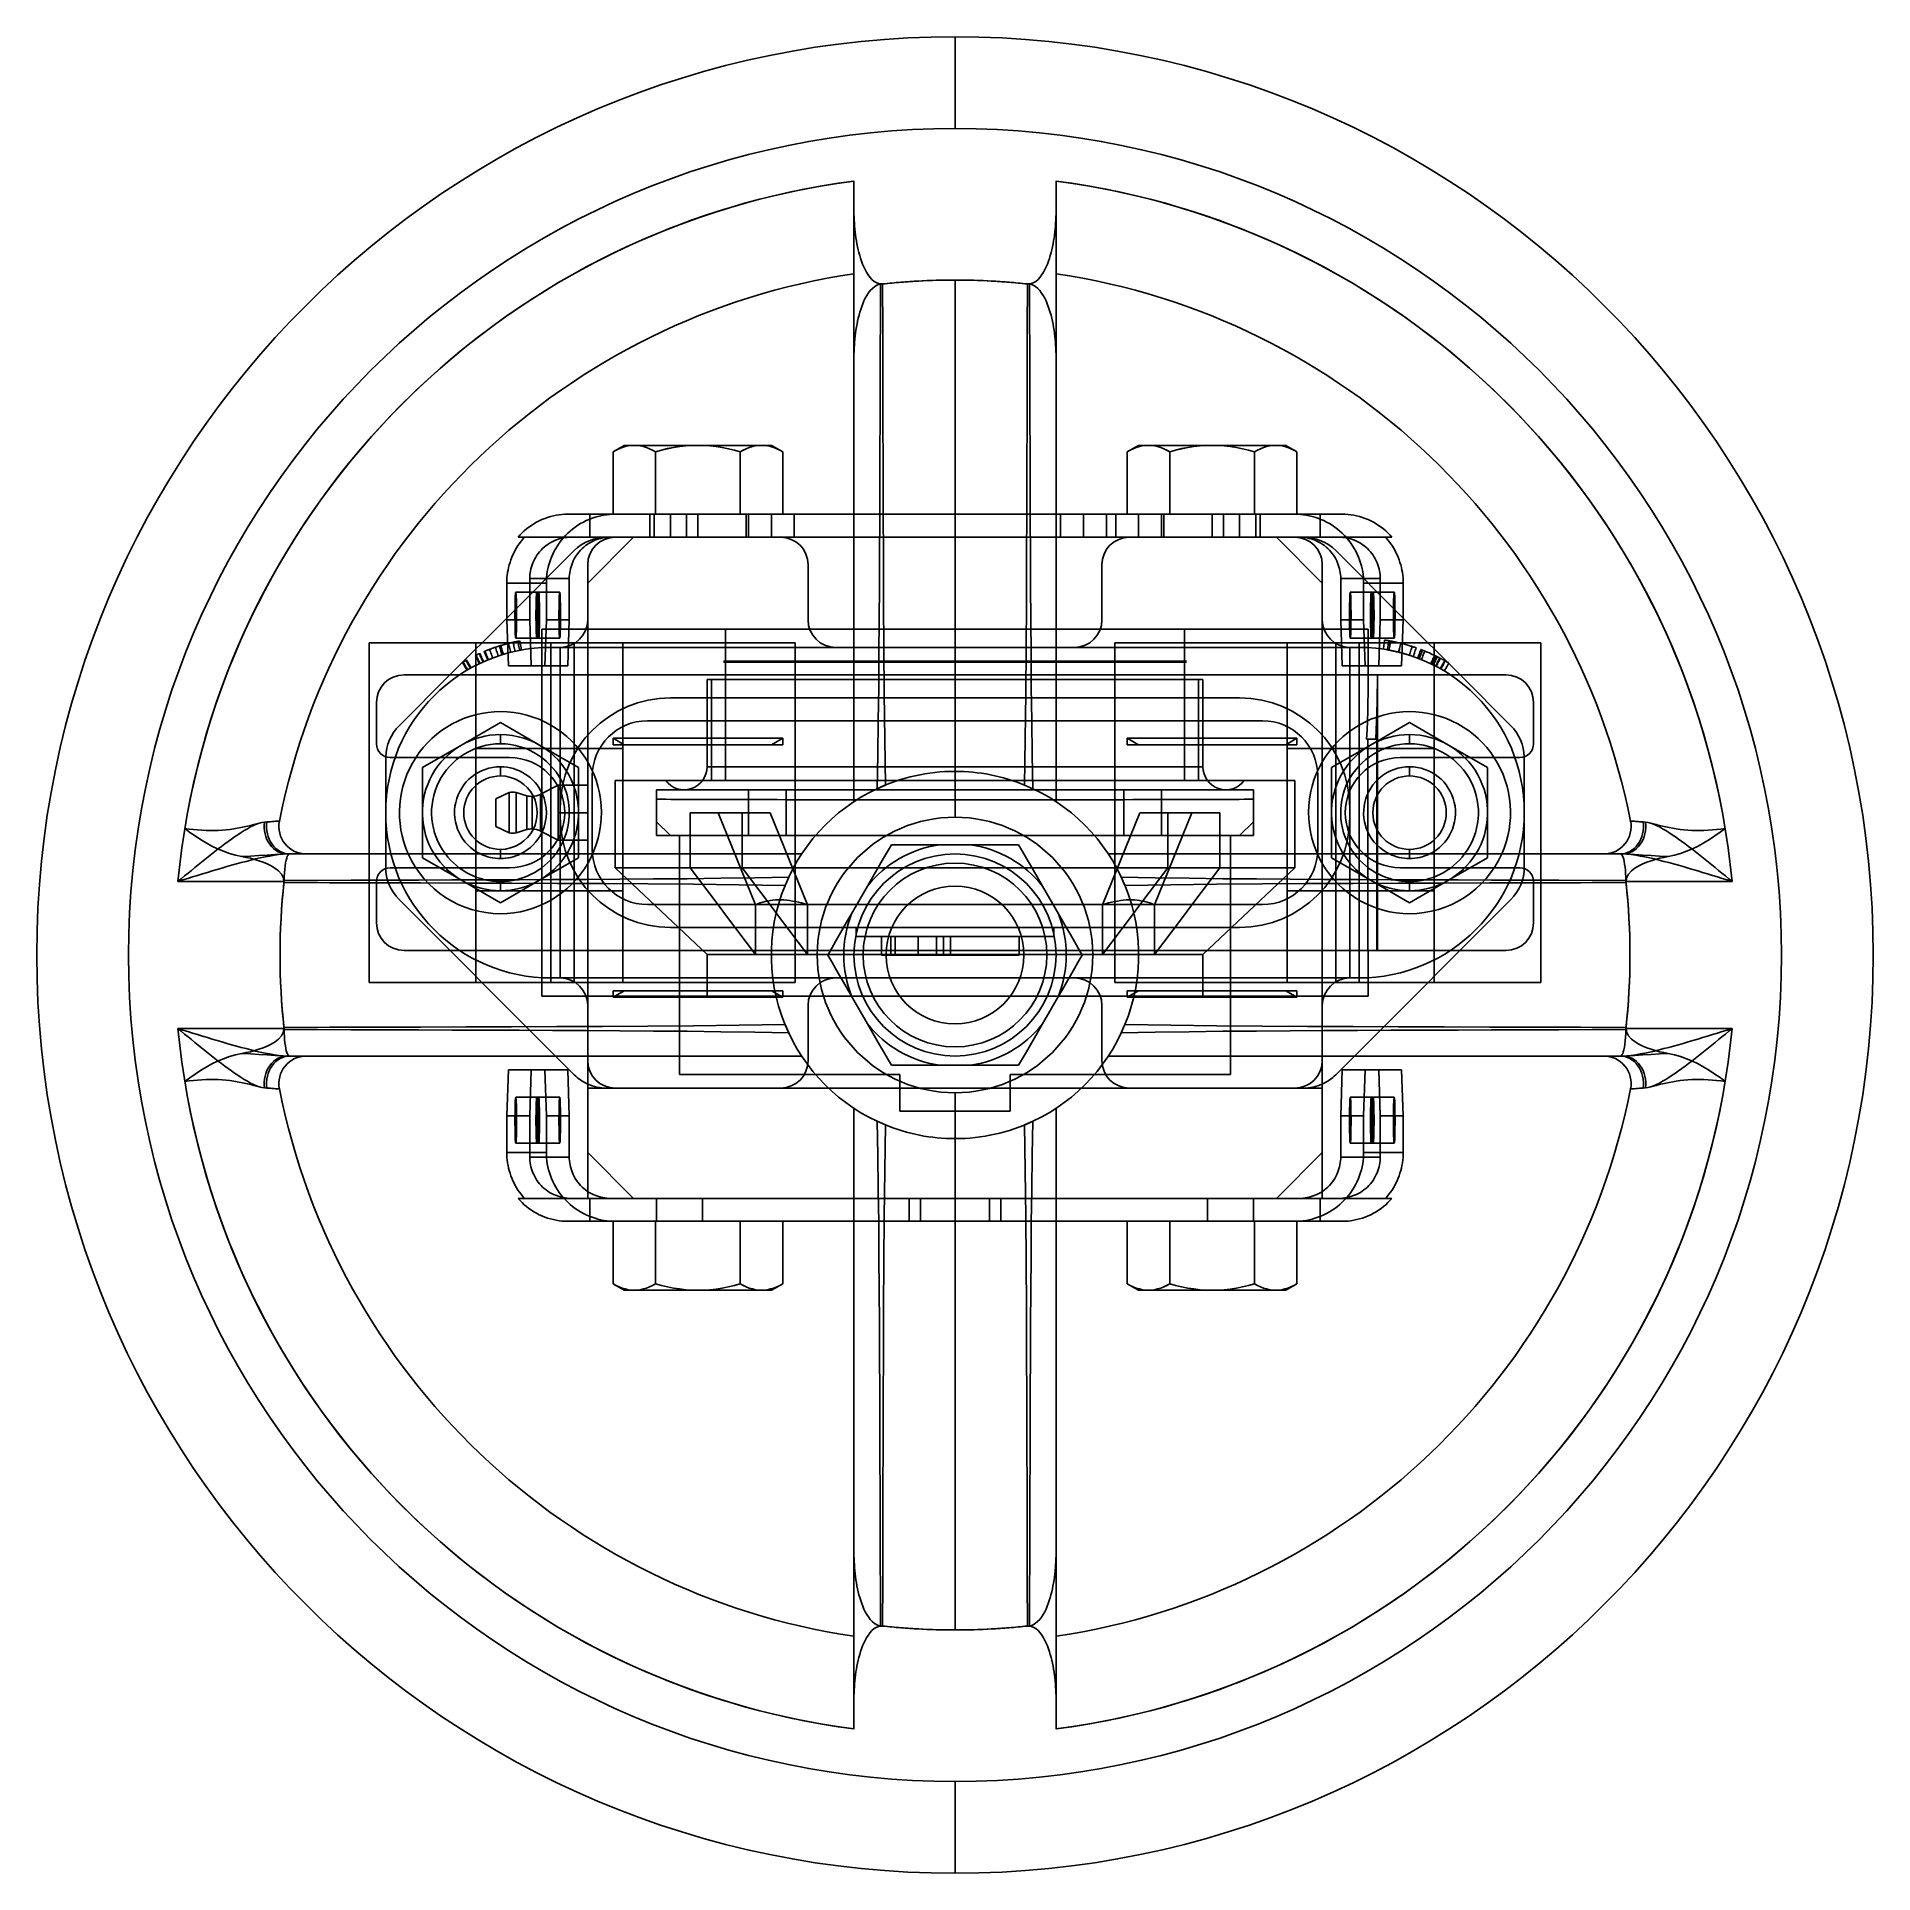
# Model space of a CAD drawing. Extents: x -100 to 100, y -116 to 85.
import ezdxf

# ---------------------------------------------------------------- set-up
doc = ezdxf.new("R2010")
doc.units = 0
doc.layers.add('HIDDEN', color=7, linetype='CONTINUOUS')
doc.layers.add('THICK', color=7, linetype='CONTINUOUS')

msp = doc.modelspace()

# ---------------------------------------------------------------- linework, layer by layer
at = {"layer": 'HIDDEN'}
for p, q in [((0, 74.5), (0, 84.5)), ((0, 84.5), (0, 84.5)), ((-11, 58.69), (-11, 58.69)), ((11, 58.69), (11, 58.69)), ((-9.77, 56.02), (-9.92, 55.73)), ((-9.61, 56.32), (-9.77, 56.02)), ((-9.43, 56.6), (-9.61, 56.32)), ((-9.23, 56.86), (-9.43, 56.6)), ((-9, 57.1), (-9.23, 56.86)), ((-8.74, 57.31), (-9, 57.1)), ((-8.45, 57.47), (-8.74, 57.31)), ((-8.13, 57.55), (-8.45, 57.47)), ((-8.13, 53.9), (-8.13, 57.55)), ((8.13, 57.55), (8.13, 53.9)), ((8.45, 57.47), (8.13, 57.55)), ((8.75, 57.31), (8.45, 57.47)), ((9.01, 57.1), (8.75, 57.31)), ((9.23, 56.85), (9.01, 57.1)), ((9.43, 56.59), (9.23, 56.85)), ((9.61, 56.32), (9.43, 56.59)), ((9.77, 56.03), (9.61, 56.32)), ((9.91, 55.73), (9.77, 56.03)), ((-10.45, 54.18), (-10.54, 53.86)), ((-10.37, 54.49), (-10.45, 54.18)), ((-10.27, 54.81), (-10.37, 54.49)), ((-10.16, 55.12), (-10.27, 54.81)), ((-10.05, 55.42), (-10.16, 55.12)), ((-9.92, 55.73), (-10.05, 55.42)), ((10.04, 55.43), (9.91, 55.73)), ((10.16, 55.12), (10.04, 55.43)), ((10.27, 54.8), (10.16, 55.12)), ((10.37, 54.48), (10.27, 54.8)), ((10.46, 54.17), (10.37, 54.48)), ((10.54, 53.85), (10.46, 54.17)), ((-10.83, 52.24), (-10.87, 51.91)), ((-10.79, 52.56), (-10.83, 52.24)), ((-10.73, 52.89), (-10.79, 52.56)), ((-10.67, 53.21), (-10.73, 52.89)), ((-10.61, 53.54), (-10.67, 53.21)), ((-10.54, 53.86), (-10.61, 53.54)), ((-8.14, 50.24), (-8.13, 53.9)), ((8.13, 53.9), (8.14, 50.24)), ((10.61, 53.52), (10.54, 53.85)), ((10.68, 53.2), (10.61, 53.52)), ((10.73, 52.88), (10.68, 53.2)), ((10.79, 52.56), (10.73, 52.88)), ((10.83, 52.23), (10.79, 52.56)), ((10.87, 51.9), (10.83, 52.23)), ((-10.99, 50.27), (-11, 49.94)), ((-10.98, 50.6), (-10.99, 50.27)), ((-10.96, 50.93), (-10.98, 50.6)), ((-10.94, 51.25), (-10.96, 50.93)), ((-10.91, 51.58), (-10.94, 51.25)), ((-10.87, 51.91), (-10.91, 51.58)), ((-8.15, 46.59), (-8.14, 50.24)), ((8.14, 50.24), (8.15, 46.59)), ((10.91, 51.58), (10.87, 51.9)), ((10.94, 51.25), (10.91, 51.58)), ((10.96, 50.92), (10.94, 51.25)), ((10.98, 50.6), (10.96, 50.92)), ((10.99, 50.27), (10.98, 50.6)), ((11, 49.94), (10.99, 50.27)), ((-11, 49.94), (-11, 49.61)), ((11, 49.61), (11, 49.94)), ((-8.16, 42.94), (-8.15, 46.59)), ((8.15, 46.59), (8.16, 42.94)), ((-8.17, 39.28), (-8.16, 42.94)), ((8.16, 42.94), (8.17, 39.28)), ((-35.25, 40), (-35.59, 39.95)), ((-35.59, 39.95), (-35.25, 40)), ((-35.59, 39.95), (-35.25, 40)), ((-34.61, 40), (-34.27, 39.95)), ((-34.27, 39.95), (-34.61, 40)), ((-34.61, 40), (-34.27, 39.95)), ((-28.64, 40), (-29.32, 39.95)), ((-29.31, 39.95), (-28.64, 40)), ((-29.31, 39.95), (-28.64, 40)), ((-27.36, 40), (-26.68, 39.95)), ((-26.69, 39.95), (-27.36, 40)), ((-27.36, 40), (-26.68, 39.95)), ((-21.73, 39.95), (-21.39, 40)), ((-21.39, 40), (-21.73, 39.95)), ((-21.73, 39.95), (-21.39, 40)), ((-20.41, 39.95), (-20.75, 40)), ((-20.75, 40), (-20.41, 39.95)), ((-20.75, 40), (-20.41, 39.95)), ((20.75, 40), (20.41, 39.95)), ((20.41, 39.95), (20.75, 40)), ((20.41, 39.95), (20.75, 40)), ((21.39, 40), (21.73, 39.95)), ((21.73, 39.95), (21.39, 40)), ((21.39, 40), (21.73, 39.95)), ((27.36, 40), (26.68, 39.95)), ((26.69, 39.95), (27.36, 40)), ((26.69, 39.95), (27.36, 40)), ((28.64, 40), (29.32, 39.95)), ((29.31, 39.95), (28.64, 40)), ((28.64, 40), (29.32, 39.95)), ((34.27, 39.95), (34.61, 40)), ((34.61, 40), (34.27, 39.95)), ((34.27, 39.95), (34.61, 40)), ((35.59, 39.95), (35.25, 40)), ((35.25, 40), (35.59, 39.95)), ((35.25, 40), (35.59, 39.95)), ((-36.91, 39.48), (-37.24, 39.3)), ((-37.24, 39.3), (-36.92, 39.48)), ((-37.24, 39.3), (-36.92, 39.48)), ((-36.92, 39.48), (-36.59, 39.63)), ((-36.92, 39.48), (-36.59, 39.63)), ((-36.59, 39.63), (-36.91, 39.48)), ((-36.26, 39.77), (-36.59, 39.63)), ((-36.59, 39.63), (-36.26, 39.77)), ((-36.59, 39.63), (-36.26, 39.77)), ((-35.92, 39.87), (-36.26, 39.77)), ((-36.26, 39.77), (-35.93, 39.87)), ((-36.26, 39.77), (-35.93, 39.87)), ((-35.93, 39.87), (-35.59, 39.95)), ((-35.93, 39.87), (-35.59, 39.95)), ((-35.59, 39.95), (-35.92, 39.87)), ((-34.27, 39.95), (-33.94, 39.87)), ((-33.93, 39.87), (-34.27, 39.95)), ((-34.27, 39.95), (-33.94, 39.87)), ((-33.94, 39.87), (-33.6, 39.77)), ((-33.94, 39.87), (-33.6, 39.77)), ((-33.6, 39.77), (-33.93, 39.87)), ((-33.6, 39.77), (-33.27, 39.63)), ((-33.27, 39.63), (-33.6, 39.77)), ((-33.6, 39.77), (-33.27, 39.63)), ((-33.27, 39.63), (-32.95, 39.48)), ((-32.94, 39.48), (-33.27, 39.63)), ((-33.27, 39.63), (-32.95, 39.48)), ((-32.95, 39.48), (-32.62, 39.3)), ((-32.95, 39.48), (-32.62, 39.3)), ((-32.62, 39.3), (-32.94, 39.48)), ((-32.62, 39.3), (-31.97, 39.48)), ((-31.97, 39.48), (-32.62, 39.3)), ((-32.62, 39.3), (-31.97, 39.48)), ((-32.62, 39.3), (-32.62, 32.5)), ((-32.62, 39.3), (-32.62, 32.5)), ((-32.62, 39.3), (-32.62, 32.5)), ((-31.97, 39.48), (-31.31, 39.64)), ((-31.97, 39.48), (-31.31, 39.64)), ((-31.31, 39.63), (-31.97, 39.48)), ((-31.31, 39.64), (-30.64, 39.77)), ((-30.65, 39.77), (-31.31, 39.63)), ((-31.31, 39.64), (-30.64, 39.77)), ((-29.99, 39.87), (-30.65, 39.77)), ((-30.64, 39.77), (-29.98, 39.88)), ((-30.64, 39.77), (-29.98, 39.88)), ((-29.32, 39.95), (-29.99, 39.87)), ((-29.98, 39.88), (-29.31, 39.95)), ((-29.98, 39.88), (-29.31, 39.95)), ((-26.02, 39.87), (-26.69, 39.95)), ((-26.68, 39.95), (-26.01, 39.87)), ((-26.68, 39.95), (-26.01, 39.87)), ((-25.35, 39.77), (-26.02, 39.87)), ((-26.01, 39.87), (-25.34, 39.77)), ((-26.01, 39.87), (-25.34, 39.77)), ((-24.69, 39.63), (-25.35, 39.77)), ((-25.34, 39.77), (-24.68, 39.63)), ((-25.34, 39.77), (-24.68, 39.63)), ((-24.03, 39.48), (-24.69, 39.63)), ((-24.68, 39.63), (-24.03, 39.48)), ((-24.68, 39.63), (-24.03, 39.48)), ((-24.03, 39.48), (-23.38, 39.3)), ((-23.38, 39.3), (-24.03, 39.48)), ((-24.03, 39.48), (-23.38, 39.3)), ((-23.38, 39.3), (-23.06, 39.48)), ((-23.05, 39.48), (-23.38, 39.3)), ((-23.38, 39.3), (-23.06, 39.48)), ((-23.38, 39.3), (-23.38, 32.5)), ((-23.38, 39.3), (-23.38, 32.5)), ((-23.38, 39.3), (-23.38, 32.5)), ((-23.06, 39.48), (-22.73, 39.63)), ((-23.06, 39.48), (-22.73, 39.63)), ((-22.73, 39.63), (-23.05, 39.48)), ((-22.73, 39.63), (-22.4, 39.77)), ((-22.4, 39.77), (-22.73, 39.63)), ((-22.73, 39.63), (-22.4, 39.77)), ((-22.4, 39.77), (-22.07, 39.87)), ((-22.06, 39.87), (-22.4, 39.77)), ((-22.4, 39.77), (-22.07, 39.87)), ((-22.07, 39.87), (-21.73, 39.95)), ((-22.07, 39.87), (-21.73, 39.95)), ((-21.73, 39.95), (-22.06, 39.87)), ((-20.07, 39.87), (-20.41, 39.95)), ((-20.41, 39.95), (-20.08, 39.87)), ((-20.41, 39.95), (-20.08, 39.87)), ((-20.08, 39.87), (-19.74, 39.77)), ((-20.08, 39.87), (-19.74, 39.77)), ((-19.74, 39.77), (-20.07, 39.87)), ((-19.41, 39.63), (-19.74, 39.77)), ((-19.74, 39.77), (-19.41, 39.63)), ((-19.74, 39.77), (-19.41, 39.63)), ((-19.08, 39.48), (-19.41, 39.63)), ((-19.41, 39.63), (-19.09, 39.48)), ((-19.41, 39.63), (-19.09, 39.48)), ((-19.09, 39.48), (-18.76, 39.3)), ((-19.09, 39.48), (-18.76, 39.3)), ((-18.76, 39.3), (-19.08, 39.48)), ((-8.18, 35.63), (-8.17, 39.28)), ((8.17, 39.28), (8.18, 35.63)), ((19.09, 39.48), (18.76, 39.3)), ((18.76, 39.3), (19.08, 39.48)), ((18.76, 39.3), (19.08, 39.48)), ((19.08, 39.48), (19.41, 39.63)), ((19.08, 39.48), (19.41, 39.63)), ((19.41, 39.63), (19.09, 39.48)), ((19.74, 39.77), (19.41, 39.63)), ((19.41, 39.63), (19.74, 39.77)), ((19.41, 39.63), (19.74, 39.77)), ((20.08, 39.87), (19.74, 39.77)), ((19.74, 39.77), (20.07, 39.87)), ((19.74, 39.77), (20.07, 39.87)), ((20.07, 39.87), (20.41, 39.95)), ((20.07, 39.87), (20.41, 39.95)), ((20.41, 39.95), (20.08, 39.87)), ((21.73, 39.95), (22.06, 39.87)), ((22.07, 39.87), (21.73, 39.95)), ((21.73, 39.95), (22.06, 39.87)), ((22.06, 39.87), (22.4, 39.77)), ((22.06, 39.87), (22.4, 39.77)), ((22.4, 39.77), (22.07, 39.87)), ((22.4, 39.77), (22.73, 39.63)), ((22.73, 39.63), (22.4, 39.77)), ((22.4, 39.77), (22.73, 39.63)), ((22.73, 39.63), (23.05, 39.48)), ((23.06, 39.48), (22.73, 39.63)), ((22.73, 39.63), (23.05, 39.48)), ((23.05, 39.48), (23.38, 39.3)), ((23.05, 39.48), (23.38, 39.3)), ((23.38, 39.3), (23.06, 39.48)), ((23.38, 39.3), (24.03, 39.48)), ((24.03, 39.48), (23.38, 39.3)), ((23.38, 39.3), (24.03, 39.48)), ((23.38, 39.3), (23.38, 32.5)), ((23.38, 39.3), (23.38, 32.5)), ((23.38, 39.3), (23.38, 32.5)), ((24.03, 39.48), (24.69, 39.64)), ((24.03, 39.48), (24.69, 39.64)), ((24.69, 39.63), (24.03, 39.48)), ((24.69, 39.64), (25.36, 39.77)), ((25.35, 39.77), (24.69, 39.63)), ((24.69, 39.64), (25.36, 39.77)), ((26.01, 39.87), (25.35, 39.77)), ((25.36, 39.77), (26.02, 39.88)), ((25.36, 39.77), (26.02, 39.88)), ((26.68, 39.95), (26.01, 39.87)), ((26.02, 39.88), (26.69, 39.95)), ((26.02, 39.88), (26.69, 39.95)), ((29.98, 39.87), (29.31, 39.95)), ((29.32, 39.95), (29.99, 39.87)), ((29.32, 39.95), (29.99, 39.87)), ((30.65, 39.77), (29.98, 39.87)), ((29.99, 39.87), (30.66, 39.77)), ((29.99, 39.87), (30.66, 39.77)), ((31.31, 39.63), (30.65, 39.77)), ((30.66, 39.77), (31.32, 39.63)), ((30.66, 39.77), (31.32, 39.63)), ((31.97, 39.48), (31.31, 39.63)), ((31.32, 39.63), (31.97, 39.48)), ((31.32, 39.63), (31.97, 39.48)), ((31.97, 39.48), (32.62, 39.3)), ((32.62, 39.3), (31.97, 39.48)), ((31.97, 39.48), (32.62, 39.3)), ((32.62, 39.3), (32.94, 39.48)), ((32.95, 39.48), (32.62, 39.3)), ((32.62, 39.3), (32.94, 39.48)), ((32.62, 39.3), (32.62, 32.5)), ((32.62, 39.3), (32.62, 32.5)), ((32.62, 39.3), (32.62, 32.5)), ((32.94, 39.48), (33.27, 39.63)), ((32.94, 39.48), (33.27, 39.63)), ((33.27, 39.63), (32.95, 39.48)), ((33.27, 39.63), (33.6, 39.77)), ((33.6, 39.77), (33.27, 39.63)), ((33.27, 39.63), (33.6, 39.77)), ((33.6, 39.77), (33.93, 39.87)), ((33.94, 39.87), (33.6, 39.77)), ((33.6, 39.77), (33.93, 39.87)), ((33.93, 39.87), (34.27, 39.95)), ((33.93, 39.87), (34.27, 39.95)), ((34.27, 39.95), (33.94, 39.87)), ((35.93, 39.87), (35.59, 39.95)), ((35.59, 39.95), (35.92, 39.87)), ((35.59, 39.95), (35.92, 39.87)), ((35.92, 39.87), (36.26, 39.77)), ((35.92, 39.87), (36.26, 39.77)), ((36.26, 39.77), (35.93, 39.87)), ((36.59, 39.63), (36.26, 39.77)), ((36.26, 39.77), (36.59, 39.63)), ((36.26, 39.77), (36.59, 39.63)), ((36.92, 39.48), (36.59, 39.63)), ((36.59, 39.63), (36.91, 39.48)), ((36.59, 39.63), (36.91, 39.48)), ((36.91, 39.48), (37.24, 39.3)), ((36.91, 39.48), (37.24, 39.3)), ((37.24, 39.3), (36.92, 39.48)), ((-8.19, 31.97), (-8.18, 35.63)), ((8.18, 35.63), (8.19, 31.97)), ((-39.75, 30), (-39.75, 32.5)), ((-33.25, 32.5), (-33.25, 30)), ((-32.75, 32.5), (-32.75, 30)), ((-31, 30), (-31, 32.5)), ((-31, 30), (-31, 32.5)), ((-29.25, 32.5), (-29.25, 30)), ((-28, 30), (-28, 32.5)), ((-28, 30), (-28, 32.5)), ((-22.75, 32.5), (-22.75, 30)), ((-22.5, 32.5), (-22.5, 30)), ((-20, 30), (-20, 32.5)), ((-20, 30), (-20, 32.5)), ((-17.5, 32.5), (-17.5, 30)), ((-11, 32.5), (11, 32.5)), ((11.5, 32.5), (11.5, 30)), ((14, 30), (14, 32.5)), ((14, 30), (14, 32.5)), ((16.5, 32.5), (16.5, 30)), ((17.5, 32.5), (17.5, 30)), ((20, 30), (20, 32.5)), ((20, 30), (20, 32.5)), ((22.5, 32.5), (22.5, 30)), ((22.75, 32.5), (22.75, 30)), ((28, 30), (28, 32.5)), ((28, 30), (28, 32.5)), ((29.25, 32.5), (29.25, 30)), ((31, 30), (31, 32.5)), ((31, 30), (31, 32.5)), ((32.75, 32.5), (32.75, 30)), ((33.25, 32.5), (33.25, 30)), ((39.75, 30), (39.75, 32.5)), ((-41.81, 30), (-46.9, 30)), ((-41.81, 30), (-42.01, 30)), ((-37.5, 30), (-41.81, 30)), ((-37, 30), (-37, 30)), ((35, 30), (-35, 30)), ((-35, 30), (-35, 30)), ((-19, 30), (-19, 30)), ((11, 30), (-11, 30)), ((-8.21, 28.31), (-8.19, 31.97)), ((8.19, 31.97), (8.21, 28.31)), ((19, 30), (19, 30)), ((35, 30), (35, 30)), ((37, 30), (37, 30)), ((37.93, 30), (37.93, 30)), ((42.01, 30), (41.81, 30)), ((-41.46, 28.54), (-48.81, 21.19)), ((-45.53, 28.04), (-45.66, 27.84)), ((-45.39, 28.23), (-45.53, 28.04)), ((-45.24, 28.42), (-45.39, 28.23)), ((-45.08, 28.6), (-45.24, 28.42)), ((-44.91, 28.77), (-45.08, 28.6)), ((-44.73, 28.93), (-44.91, 28.77)), ((-44.54, 29.08), (-44.73, 28.93)), ((-44.35, 29.22), (-44.54, 29.08)), ((-44.15, 29.35), (-44.35, 29.22)), ((-43.94, 29.46), (-44.15, 29.35)), ((-43.73, 29.57), (-43.94, 29.46)), ((-43.52, 29.66), (-43.73, 29.57)), ((-43.3, 29.74), (-43.52, 29.66)), ((-43.09, 29.81), (-43.3, 29.74)), ((-42.87, 29.87), (-43.09, 29.81)), ((-42.65, 29.92), (-42.87, 29.87)), ((-42.44, 29.96), (-42.65, 29.92)), ((-42.23, 29.98), (-42.44, 29.96)), ((-42.01, 30), (-42.23, 29.98)), ((-41.46, 28.54), (-41.46, 28.54)), ((-37.93, 30), (-37.93, 30)), ((-35, 30), (-35, 30)), ((-8.23, 24.65), (-8.21, 28.31)), ((8.21, 28.31), (8.23, 24.65)), ((35, 30), (35, 30)), ((41.81, 30), (37.5, 30)), ((41.46, 28.54), (41.46, 28.54)), ((48.81, 21.19), (41.46, 28.54)), ((46.9, 30), (41.81, 30)), ((42.23, 29.98), (42.01, 30)), ((42.44, 29.96), (42.23, 29.98)), ((42.65, 29.92), (42.44, 29.96)), ((42.87, 29.87), (42.65, 29.92)), ((43.09, 29.81), (42.87, 29.87)), ((43.3, 29.74), (43.09, 29.81)), ((43.52, 29.66), (43.3, 29.74)), ((43.73, 29.57), (43.52, 29.66)), ((43.94, 29.46), (43.73, 29.57)), ((44.15, 29.35), (43.94, 29.46)), ((44.35, 29.22), (44.15, 29.35)), ((44.54, 29.08), (44.35, 29.22)), ((44.73, 28.93), (44.54, 29.08)), ((44.91, 28.77), (44.73, 28.93)), ((45.08, 28.6), (44.91, 28.77)), ((45.24, 28.42), (45.08, 28.6)), ((45.39, 28.23), (45.24, 28.42)), ((45.53, 28.04), (45.39, 28.23)), ((45.66, 27.84), (45.53, 28.04)), ((-46.27, 26.13), (-46.29, 25.92)), ((-46.23, 26.35), (-46.27, 26.13)), ((-46.18, 26.56), (-46.23, 26.35)), ((-46.12, 26.78), (-46.18, 26.56)), ((-46.05, 27), (-46.12, 26.78)), ((-45.97, 27.21), (-46.05, 27)), ((-45.88, 27.42), (-45.97, 27.21)), ((-45.77, 27.63), (-45.88, 27.42)), ((-45.66, 27.84), (-45.77, 27.63)), ((-40, 25), (-40, 27)), ((-40, 27), (-40, 27)), ((-16, 27), (-16, 27)), ((-16, 27), (-16, 21)), ((16, 21), (16, 27)), ((16, 27), (16, 27)), ((40, 27), (40, 27)), ((40, 27), (40, 25)), ((45.77, 27.63), (45.66, 27.84)), ((45.88, 27.42), (45.77, 27.63)), ((45.97, 27.21), (45.88, 27.42)), ((46.05, 27), (45.97, 27.21)), ((46.12, 26.78), (46.05, 27)), ((46.18, 26.56), (46.12, 26.78)), ((46.23, 26.35), (46.18, 26.56)), ((46.27, 26.13), (46.23, 26.35)), ((46.29, 25.92), (46.27, 26.13)), ((-45.33, 24), (-47.83, 24)), ((-46.29, 25.92), (-46.31, 25.71)), ((-46.31, 25.71), (-46.31, 25.5)), ((-46.31, 25.5), (-42, 25.5)), ((-46.31, 25.5), (-46.31, 21)), ((-43.04, 24), (-45.54, 24)), ((-45.33, 24), (-45.34, 24)), ((-45.33, 24), (-45.33, 24)), ((-43.04, 24), (-43.05, 24)), ((-43.04, 24), (-43.04, 24)), ((-40, 25), (-40, 25)), ((-8.25, 20.99), (-8.23, 24.65)), ((8.23, 24.65), (8.25, 20.99)), ((40, 25), (40, 25)), ((42, 25.5), (46.31, 25.5)), ((45.54, 24), (43.04, 24)), ((43.05, 24), (43.04, 24)), ((43.04, 24), (43.04, 24)), ((47.83, 24), (45.33, 24)), ((45.34, 24), (45.33, 24)), ((45.33, 24), (45.33, 24)), ((46.31, 25.71), (46.29, 25.92)), ((46.31, 25.5), (46.31, 25.71)), ((46.31, 21), (46.31, 25.5)), ((-45.41, 22.17), (-45.42, 21.99)), ((-45.4, 22.85), (-45.41, 22.7)), ((-45.41, 22.7), (-45.41, 22.53)), ((-45.41, 22.53), (-45.41, 22.36)), ((-45.41, 22.36), (-45.41, 22.17)), ((-45.39, 23.26), (-45.4, 23.14)), ((-45.4, 23.14), (-45.4, 23)), ((-45.4, 23), (-45.4, 22.85)), ((-45.38, 23.57), (-45.39, 23.48)), ((-45.39, 23.48), (-45.39, 23.37)), ((-45.39, 23.37), (-45.39, 23.26)), ((-45.37, 23.72), (-45.38, 23.65)), ((-45.38, 23.65), (-45.38, 23.57)), ((-45.36, 23.83), (-45.37, 23.78)), ((-45.37, 23.78), (-45.37, 23.72)), ((-45.35, 23.94), (-45.36, 23.91)), ((-45.36, 23.91), (-45.36, 23.88)), ((-45.36, 23.88), (-45.36, 23.83)), ((-45.34, 23.98), (-45.35, 23.96)), ((-45.35, 23.96), (-45.35, 23.94)), ((-45.34, 24), (-45.34, 23.99)), ((-45.34, 23.99), (-45.34, 23.98)), ((-45.33, 23.99), (-45.33, 24)), ((-45.32, 23.98), (-45.33, 23.99)), ((-45.32, 23.96), (-45.32, 23.98)), ((-45.32, 23.94), (-45.32, 23.96)), ((-45.31, 23.91), (-45.32, 23.94)), ((-45.31, 23.88), (-45.31, 23.91)), ((-45.3, 23.83), (-45.31, 23.88)), ((-45.3, 23.78), (-45.3, 23.83)), ((-45.29, 23.72), (-45.3, 23.78)), ((-45.29, 23.65), (-45.29, 23.72)), ((-45.29, 23.57), (-45.29, 23.65)), ((-45.28, 23.48), (-45.29, 23.57)), ((-45.28, 23.37), (-45.28, 23.48)), ((-45.27, 23.26), (-45.28, 23.37)), ((-45.27, 23.14), (-45.27, 23.26)), ((-45.27, 23), (-45.27, 23.14)), ((-45.26, 22.85), (-45.27, 23)), ((-45.26, 22.7), (-45.26, 22.85)), ((-45.26, 22.53), (-45.26, 22.7)), ((-45.25, 22.36), (-45.26, 22.53)), ((-45.25, 22.17), (-45.25, 22.36)), ((-45.25, 21.99), (-45.25, 22.17)), ((-43.12, 22.17), (-43.13, 21.99)), ((-43.11, 22.85), (-43.12, 22.7)), ((-43.12, 22.7), (-43.12, 22.53)), ((-43.12, 22.53), (-43.12, 22.36)), ((-43.12, 22.36), (-43.12, 22.17)), ((-43.1, 23.26), (-43.11, 23.14)), ((-43.11, 23.14), (-43.11, 23)), ((-43.11, 23), (-43.11, 22.85)), ((-43.09, 23.57), (-43.1, 23.48)), ((-43.1, 23.48), (-43.1, 23.37)), ((-43.1, 23.37), (-43.1, 23.26)), ((-43.08, 23.72), (-43.09, 23.65)), ((-43.09, 23.65), (-43.09, 23.57)), ((-43.07, 23.83), (-43.08, 23.78)), ((-43.08, 23.78), (-43.08, 23.72)), ((-43.06, 23.94), (-43.07, 23.91)), ((-43.07, 23.91), (-43.07, 23.88)), ((-43.07, 23.88), (-43.07, 23.83)), ((-43.05, 23.98), (-43.06, 23.96)), ((-43.06, 23.96), (-43.06, 23.94)), ((-43.05, 24), (-43.05, 23.99)), ((-43.05, 23.99), (-43.05, 23.98)), ((-43.04, 23.99), (-43.04, 24)), ((-43.03, 23.98), (-43.04, 23.99)), ((-43.03, 23.96), (-43.03, 23.98)), ((-43.03, 23.94), (-43.03, 23.96)), ((-43.02, 23.91), (-43.03, 23.94)), ((-43.02, 23.88), (-43.02, 23.91)), ((-43.01, 23.83), (-43.02, 23.88)), ((-43.01, 23.78), (-43.01, 23.83)), ((-43.01, 23.72), (-43.01, 23.78)), ((-43, 23.65), (-43.01, 23.72)), ((-43, 23.57), (-43, 23.65)), ((-42.99, 23.48), (-43, 23.57)), ((-42.99, 23.37), (-42.99, 23.48)), ((-42.98, 23.26), (-42.99, 23.37)), ((-42.98, 23.14), (-42.98, 23.26)), ((-42.98, 23), (-42.98, 23.14)), ((-42.97, 22.85), (-42.98, 23)), ((-42.97, 22.7), (-42.97, 22.85)), ((-42.97, 22.53), (-42.97, 22.7)), ((-42.96, 22.36), (-42.97, 22.53)), ((-42.96, 22.17), (-42.96, 22.36)), ((-42.96, 21.99), (-42.96, 22.17)), ((42.97, 22.53), (42.96, 22.36)), ((42.96, 22.36), (42.96, 22.17)), ((42.96, 22.17), (42.96, 21.99)), ((42.98, 23), (42.97, 22.85)), ((42.97, 22.85), (42.97, 22.7)), ((42.97, 22.7), (42.97, 22.53)), ((42.99, 23.37), (42.98, 23.26)), ((42.98, 23.26), (42.98, 23.14)), ((42.98, 23.14), (42.98, 23)), ((43, 23.57), (42.99, 23.48)), ((42.99, 23.48), (42.99, 23.37)), ((43.01, 23.72), (43, 23.65)), ((43, 23.65), (43, 23.57)), ((43.02, 23.88), (43.01, 23.83)), ((43.01, 23.83), (43.01, 23.78)), ((43.01, 23.78), (43.01, 23.72)), ((43.03, 23.94), (43.02, 23.91)), ((43.02, 23.91), (43.02, 23.88)), ((43.04, 23.99), (43.03, 23.98)), ((43.03, 23.98), (43.03, 23.96)), ((43.03, 23.96), (43.03, 23.94)), ((43.04, 24), (43.04, 23.99)), ((43.05, 23.99), (43.05, 24)), ((43.05, 23.98), (43.05, 23.99)), ((43.06, 23.96), (43.05, 23.98)), ((43.06, 23.94), (43.06, 23.96)), ((43.07, 23.91), (43.06, 23.94)), ((43.07, 23.88), (43.07, 23.91)), ((43.07, 23.83), (43.07, 23.88)), ((43.08, 23.78), (43.07, 23.83)), ((43.08, 23.72), (43.08, 23.78)), ((43.09, 23.65), (43.08, 23.72)), ((43.09, 23.57), (43.09, 23.65)), ((43.1, 23.48), (43.09, 23.57)), ((43.1, 23.37), (43.1, 23.48)), ((43.1, 23.26), (43.1, 23.37)), ((43.11, 23.14), (43.1, 23.26)), ((43.11, 23), (43.11, 23.14)), ((43.11, 22.85), (43.11, 23)), ((43.12, 22.7), (43.11, 22.85)), ((43.12, 22.53), (43.12, 22.7)), ((43.12, 22.36), (43.12, 22.53)), ((43.12, 22.17), (43.12, 22.36)), ((43.13, 21.99), (43.12, 22.17)), ((45.26, 22.53), (45.25, 22.36)), ((45.25, 22.36), (45.25, 22.17)), ((45.25, 22.17), (45.25, 21.99)), ((45.27, 23), (45.26, 22.85)), ((45.26, 22.85), (45.26, 22.7)), ((45.26, 22.7), (45.26, 22.53)), ((45.28, 23.37), (45.27, 23.26)), ((45.27, 23.26), (45.27, 23.14)), ((45.27, 23.14), (45.27, 23)), ((45.29, 23.57), (45.28, 23.48)), ((45.28, 23.48), (45.28, 23.37)), ((45.3, 23.78), (45.29, 23.72)), ((45.29, 23.72), (45.29, 23.65)), ((45.29, 23.65), (45.29, 23.57)), ((45.31, 23.88), (45.3, 23.83)), ((45.3, 23.83), (45.3, 23.78)), ((45.32, 23.94), (45.31, 23.91)), ((45.31, 23.91), (45.31, 23.88)), ((45.33, 23.99), (45.32, 23.98)), ((45.32, 23.98), (45.32, 23.96)), ((45.32, 23.96), (45.32, 23.94)), ((45.33, 24), (45.33, 23.99)), ((45.34, 23.99), (45.34, 24)), ((45.34, 23.98), (45.34, 23.99)), ((45.35, 23.96), (45.34, 23.98)), ((45.35, 23.94), (45.35, 23.96)), ((45.36, 23.91), (45.35, 23.94)), ((45.36, 23.88), (45.36, 23.91)), ((45.36, 23.83), (45.36, 23.88)), ((45.37, 23.78), (45.36, 23.83)), ((45.37, 23.72), (45.37, 23.78)), ((45.38, 23.65), (45.37, 23.72)), ((45.38, 23.57), (45.38, 23.65)), ((45.39, 23.48), (45.38, 23.57)), ((45.39, 23.37), (45.39, 23.48)), ((45.39, 23.26), (45.39, 23.37)), ((45.4, 23.14), (45.39, 23.26)), ((45.4, 23), (45.4, 23.14)), ((45.4, 22.85), (45.4, 23)), ((45.41, 22.7), (45.4, 22.85)), ((45.41, 22.53), (45.41, 22.7)), ((45.41, 22.36), (45.41, 22.53)), ((45.41, 22.17), (45.41, 22.36)), ((45.42, 21.99), (45.41, 22.17)), ((-46.31, 21), (-48.81, 21)), ((-46.14, 16), (-46.31, 21)), ((-45.42, 21.99), (-45.42, 21.79)), ((-45.42, 21.79), (-45.42, 21.6)), ((-45.42, 21.6), (-45.42, 21.4)), ((-45.42, 21.4), (-45.42, 21.21)), ((-45.42, 21.21), (-45.42, 21.01)), ((-45.42, 21.01), (-45.41, 20.83)), ((-45.41, 20.83), (-45.41, 20.64)), ((-45.41, 20.64), (-45.41, 20.47)), ((-45.41, 20.47), (-45.41, 20.3)), ((-45.41, 20.3), (-45.4, 20.15)), ((-45.4, 20.15), (-45.4, 20)), ((-45.4, 20), (-45.4, 19.86)), ((-45.27, 20), (-45.26, 20.15)), ((-45.27, 19.86), (-45.27, 20)), ((-45.26, 20.47), (-45.25, 20.64)), ((-45.26, 20.3), (-45.26, 20.47)), ((-45.26, 20.15), (-45.26, 20.3)), ((-45.25, 21.79), (-45.25, 21.99)), ((-45.25, 21.6), (-45.25, 21.79)), ((-45.25, 21.4), (-45.25, 21.6)), ((-45.25, 21.21), (-45.25, 21.4)), ((-45.25, 21.01), (-45.25, 21.21)), ((-45.25, 20.83), (-45.25, 21.01)), ((-45.25, 20.64), (-45.25, 20.83)), ((-43.13, 21.99), (-43.13, 21.79)), ((-43.13, 21.79), (-43.13, 21.6)), ((-43.13, 21.6), (-43.13, 21.4)), ((-43.13, 21.4), (-43.13, 21.21)), ((-43.13, 21.21), (-43.13, 21.01)), ((-43.13, 21.01), (-43.12, 20.83)), ((-43.12, 20.83), (-43.12, 20.64)), ((-43.12, 20.64), (-43.12, 20.47)), ((-43.12, 20.47), (-43.12, 20.3)), ((-43.12, 20.3), (-43.11, 20.15)), ((-43.11, 20.15), (-43.11, 20)), ((-43.11, 20), (-43.11, 19.86)), ((-42.98, 20), (-42.97, 20.15)), ((-42.98, 19.86), (-42.98, 20)), ((-42.97, 20.47), (-42.96, 20.64)), ((-42.97, 20.3), (-42.97, 20.47)), ((-42.97, 20.15), (-42.97, 20.3)), ((-42.96, 21.79), (-42.96, 21.99)), ((-42.96, 21.6), (-42.96, 21.79)), ((-42.96, 21.4), (-42.96, 21.6)), ((-42.96, 21.21), (-42.96, 21.4)), ((-42.96, 21.01), (-42.96, 21.21)), ((-42.96, 20.83), (-42.96, 21.01)), ((-42.96, 20.64), (-42.96, 20.83)), ((-40, 21), (-40, 21)), ((-16, 21), (-16, 21)), ((-8.28, 17.33), (-8.25, 20.99)), ((8.25, 20.99), (8.28, 17.33)), ((16, 21), (16, 21)), ((40, 21), (40, 21)), ((42.96, 21.99), (42.96, 21.79)), ((42.96, 21.79), (42.96, 21.6)), ((42.96, 21.6), (42.96, 21.4)), ((42.96, 21.4), (42.96, 21.21)), ((42.96, 21.21), (42.96, 21.01)), ((42.96, 21.01), (42.96, 20.83)), ((42.96, 20.83), (42.96, 20.64)), ((42.96, 20.64), (42.97, 20.47)), ((42.97, 20.47), (42.97, 20.3)), ((42.97, 20.3), (42.97, 20.15)), ((42.97, 20.15), (42.98, 20)), ((42.98, 20), (42.98, 19.86)), ((43.11, 20.15), (43.12, 20.3)), ((43.11, 20), (43.11, 20.15)), ((43.11, 19.86), (43.11, 20)), ((43.12, 20.83), (43.13, 21.01)), ((43.12, 20.64), (43.12, 20.83)), ((43.12, 20.47), (43.12, 20.64)), ((43.12, 20.3), (43.12, 20.47)), ((43.13, 21.79), (43.13, 21.99)), ((43.13, 21.6), (43.13, 21.79)), ((43.13, 21.4), (43.13, 21.6)), ((43.13, 21.21), (43.13, 21.4)), ((43.13, 21.01), (43.13, 21.21)), ((45.25, 21.99), (45.25, 21.79)), ((45.25, 21.79), (45.25, 21.6)), ((45.25, 21.6), (45.25, 21.4)), ((45.25, 21.4), (45.25, 21.21)), ((45.25, 21.21), (45.25, 21.01)), ((45.25, 21.01), (45.25, 20.83)), ((45.25, 20.83), (45.25, 20.64)), ((45.25, 20.64), (45.26, 20.47)), ((45.26, 20.47), (45.26, 20.3)), ((45.26, 20.3), (45.26, 20.15)), ((45.26, 20.15), (45.27, 20)), ((45.27, 20), (45.27, 19.86)), ((45.4, 20.15), (45.41, 20.3)), ((45.4, 20), (45.4, 20.15)), ((45.4, 19.86), (45.4, 20)), ((45.41, 20.83), (45.42, 21.01)), ((45.41, 20.64), (45.41, 20.83)), ((45.41, 20.47), (45.41, 20.64)), ((45.41, 20.3), (45.41, 20.47)), ((45.42, 21.79), (45.42, 21.99)), ((45.42, 21.6), (45.42, 21.79)), ((45.42, 21.4), (45.42, 21.6)), ((45.42, 21.21), (45.42, 21.4)), ((45.42, 21.01), (45.42, 21.21)), ((46.31, 21), (46.14, 16)), ((48.81, 21), (46.31, 21)), ((-52.19, 7), (-52.19, 18.5)), ((-52.19, 18.5), (-52.19, -18.5)), ((-44, 18.5), (-51.5, 18.5)), ((-50.08, 18), (-50.17, 17.97)), ((-49.99, 18.03), (-50.08, 18)), ((-50.05, 18.01), (-50.01, 17.87)), ((-49.89, 18.06), (-49.99, 18.03)), ((-49.79, 18.1), (-49.89, 18.06)), ((-49.69, 18.13), (-49.79, 18.1)), ((-49.6, 18.16), (-49.69, 18.13)), ((-49.62, 18.15), (-49.58, 18.01)), ((-49.49, 18.19), (-49.6, 18.16)), ((-49.58, 18.01), (-49.54, 17.88)), ((-49.38, 18.22), (-49.49, 18.19)), ((-49.49, 18.19), (-49.45, 18.05)), ((-49.46, 18.2), (-49.42, 18.06)), ((-49.45, 18.05), (-49.41, 17.92)), ((-49.42, 18.06), (-49.38, 17.92)), ((-49.3, 18.25), (-49.38, 18.22)), ((-49.2, 18.27), (-49.3, 18.25)), ((-49.11, 18.3), (-49.2, 18.27)), ((-49.01, 18.33), (-49.11, 18.3)), ((-48.92, 18.35), (-49.01, 18.33)), ((-48.83, 18.38), (-48.92, 18.35)), ((-48.74, 18.4), (-48.83, 18.38)), ((-48.65, 18.42), (-48.74, 18.4)), ((-48.57, 18.44), (-48.65, 18.42)), ((-48.62, 18.43), (-48.59, 18.29)), ((-48.59, 18.29), (-48.56, 18.15)), ((-48.48, 18.46), (-48.57, 18.44)), ((-48.56, 18.15), (-48.52, 18.01)), ((-48.52, 18.01), (-48.49, 17.87)), ((-48.4, 18.48), (-48.48, 18.46)), ((-48.33, 18.5), (-48.4, 18.48)), ((-48.25, 18.52), (-48.33, 18.5)), ((-48.18, 18.53), (-48.25, 18.52)), ((-48.11, 18.55), (-48.18, 18.53)), ((-48.13, 18.55), (-48.1, 18.41)), ((-48.05, 18.56), (-48.11, 18.55)), ((-48.1, 18.41), (-48.06, 18.27)), ((-48.06, 18.27), (-48.03, 18.13)), ((-47.99, 18.58), (-48.05, 18.56)), ((-48.03, 18.13), (-48, 17.99)), ((-47.93, 18.59), (-47.99, 18.58)), ((-47.88, 18.6), (-47.93, 18.59)), ((-47.83, 18.61), (-47.88, 18.6)), ((-45.33, 19), (-47.83, 19)), ((-47.79, 18.62), (-47.83, 18.61)), ((-47.75, 18.63), (-47.79, 18.62)), ((-47.72, 18.63), (-47.75, 18.63)), ((-47.69, 18.64), (-47.72, 18.63)), ((-47.67, 18.64), (-47.69, 18.64)), ((-47.64, 18.65), (-47.67, 18.64)), ((-47.63, 18.65), (-47.64, 18.65)), ((-47.62, 18.65), (-47.63, 18.65)), ((-47.61, 18.65), (-47.62, 18.65)), ((-47.6, 18.66), (-47.61, 18.65)), ((-47.6, 18.66), (-47.58, 18.51)), ((-47.57, 18.66), (-47.6, 18.66)), ((-47.58, 18.51), (-47.55, 18.37)), ((-47.53, 18.67), (-47.57, 18.66)), ((-47.55, 18.37), (-47.52, 18.23)), ((-47.49, 18.68), (-47.53, 18.67)), ((-47.52, 18.23), (-47.49, 18.09)), ((-47.45, 18.68), (-47.49, 18.68)), ((-47.49, 18.09), (-47.47, 17.95)), ((-47.42, 18.69), (-47.45, 18.68)), ((-47.38, 18.7), (-47.42, 18.69)), ((-47.38, 18.7), (-47.35, 18.56)), ((-47.35, 18.56), (-47.33, 18.42)), ((-47.33, 18.42), (-47.3, 18.28)), ((-47.3, 18.28), (-47.28, 18.14)), ((-47.28, 18.14), (-47.25, 17.99)), ((-43.04, 19), (-45.54, 19)), ((-45.4, 19.86), (-45.39, 19.74)), ((-45.39, 19.74), (-45.39, 19.63)), ((-45.39, 19.63), (-45.39, 19.52)), ((-45.39, 19.52), (-45.38, 19.43)), ((-45.38, 19.43), (-45.38, 19.35)), ((-45.38, 19.35), (-45.37, 19.28)), ((-45.37, 19.28), (-45.37, 19.22)), ((-45.37, 19.22), (-45.36, 19.17)), ((-45.36, 19.17), (-45.36, 19.12)), ((-45.36, 19.12), (-45.36, 19.09)), ((-45.36, 19.09), (-45.35, 19.06)), ((-45.35, 19.06), (-45.35, 19.04)), ((-45.35, 19.04), (-45.34, 19.02)), ((-45.34, 19.02), (-45.34, 19.01)), ((-45.34, 19.01), (-45.34, 19)), ((-45.34, 19), (-45.33, 19)), ((-45.33, 19.01), (-45.32, 19.02)), ((-45.33, 19), (-45.33, 19.01)), ((-45.33, 19), (-45.33, 19)), ((-45.32, 19.06), (-45.31, 19.09)), ((-45.32, 19.04), (-45.32, 19.06)), ((-45.32, 19.02), (-45.32, 19.04)), ((-45.31, 19.12), (-45.3, 19.17)), ((-45.31, 19.09), (-45.31, 19.12)), ((-45.3, 19.22), (-45.29, 19.28)), ((-45.3, 19.17), (-45.3, 19.22)), ((-45.29, 19.43), (-45.28, 19.52)), ((-45.29, 19.35), (-45.29, 19.43)), ((-45.29, 19.28), (-45.29, 19.35)), ((-45.28, 19.63), (-45.27, 19.74)), ((-45.28, 19.52), (-45.28, 19.63)), ((-45.27, 19.74), (-45.27, 19.86)), ((-45, -20), (-45, 20)), ((-45, 20), (45, 20)), ((-44, -18.5), (-44, 18.5)), ((-17.42, 18.5), (-44, 18.5)), ((-44, -18.5), (-44, 18.5)), ((-44, 18), (-44, 18)), ((-44, 18), (-43, 18)), ((-43.11, 19.86), (-43.1, 19.74)), ((-43.1, 19.74), (-43.1, 19.63)), ((-43.1, 19.63), (-43.1, 19.52)), ((-43.1, 19.52), (-43.09, 19.43)), ((-43.09, 19.43), (-43.09, 19.35)), ((-43.09, 19.35), (-43.08, 19.28)), ((-43.08, 19.28), (-43.08, 19.22)), ((-43.08, 19.22), (-43.07, 19.17)), ((-43.07, 19.17), (-43.07, 19.12)), ((-43.07, 19.12), (-43.07, 19.09)), ((-43.07, 19.09), (-43.06, 19.06)), ((-43.06, 19.06), (-43.06, 19.04)), ((-43.06, 19.04), (-43.05, 19.02)), ((-43.05, 19.02), (-43.05, 19.01)), ((-43.05, 19.01), (-43.05, 19)), ((-43.05, 19), (-43.04, 19)), ((-43.04, 19.01), (-43.03, 19.02)), ((-43.04, 19), (-43.04, 19.01)), ((-43.04, 19), (-43.04, 19)), ((-43.03, 19.06), (-43.02, 19.09)), ((-43.03, 19.04), (-43.03, 19.06)), ((-43.03, 19.02), (-43.03, 19.04)), ((-43.02, 19.12), (-43.01, 19.17)), ((-43.02, 19.09), (-43.02, 19.12)), ((-43.01, 19.28), (-43, 19.35)), ((-43.01, 19.22), (-43.01, 19.28)), ((-43.01, 19.17), (-43.01, 19.22)), ((-43, 19.43), (-42.99, 19.52)), ((-43, 19.35), (-43, 19.43)), ((-43, 18), (-43, 0.5)), ((-43, 18), (-43, 18)), ((-13, 18), (-43, 18)), ((-42.99, 19.63), (-42.98, 19.74)), ((-42.99, 19.52), (-42.99, 19.63)), ((-42.98, 19.74), (-42.98, 19.86)), ((-41.49, -18.5), (-41.49, 18.5)), ((-41.49, -18.5), (-41.49, 18.5)), ((-36.19, 7), (-36.19, 18.5)), ((-36.19, 18.5), (-36.19, -18.5)), ((-25, 16.5), (-25, 20)), ((-17.42, 12.5), (-17.42, 18.5)), ((-17.42, -18.5), (-17.42, 18.5)), ((-13, 18), (-13, 18)), ((-13, 18), (13, 18)), ((13, 18), (13, 18)), ((43, 18), (13, 18)), ((17.42, 12.5), (17.42, 18.5)), ((17.42, -18.5), (17.42, 18.5)), ((44, 18.5), (17.42, 18.5)), ((25, 16.5), (25, 20)), ((36.19, 18.5), (36.19, -18.5)), ((36.19, 7), (36.19, 18.5)), ((41.49, -18.5), (41.49, 18.5)), ((41.49, -18.5), (41.49, 18.5)), ((42.98, 19.86), (42.98, 19.74)), ((42.98, 19.74), (42.99, 19.63)), ((42.99, 19.63), (42.99, 19.52)), ((42.99, 19.52), (43, 19.43)), ((43, 19.43), (43, 19.35)), ((43, 19.35), (43.01, 19.28)), ((43, 18), (43, 0.5)), ((43, 18), (44, 18)), ((43, 18), (43, 18)), ((43.01, 19.28), (43.01, 19.22)), ((43.01, 19.22), (43.01, 19.17)), ((43.01, 19.17), (43.02, 19.12)), ((43.02, 19.12), (43.02, 19.09)), ((43.02, 19.09), (43.03, 19.06)), ((43.03, 19.06), (43.03, 19.04)), ((43.03, 19.04), (43.03, 19.02)), ((43.03, 19.02), (43.04, 19.01)), ((43.04, 19.01), (43.04, 19)), ((45.54, 19), (43.04, 19)), ((43.04, 19), (43.05, 19)), ((43.04, 19), (43.04, 19)), ((43.05, 19.02), (43.06, 19.04)), ((43.05, 19.01), (43.05, 19.02)), ((43.05, 19), (43.05, 19.01)), ((43.06, 19.06), (43.07, 19.09)), ((43.06, 19.04), (43.06, 19.06)), ((43.07, 19.17), (43.08, 19.22)), ((43.07, 19.12), (43.07, 19.17)), ((43.07, 19.09), (43.07, 19.12)), ((43.08, 19.28), (43.09, 19.35)), ((43.08, 19.22), (43.08, 19.28)), ((43.09, 19.43), (43.1, 19.52)), ((43.09, 19.35), (43.09, 19.43)), ((43.1, 19.74), (43.11, 19.86)), ((43.1, 19.63), (43.1, 19.74)), ((43.1, 19.52), (43.1, 19.63)), ((44, -18.5), (44, 18.5)), ((51.5, 18.5), (44, 18.5)), ((44, -18.5), (44, 18.5)), ((44, 18), (44, 18)), ((45, 15), (45, 20)), ((45.27, 19.86), (45.27, 19.74)), ((45.27, 19.74), (45.28, 19.63)), ((45.28, 19.63), (45.28, 19.52)), ((45.28, 19.52), (45.29, 19.43)), ((45.29, 19.43), (45.29, 19.35)), ((45.29, 19.35), (45.29, 19.28)), ((45.29, 19.28), (45.3, 19.22)), ((45.3, 19.22), (45.3, 19.17)), ((45.3, 19.17), (45.31, 19.12)), ((45.31, 19.12), (45.31, 19.09)), ((45.31, 19.09), (45.32, 19.06)), ((45.32, 19.06), (45.32, 19.04)), ((45.32, 19.04), (45.32, 19.02)), ((45.32, 19.02), (45.33, 19.01)), ((45.33, 19.01), (45.33, 19)), ((47.83, 19), (45.33, 19)), ((45.33, 19), (45.34, 19)), ((45.33, 19), (45.33, 19)), ((45.34, 19.02), (45.35, 19.04)), ((45.34, 19.01), (45.34, 19.02)), ((45.34, 19), (45.34, 19.01)), ((45.35, 19.06), (45.36, 19.09)), ((45.35, 19.04), (45.35, 19.06)), ((45.36, 19.17), (45.37, 19.22)), ((45.36, 19.12), (45.36, 19.17)), ((45.36, 19.09), (45.36, 19.12)), ((45.37, 19.28), (45.38, 19.35)), ((45.37, 19.22), (45.37, 19.28)), ((45.38, 19.43), (45.39, 19.52)), ((45.38, 19.35), (45.38, 19.43)), ((45.39, 19.74), (45.4, 19.86)), ((45.39, 19.63), (45.39, 19.74)), ((45.39, 19.52), (45.39, 19.63)), ((46.69, 18.09), (46.67, 17.95)), ((46.71, 18.23), (46.69, 18.09)), ((46.73, 18.37), (46.71, 18.23)), ((46.75, 18.51), (46.73, 18.37)), ((46.77, 18.65), (46.75, 18.51)), ((46.79, 18.79), (46.77, 18.65)), ((46.8, 18.79), (46.79, 18.79)), ((46.79, 18.79), (46.79, 18.79)), ((46.81, 18.79), (46.8, 18.79)), ((46.8, 18.79), (46.8, 18.79)), ((46.83, 18.79), (46.81, 18.79)), ((46.84, 18.79), (46.83, 18.79)), ((46.86, 18.78), (46.84, 18.79)), ((46.89, 18.78), (46.86, 18.78)), ((46.92, 18.77), (46.89, 18.78)), ((46.95, 18.77), (46.92, 18.77)), ((46.99, 18.76), (46.95, 18.77)), ((47.04, 18.76), (46.99, 18.76)), ((47.1, 18.75), (47.04, 18.76)), ((47.16, 18.74), (47.1, 18.75)), ((47.11, 17.87), (47.13, 18.02)), ((47.13, 18.02), (47.16, 18.16)), ((47.23, 18.72), (47.16, 18.74)), ((47.16, 18.16), (47.18, 18.3)), ((47.18, 18.3), (47.21, 18.44)), ((47.21, 18.44), (47.23, 18.58)), ((47.31, 18.71), (47.23, 18.72)), ((47.23, 18.58), (47.25, 18.72)), ((47.39, 18.69), (47.31, 18.71)), ((47.32, 17.98), (47.34, 18.12)), ((47.34, 18.12), (47.37, 18.26)), ((47.37, 18.26), (47.4, 18.4)), ((47.48, 18.68), (47.39, 18.69)), ((47.4, 18.4), (47.42, 18.54)), ((47.42, 18.54), (47.45, 18.68)), ((47.58, 18.66), (47.48, 18.68)), ((47.68, 18.64), (47.58, 18.66)), ((47.79, 18.62), (47.68, 18.64)), ((47.91, 18.59), (47.79, 18.62)), ((48.04, 18.57), (47.91, 18.59)), ((48.16, 18.54), (48.04, 18.57)), ((48.29, 18.51), (48.16, 18.54)), ((48.43, 18.48), (48.29, 18.51)), ((48.41, 17.89), (48.44, 18.03)), ((48.41, 17.89), (48.44, 18.03)), ((48.45, 18.03), (48.42, 17.89)), ((48.45, 18.03), (48.42, 17.89)), ((48.56, 18.45), (48.43, 18.48)), ((48.44, 18.03), (48.47, 18.17)), ((48.44, 18.03), (48.47, 18.17)), ((48.49, 18.17), (48.45, 18.03)), ((48.49, 18.17), (48.45, 18.03)), ((48.47, 18.17), (48.51, 18.31)), ((48.47, 18.17), (48.51, 18.31)), ((48.52, 18.31), (48.49, 18.17)), ((48.52, 18.31), (48.49, 18.17)), ((48.51, 18.31), (48.54, 18.45)), ((48.51, 18.31), (48.54, 18.45)), ((48.56, 18.45), (48.52, 18.31)), ((48.56, 18.45), (48.52, 18.31)), ((48.69, 18.41), (48.56, 18.45)), ((48.82, 18.38), (48.69, 18.41)), ((48.95, 18.35), (48.82, 18.38)), ((49.07, 18.31), (48.95, 18.35)), ((49.19, 18.28), (49.07, 18.31)), ((49.3, 18.24), (49.19, 18.28)), ((49.41, 18.21), (49.3, 18.24)), ((49.52, 18.18), (49.41, 18.21)), ((49.61, 18.15), (49.52, 18.18)), ((49.7, 18.13), (49.61, 18.15)), ((49.77, 18.1), (49.7, 18.13)), ((49.74, 17.96), (49.78, 18.1)), ((49.85, 18.08), (49.77, 18.1)), ((49.91, 18.06), (49.85, 18.08)), ((49.97, 18.04), (49.91, 18.06)), ((50.02, 18.02), (49.97, 18.04)), ((50.06, 18.01), (50.02, 18.02)), ((50.1, 18), (50.06, 18.01)), ((52.19, 18.5), (52.19, -18.5)), ((52.19, 7), (52.19, 18.5)), ((-53.64, 16.36), (-53.56, 16.22)), ((-53.57, 16.41), (-53.5, 16.29)), ((-53.56, 16.22), (-53.47, 16.08)), ((-53.5, 16.29), (-53.43, 16.16)), ((-53.47, 16.08), (-53.39, 15.93)), ((-53.43, 16.16), (-53.36, 16.04)), ((-53.36, 16.04), (-53.29, 15.92)), ((-53.25, 16.6), (-53.18, 16.47)), ((-53.18, 16.63), (-53.11, 16.51)), ((-53.18, 16.47), (-53.11, 16.35)), ((-53.11, 16.51), (-53.04, 16.38)), ((-53.11, 16.35), (-53.04, 16.22)), ((-53.04, 16.38), (-52.97, 16.26)), ((-53.04, 16.22), (-52.97, 16.1)), ((-52.97, 16.26), (-52.91, 16.13)), ((-52.97, 16.1), (-52.9, 15.97)), ((-52.91, 16.13), (-52.84, 16.01)), ((-52.84, 16.01), (-52.77, 15.88)), ((-52.23, 17.12), (-52.17, 17)), ((-52.17, 17), (-52.11, 16.87)), ((-52.16, 17.16), (-52.1, 17.03)), ((-52.11, 16.87), (-52.05, 16.74)), ((-52.1, 17.03), (-52.04, 16.9)), ((-52.05, 16.74), (-51.98, 16.61)), ((-52.04, 16.9), (-51.98, 16.77)), ((-51.98, 16.77), (-51.91, 16.64)), ((-51.98, 16.61), (-51.92, 16.48)), ((-51.92, 16.48), (-51.86, 16.35)), ((-51.91, 16.64), (-51.85, 16.51)), ((-51.86, 16.35), (-51.8, 16.22)), ((-51.85, 16.51), (-51.79, 16.38)), ((-51.82, 17.32), (-51.76, 17.19)), ((-51.79, 16.38), (-51.73, 16.26)), ((-51.76, 17.19), (-51.7, 17.06)), ((-51.75, 17.35), (-51.69, 17.22)), ((-51.7, 17.06), (-51.64, 16.93)), ((-51.69, 17.22), (-51.63, 17.09)), ((-51.64, 16.93), (-51.58, 16.8)), ((-51.63, 17.09), (-51.57, 16.96)), ((-51.58, 16.8), (-51.53, 16.67)), ((-51.57, 16.96), (-51.51, 16.83)), ((-51.53, 16.67), (-51.47, 16.54)), ((-51.51, 16.83), (-51.46, 16.7)), ((-51.47, 16.54), (-51.41, 16.4)), ((-51.46, 16.7), (-51.4, 16.57)), ((-51.4, 16.57), (-51.34, 16.44)), ((-51.26, 17.56), (-50.87, 16.64)), ((-51.26, 17.56), (-51.26, 17.56)), ((-51.17, 17.59), (-51.18, 17.59)), ((-51.18, 17.59), (-51.18, 17.59)), ((-51.18, 17.59), (-51.13, 17.46)), ((-51.16, 17.6), (-51.17, 17.59)), ((-51.14, 17.61), (-51.16, 17.6)), ((-51.12, 17.62), (-51.14, 17.61)), ((-51.13, 17.46), (-51.08, 17.32)), ((-51.09, 17.63), (-51.12, 17.62)), ((-51.05, 17.64), (-51.09, 17.63)), ((-51.08, 17.32), (-51.02, 17.19)), ((-51.01, 17.66), (-51.05, 17.64)), ((-51.02, 17.19), (-50.97, 17.06)), ((-50.97, 17.68), (-51.01, 17.66)), ((-50.91, 17.7), (-50.97, 17.68)), ((-50.97, 17.06), (-50.91, 16.93)), ((-50.86, 17.72), (-50.91, 17.7)), ((-50.91, 16.93), (-50.86, 16.8)), ((-50.87, 16.64), (-50.87, 16.64)), ((-50.8, 17.74), (-50.86, 17.72)), ((-50.86, 16.8), (-50.81, 16.66)), ((-50.73, 17.77), (-50.8, 17.74)), ((-50.66, 17.79), (-50.73, 17.77)), ((-50.69, 17.78), (-50.64, 17.65)), ((-50.59, 17.82), (-50.66, 17.79)), ((-50.64, 17.65), (-50.59, 17.52)), ((-50.52, 17.85), (-50.59, 17.82)), ((-50.59, 17.52), (-50.54, 17.38)), ((-50.54, 17.38), (-50.49, 17.25)), ((-50.43, 17.88), (-50.52, 17.85)), ((-50.49, 17.25), (-50.44, 17.12)), ((-50.44, 17.12), (-50.39, 16.98)), ((-50.34, 17.91), (-50.43, 17.88)), ((-50.39, 16.98), (-50.33, 16.85)), ((-50.26, 17.94), (-50.34, 17.91)), ((-50.17, 17.97), (-50.26, 17.94)), ((-50.01, 17.87), (-49.96, 17.74)), ((-49.96, 17.74), (-49.92, 17.6)), ((-49.92, 17.6), (-49.87, 17.47)), ((-49.87, 17.47), (-49.83, 17.33)), ((-49.83, 17.33), (-49.78, 17.2)), ((-49.78, 17.2), (-49.74, 17.06)), ((-49.54, 17.88), (-49.49, 17.74)), ((-49.49, 17.74), (-49.45, 17.6)), ((-49.45, 17.6), (-49.41, 17.47)), ((-49.41, 17.92), (-49.36, 17.78)), ((-49.41, 17.47), (-49.37, 17.33)), ((-49.38, 17.92), (-49.34, 17.79)), ((-49.37, 17.33), (-49.33, 17.19)), ((-49.36, 17.78), (-49.32, 17.64)), ((-49.34, 17.79), (-49.3, 17.65)), ((-49.32, 17.64), (-49.28, 17.51)), ((-49.3, 17.65), (-49.26, 17.51)), ((-49.28, 17.51), (-49.24, 17.37)), ((-49.26, 17.51), (-49.22, 17.38)), ((-49.24, 17.37), (-49.2, 17.23)), ((-49.22, 17.38), (-49.17, 17.24)), ((-48.49, 17.87), (-48.45, 17.74)), ((-48.45, 17.74), (-48.42, 17.6)), ((-48.42, 17.6), (-48.38, 17.46)), ((-48, 17.99), (-47.97, 17.85)), ((-47.97, 17.85), (-47.94, 17.71)), ((-47.94, 17.71), (-47.91, 17.57)), ((-47.47, 17.95), (-47.44, 17.81)), ((-47.44, 17.81), (-47.41, 17.67)), ((-47.25, 17.99), (-47.23, 17.85)), ((-47.23, 17.85), (-47.2, 17.71)), ((-25.2, 16.5), (25.2, 16.5)), ((-25.2, 16.4), (25.2, 16.4)), ((-25, 3.5), (-25, 16.4)), ((-8.31, 13.66), (-8.28, 17.33)), ((8.28, 17.33), (8.31, 13.66)), ((25, 3.5), (25, 16.4)), ((46.67, 17.95), (46.65, 17.8)), ((47.08, 17.73), (47.11, 17.87)), ((47.08, 17.73), (47.09, 17.73)), ((47.09, 17.73), (47.09, 17.73)), ((47.09, 17.73), (47.09, 17.73)), ((47.09, 17.73), (47.1, 17.73)), ((47.1, 17.73), (47.12, 17.73)), ((47.12, 17.73), (47.13, 17.73)), ((47.13, 17.73), (47.15, 17.72)), ((47.15, 17.72), (47.17, 17.72)), ((47.17, 17.72), (47.2, 17.71)), ((47.2, 17.71), (47.24, 17.71)), ((47.24, 17.71), (47.28, 17.7)), ((47.27, 17.7), (47.29, 17.84)), ((47.28, 17.7), (47.32, 17.69)), ((47.29, 17.84), (47.32, 17.98)), ((47.32, 17.69), (47.38, 17.68)), ((47.38, 17.68), (47.44, 17.67)), ((47.44, 17.67), (47.5, 17.66)), ((47.5, 17.66), (47.58, 17.64)), ((47.58, 17.64), (47.67, 17.62)), ((47.67, 17.62), (47.76, 17.6)), ((47.76, 17.6), (47.86, 17.58)), ((47.86, 17.58), (47.97, 17.56)), ((47.97, 17.56), (48.08, 17.53)), ((48.08, 17.53), (48.18, 17.51)), ((48.18, 17.51), (48.3, 17.48)), ((48.3, 17.48), (48.34, 17.62)), ((48.3, 17.48), (48.34, 17.62)), ((48.3, 17.48), (48.41, 17.45)), ((48.35, 17.61), (48.32, 17.47)), ((48.35, 17.61), (48.32, 17.47)), ((48.34, 17.62), (48.37, 17.76)), ((48.34, 17.62), (48.37, 17.76)), ((48.39, 17.75), (48.35, 17.61)), ((48.39, 17.75), (48.35, 17.61)), ((48.37, 17.76), (48.41, 17.89)), ((48.37, 17.76), (48.41, 17.89)), ((48.42, 17.89), (48.39, 17.75)), ((48.42, 17.89), (48.39, 17.75)), ((48.41, 17.45), (48.5, 17.43)), ((48.5, 17.43), (48.59, 17.4)), ((48.59, 17.4), (48.68, 17.38)), ((48.68, 17.38), (48.76, 17.36)), ((48.76, 17.36), (48.85, 17.33)), ((48.85, 17.33), (48.93, 17.31)), ((48.93, 17.31), (49, 17.29)), ((49, 17.29), (49.07, 17.27)), ((49.07, 17.27), (49.13, 17.25)), ((49.13, 17.25), (49.19, 17.24)), ((49.19, 17.24), (49.23, 17.22)), ((49.23, 17.22), (49.28, 17.21)), ((49.28, 17.21), (49.32, 17.2)), ((49.32, 17.2), (49.35, 17.19)), ((49.35, 17.19), (49.37, 17.18)), ((49.37, 17.18), (49.4, 17.17)), ((49.4, 17.17), (49.42, 17.17)), ((49.42, 17.17), (49.43, 17.16)), ((49.43, 17.16), (49.44, 17.16)), ((49.44, 17.16), (49.45, 17.15)), ((49.45, 17.15), (49.46, 17.15)), ((49.46, 17.15), (49.47, 17.15)), ((49.47, 17.15), (49.47, 17.15)), ((49.47, 17.15), (49.48, 17.15)), ((49.48, 17.15), (49.52, 17.28)), ((49.48, 17.15), (49.48, 17.15)), ((49.48, 17.15), (49.48, 17.15)), ((49.52, 17.28), (49.57, 17.42)), ((49.57, 17.42), (49.61, 17.55)), ((49.61, 17.55), (49.65, 17.69)), ((49.65, 17.69), (49.7, 17.83)), ((49.7, 17.83), (49.74, 17.96)), ((49.95, 17.14), (49.9, 17.01)), ((49.99, 17.28), (49.95, 17.14)), ((50.04, 17.41), (49.99, 17.28)), ((50.09, 17.55), (50.04, 17.41)), ((50.13, 17.68), (50.09, 17.55)), ((50.13, 17.99), (50.1, 18)), ((50.15, 17.98), (50.13, 17.99)), ((50.18, 17.82), (50.13, 17.68)), ((50.17, 17.97), (50.15, 17.98)), ((50.19, 17.96), (50.17, 17.97)), ((50.23, 17.95), (50.18, 17.82)), ((50.2, 17.96), (50.19, 17.96)), ((50.21, 17.96), (50.2, 17.96)), ((50.22, 17.95), (50.21, 17.96)), ((50.23, 17.95), (50.22, 17.95)), ((50.22, 17.95), (50.22, 17.95)), ((50.23, 17.95), (50.23, 17.95)), ((50.43, 16.97), (50.38, 16.83)), ((50.48, 17.1), (50.43, 16.97)), ((50.53, 17.23), (50.48, 17.1)), ((50.58, 17.37), (50.53, 17.23)), ((50.92, 17.7), (50.55, 16.76)), ((50.55, 16.76), (50.55, 16.76)), ((50.63, 17.5), (50.58, 17.37)), ((50.68, 17.63), (50.63, 17.5)), ((50.73, 17.77), (50.68, 17.63)), ((50.74, 17.76), (50.73, 17.77)), ((50.73, 17.77), (50.73, 17.77)), ((50.75, 17.76), (50.74, 17.76)), ((50.77, 17.75), (50.75, 17.76)), ((50.8, 17.74), (50.77, 17.75)), ((50.84, 16.8), (50.79, 16.67)), ((50.83, 17.73), (50.8, 17.74)), ((50.87, 17.71), (50.83, 17.73)), ((50.9, 16.94), (50.84, 16.8)), ((50.92, 17.7), (50.87, 17.71)), ((50.95, 17.07), (50.9, 16.94)), ((50.92, 17.7), (50.92, 17.7)), ((51, 17.2), (50.95, 17.07)), ((51.06, 17.33), (51, 17.2)), ((51.11, 17.46), (51.06, 17.33)), ((51.17, 17.6), (51.11, 17.46)), ((51.87, 16.35), (51.8, 16.22)), ((51.93, 16.48), (51.87, 16.35)), ((51.94, 16.31), (51.88, 16.19)), ((51.99, 16.61), (51.93, 16.48)), ((52, 16.29), (51.93, 16.16)), ((52, 16.44), (51.94, 16.31)), ((52.02, 16.27), (51.96, 16.15)), ((52.05, 16.74), (51.99, 16.61)), ((52.06, 16.57), (52, 16.44)), ((52.06, 16.41), (52, 16.29)), ((52.08, 16.4), (52.02, 16.27)), ((52.11, 16.86), (52.05, 16.74)), ((52.13, 16.7), (52.06, 16.57)), ((52.12, 16.54), (52.06, 16.41)), ((52.14, 16.53), (52.08, 16.4)), ((52.15, 16.21), (52.09, 16.08)), ((52.18, 16.99), (52.11, 16.86)), ((52.18, 16.67), (52.12, 16.54)), ((52.19, 16.83), (52.13, 16.7)), ((52.21, 16.66), (52.14, 16.53)), ((52.22, 16.34), (52.15, 16.21)), ((52.24, 17.12), (52.18, 16.99)), ((52.25, 16.8), (52.18, 16.67)), ((52.25, 16.96), (52.19, 16.83)), ((52.27, 16.79), (52.21, 16.66)), ((52.28, 16.46), (52.22, 16.34)), ((52.31, 17.08), (52.25, 16.96)), ((52.31, 16.93), (52.25, 16.8)), ((52.33, 16.92), (52.27, 16.79)), ((52.34, 16.59), (52.28, 16.46)), ((52.37, 17.06), (52.31, 16.93)), ((52.39, 16.09), (52.32, 15.96)), ((52.4, 17.04), (52.33, 16.92)), ((52.41, 16.72), (52.34, 16.59)), ((52.46, 16.21), (52.39, 16.09)), ((52.46, 16.05), (52.39, 15.92)), ((52.47, 16.85), (52.41, 16.72)), ((52.52, 16.34), (52.46, 16.21)), ((52.53, 16.18), (52.46, 16.05)), ((52.54, 16.97), (52.47, 16.85)), ((52.59, 16.47), (52.52, 16.34)), ((52.59, 16.3), (52.53, 16.18)), ((52.65, 16.59), (52.59, 16.47)), ((52.66, 16.43), (52.59, 16.3)), ((52.72, 16.72), (52.65, 16.59)), ((52.73, 16.55), (52.66, 16.43)), ((52.79, 16.85), (52.72, 16.72)), ((52.79, 16.68), (52.73, 16.55)), ((52.86, 16.81), (52.79, 16.68)), ((52.93, 16.77), (52.86, 16.81)), ((53, 16.74), (52.93, 16.77)), ((53.05, 16.05), (52.98, 15.93)), ((53.06, 16.7), (53, 16.74)), ((53.11, 16.02), (53.04, 15.9)), ((53.12, 16.18), (53.05, 16.05)), ((53.13, 16.66), (53.06, 16.7)), ((53.18, 16.15), (53.11, 16.02)), ((53.19, 16.3), (53.12, 16.18)), ((53.2, 16.63), (53.13, 16.66)), ((53.25, 16.27), (53.18, 16.15)), ((53.26, 16.43), (53.19, 16.3)), ((53.26, 16.59), (53.2, 16.63)), ((53.32, 16.39), (53.25, 16.27)), ((53.33, 16.55), (53.26, 16.59)), ((53.33, 16.55), (53.26, 16.43)), ((53.39, 16.52), (53.32, 16.39)), ((53.34, 16.54), (53.33, 16.55)), ((53.35, 16.54), (53.34, 16.54)), ((53.36, 16.53), (53.35, 16.54)), ((53.37, 16.53), (53.36, 16.53)), ((53.38, 16.52), (53.37, 16.53)), ((53.39, 16.52), (53.38, 16.52)), ((53.68, 16.1), (53.6, 15.97)), ((53.76, 16.24), (53.68, 16.1)), ((-55, 15), (-60.54, 9.46)), ((-60, 15), (-60, 15)), ((-53.39, 15.93), (-53.31, 15.79)), ((-53.31, 15.79), (-53.22, 15.65)), ((-53.29, 15.92), (-53.21, 15.79)), ((-53.22, 15.65), (-53.14, 15.51)), ((-53.21, 15.79), (-53.14, 15.67)), ((-53.14, 15.67), (-53.07, 15.55)), ((-52.9, 15.97), (-52.83, 15.85)), ((-52.83, 15.85), (-52.76, 15.72)), ((-52.77, 15.88), (-52.7, 15.76)), ((40, 15), (-40, 15)), ((-27, 5), (-27, 14.5)), ((-27, 14.5), (27, 14.5)), ((-26.5, 3.5), (-26.5, 14.5)), ((26.5, 3.5), (26.5, 14.5)), ((27, 5), (27, 14.5)), ((45, 15), (45, 14)), ((45, 14), (45, 15)), ((45, 15), (45.14, 15)), ((45.14, 15), (45.29, 15)), ((45.29, 15), (45.43, 15)), ((45.43, 15), (45.57, 15)), ((45.57, 15), (45.71, 15)), ((45.71, 15), (45.86, 15)), ((45.86, 15), (46, 15)), ((46, 14), (46, 15)), ((46, -15), (46, 15)), ((46, 15), (46, 14)), ((52.91, 15.8), (52.84, 15.68)), ((52.97, 15.77), (52.89, 15.65)), ((52.98, 15.93), (52.91, 15.8)), ((53.04, 15.9), (52.97, 15.77)), ((53.36, 15.56), (53.28, 15.42)), ((53.44, 15.7), (53.36, 15.56)), ((53.52, 15.83), (53.44, 15.7)), ((53.6, 15.97), (53.52, 15.83)), ((60.54, 9.46), (55, 15)), ((60, 15), (60, 15)), ((-63, 12), (-63, 12)), ((31, 12.5), (-31, 12.5)), ((-31, 12.5), (-31, 12.5)), ((-8.35, 9.99), (-8.31, 13.66)), ((8.31, 13.66), (8.35, 9.99)), ((31, 12.5), (31, 12.5)), ((44.99, 13), (44.97, 12)), ((44.97, 12), (44.99, 13)), ((45, 14), (44.99, 13)), ((44.99, 13), (45, 14)), ((45.97, 12), (45.99, 13)), ((45.99, 13), (45.97, 12)), ((45.99, 13), (46, 14)), ((46, 14), (45.99, 13)), ((63, 12), (63, 12)), ((-49.5, 11), (-49.5, 11)), ((-33.5, 10), (-33.5, 10)), ((33.5, 10), (-33.5, 10)), ((33.5, 10), (33.5, 10)), ((44.94, 11), (44.91, 10)), ((44.91, 10), (44.94, 11)), ((44.97, 12), (44.94, 11)), ((44.94, 11), (44.97, 12)), ((45.91, 10), (45.94, 11)), ((45.94, 11), (45.91, 10)), ((45.94, 11), (45.97, 12)), ((45.97, 12), (45.94, 11)), ((49.5, 11), (49.5, 11)), ((-60.54, 9.46), (-60.54, 9.46)), ((-49.5, 9.81), (-49.5, 9.81)), ((-49.5, 8.5), (-49.5, 8.5)), ((-37.24, 8.1), (-18.76, 8.1)), ((-36.03, 7.4), (-37.24, 8.1)), ((-37.24, 8.1), (-18.76, 8.1)), ((-37.24, 7.4), (-37.24, 8.1)), ((-19.97, 7.4), (-18.76, 8.1)), ((-18.76, 7.4), (-18.76, 8.1)), ((-8.41, 6.31), (-8.35, 9.99)), ((8.35, 9.99), (8.41, 6.31)), ((18.76, 8.1), (37.24, 8.1)), ((19.97, 7.4), (18.76, 8.1)), ((18.76, 8.1), (37.24, 8.1)), ((18.76, 7.4), (18.76, 8.1)), ((36.03, 7.4), (37.24, 8.1)), ((37.24, 7.4), (37.24, 8.1)), ((44.87, 9), (44.82, 8)), ((44.82, 8), (44.87, 9)), ((44.91, 10), (44.87, 9)), ((44.87, 9), (44.91, 10)), ((44.96, 8), (44.96, -15)), ((44.96, -15), (44.96, 8)), ((45.82, 8), (45.87, 9)), ((45.87, 9), (45.82, 8)), ((45.82, 8), (45.95, 8)), ((45.87, 9), (45.91, 10)), ((45.91, 10), (45.87, 9)), ((45.95, -15), (45.95, 8)), ((45.95, 8), (45.95, -15)), ((49.5, 9.81), (49.5, 9.81)), ((49.5, 8.5), (49.5, 8.5)), ((60.54, 9.46), (60.54, 9.46)), ((-63, 7.5), (-63, 7.5)), ((-61.5, 6), (-61.5, 6)), ((-58.72, 6), (-48.5, 6)), ((-52.19, 7), (-36.19, 7)), ((-48.5, 6), (-48.5, 6)), ((-18.76, 7.4), (-37.24, 7.4)), ((-8.48, 2.61), (-8.41, 6.31)), ((8.41, 6.31), (8.48, 2.61)), ((37.24, 7.4), (18.76, 7.4)), ((36.19, 7), (52.19, 7)), ((44.82, 8), (44.96, 8)), ((44.96, 8), (45.11, 8)), ((45.11, 8), (45.25, 8)), ((45.25, 8), (45.39, 8)), ((45.39, 8), (45.53, 8)), ((45.53, 8), (45.68, 8)), ((45.68, 8), (45.82, 8)), ((48.5, 6), (58.72, 6)), ((48.5, 6), (48.5, 6)), ((61.5, 6), (61.5, 6)), ((63, 7.5), (63, 7.5)), ((-62, 5.93), (-62, 5.93)), ((-58, 4.91), (-58, 4.91)), ((-49.5, 5), (-49.5, 5)), ((-49.5, 5), (-49.5, 5)), ((-41, 4.91), (-41, 4.91)), ((-39.5, 4), (-39.5, 4)), ((-39.5, 4), (-39.5, -4)), ((27, 5), (-27, 5)), ((-27, 5), (27, 5)), ((0, 4.5), (0, 4.5)), ((39.5, 4), (39.5, 4)), ((39.5, -4), (39.5, 4)), ((41, 4.91), (41, 4.91)), ((49.5, 5), (49.5, 5)), ((49.5, 5), (49.5, 5)), ((58, 4.91), (58, 4.91)), ((62, 5.93), (62, 5.93)), ((-48.56, -2.21), (-48.56, 2.21)), ((-47.78, -2.19), (-47.78, 2.19)), ((-43.2, 3), (-43.2, 3)), ((-43.2, 3), (-43.2, 3)), ((-43.2, 1.5), (-43.2, 3)), ((-41, 3), (-41, 0)), ((-40, 3), (-40, 3)), ((-37, -6), (-37, 3.5)), ((-37, 3.5), (37, 3.5)), ((-32.5, 2.5), (-32.5, 2.5)), ((-32.5, 2.5), (-32.5, 2.5)), ((-32.5, -2.5), (-32.5, 2.5)), ((-32.5, 2.5), (-32.5, 2.5)), ((-32.5, 2.5), (-22.5, 2.5)), ((-29.5, 2.5), (29.5, 2.5)), ((-29.5, 2.5), (29.5, 2.5)), ((-26.5, 3.5), (26.5, 3.5)), ((-22.5, 2.5), (-22.5, -2.5)), ((22.5, 2.5), (-22.5, 2.5)), ((-18.38, -2.5), (-18.38, 2.5)), ((18.38, 2.5), (18.38, -2.5)), ((22.5, -2.5), (22.5, 2.5)), ((22.5, 2.5), (32.5, 2.5)), ((32.5, 2.5), (32.5, 2.5)), ((32.5, 2.5), (32.5, 2.5)), ((32.5, 2.5), (32.5, 2.5)), ((32.5, 2.5), (32.5, -2.5)), ((37, -6), (37, 3.5)), ((-46.62, -1.85), (-46.62, 1.85)), ((-46.06, -1.77), (-46.06, 1.77)), ((-45.14, -2), (-45.14, 2)), ((-43.2, 0), (-40, 0)), ((-43, 0.5), (-43, -0.5)), ((-43, 0.5), (-43, 0.5)), ((-41, 0), (-41, -3)), ((-32.02, 1.46), (-32.5, 1.46)), ((-31.5, 1.46), (-32.02, 1.46)), ((-30.93, 1.45), (-31.5, 1.46)), ((-30.33, 1.45), (-30.93, 1.45)), ((-29.69, 1.45), (-30.33, 1.45)), ((-29, 1.44), (-29.69, 1.45)), ((-28.29, 1.44), (-29, 1.44)), ((-27.54, 1.44), (-28.29, 1.44)), ((-26.76, 1.44), (-27.54, 1.44)), ((-25.95, 1.43), (-26.76, 1.44)), ((-25.1, 1.43), (-25.95, 1.43)), ((-24.22, 1.43), (-25.1, 1.43)), ((-23.3, 1.43), (-24.22, 1.43)), ((-22.36, 1.42), (-23.3, 1.43)), ((-21.38, 1.42), (-22.36, 1.42)), ((-20.38, 1.42), (-21.38, 1.42)), ((-19.35, 1.42), (-20.38, 1.42)), ((-18.31, 1.41), (-19.35, 1.42)), ((-17.24, 1.41), (-18.31, 1.41)), ((-16.14, 1.41), (-17.24, 1.41)), ((-15.03, 1.41), (-16.14, 1.41)), ((-13.89, 1.41), (-15.03, 1.41)), ((-12.73, 1.41), (-13.89, 1.41)), ((-11.56, 1.41), (-12.73, 1.41)), ((-10.38, 1.4), (-11.56, 1.41)), ((-11, 1.2), (-11, 1.2)), ((-9.19, 1.4), (-10.38, 1.4)), ((-7.99, 1.4), (-9.19, 1.4)), ((-6.78, 1.4), (-7.99, 1.4)), ((-5.56, 1.4), (-6.78, 1.4)), ((-4.33, 1.4), (-5.56, 1.4)), ((-3.09, 1.4), (-4.33, 1.4)), ((-1.84, 1.4), (-3.09, 1.4)), ((-0.59, 1.4), (-1.84, 1.4)), ((0.65, 1.4), (-0.59, 1.4)), ((1.89, 1.4), (0.65, 1.4)), ((3.13, 1.4), (1.89, 1.4)), ((4.36, 1.4), (3.13, 1.4)), ((5.59, 1.4), (4.36, 1.4)), ((6.81, 1.4), (5.59, 1.4)), ((8.02, 1.4), (6.81, 1.4)), ((9.23, 1.4), (8.02, 1.4)), ((10.44, 1.4), (9.23, 1.4)), ((11.62, 1.41), (10.44, 1.4)), ((11, 1.2), (11, 1.2)), ((12.79, 1.41), (11.62, 1.41)), ((13.93, 1.41), (12.79, 1.41)), ((15.06, 1.41), (13.93, 1.41)), ((16.17, 1.41), (15.06, 1.41)), ((17.25, 1.41), (16.17, 1.41)), ((18.32, 1.41), (17.25, 1.41)), ((19.37, 1.42), (18.32, 1.41)), ((20.4, 1.42), (19.37, 1.42)), ((21.41, 1.42), (20.4, 1.42)), ((22.38, 1.42), (21.41, 1.42)), ((23.32, 1.43), (22.38, 1.42)), ((24.23, 1.43), (23.32, 1.43)), ((25.11, 1.43), (24.23, 1.43)), ((25.95, 1.43), (25.11, 1.43)), ((26.77, 1.44), (25.95, 1.43)), ((27.55, 1.44), (26.77, 1.44)), ((28.31, 1.44), (27.55, 1.44)), ((29.02, 1.44), (28.31, 1.44)), ((29.7, 1.45), (29.02, 1.44)), ((30.34, 1.45), (29.7, 1.45)), ((30.94, 1.45), (30.34, 1.45)), ((31.5, 1.46), (30.94, 1.45)), ((32.02, 1.46), (31.5, 1.46)), ((32.5, 1.46), (32.02, 1.46)), ((43, -0.5), (43, 0.5)), ((43, 0.5), (43, 0.5)), ((-77.4, -1.95), (-77.75, -2.17)), ((-77.06, -1.75), (-77.4, -1.95)), ((-76.72, -1.56), (-77.06, -1.75)), ((-76.39, -1.4), (-76.72, -1.56)), ((-76.07, -1.25), (-76.39, -1.4)), ((-75.76, -1.14), (-76.07, -1.25)), ((-75.47, -1.06), (-75.76, -1.14)), ((-75.19, -1.02), (-75.47, -1.06)), ((-74.89, -1), (-75.19, -1.02)), ((-74.62, -0.99), (-74.89, -1)), ((-74.38, -0.97), (-74.62, -0.99)), ((-74.17, -0.96), (-74.38, -0.97)), ((-73.99, -0.94), (-74.17, -0.96)), ((-73.84, -0.93), (-73.99, -0.94)), ((-73.72, -0.93), (-73.84, -0.93)), ((-73.64, -0.92), (-73.72, -0.93)), ((-73.59, -0.92), (-73.64, -0.92)), ((-73.57, -0.92), (-73.59, -0.92)), ((-73.57, -0.92), (-73.57, -0.92)), ((-43.2, -3), (-43.2, -1.5)), ((-43, -0.5), (-43, -18)), ((-43, -0.5), (-43, -0.5)), ((-32.5, -1), (-31, -2.5)), ((-28.84, -6), (-28.84, 0)), ((-25.8, 0), (-28.84, 0)), ((-21.71, -10.02), (-25.8, 0)), ((-20.14, 0), (-25.8, 0)), ((-23.18, -6), (-23.18, 0)), ((-16.05, -10.02), (-20.14, 0)), ((16.05, -10.02), (20.14, 0)), ((20.14, 0), (25.8, 0)), ((21.71, -10.02), (25.8, 0)), ((23.18, 0), (23.18, -6)), ((25.8, 0), (28.84, 0)), ((28.84, 0), (28.84, -6)), ((32.5, -1), (31, -2.5)), ((43, -0.5), (43, -18)), ((43, -0.5), (43, -0.5)), ((73.57, -0.92), (73.57, -0.92)), ((73.59, -0.92), (73.57, -0.92)), ((73.64, -0.92), (73.59, -0.92)), ((73.72, -0.93), (73.64, -0.92)), ((73.83, -0.93), (73.72, -0.93)), ((73.98, -0.94), (73.83, -0.93)), ((74.16, -0.96), (73.98, -0.94)), ((74.38, -0.97), (74.16, -0.96)), ((74.62, -0.99), (74.38, -0.97)), ((74.89, -1), (74.62, -0.99)), ((75.19, -1.02), (74.89, -1)), ((75.47, -1.06), (75.19, -1.02)), ((75.76, -1.14), (75.47, -1.06)), ((76.07, -1.25), (75.76, -1.14)), ((76.39, -1.4), (76.07, -1.25)), ((76.72, -1.56), (76.39, -1.4)), ((77.06, -1.75), (76.72, -1.56)), ((77.4, -1.95), (77.06, -1.75)), ((77.75, -2.17), (77.4, -1.95)), ((-80.25, -3.95), (-80.61, -4.23)), ((-79.89, -3.68), (-80.25, -3.95)), ((-79.52, -3.41), (-79.89, -3.68)), ((-79.16, -3.14), (-79.52, -3.41)), ((-78.8, -2.88), (-79.16, -3.14)), ((-78.45, -2.63), (-78.8, -2.88)), ((-78.1, -2.4), (-78.45, -2.63)), ((-77.75, -2.17), (-78.1, -2.4)), ((-43.2, -3), (-43.2, -3)), ((-43.2, -3), (-43.2, -3)), ((-40, -3), (-40, -3)), ((-39.5, -4), (-39.5, -4)), ((-32.5, -2.5), (-32.5, -2.5)), ((-32.5, -2.5), (-32.5, -2.5)), ((-32.5, -2.5), (-32.5, -2.5)), ((-22.5, -2.5), (-32.5, -2.5)), ((-30, -2.5), (-30, -2.5)), ((30, -2.5), (-30, -2.5)), ((-30, -2.5), (-30, -28.5)), ((-22.5, -2.5), (22.5, -2.5)), ((-6.93, -3.5), (-6.93, -3.5)), ((-6.93, -3.5), (-6.93, -3.5)), ((6.93, -3.5), (6.93, -3.5)), ((6.93, -3.5), (6.93, -3.5)), ((32.5, -2.5), (22.5, -2.5)), ((30, -2.5), (30, -2.5)), ((30, -28.5), (30, -2.5)), ((32.5, -2.5), (32.5, -2.5)), ((32.5, -2.5), (32.5, -2.5)), ((32.5, -2.5), (32.5, -2.5)), ((39.5, -4), (39.5, -4)), ((78.1, -2.4), (77.75, -2.17)), ((78.45, -2.63), (78.1, -2.4)), ((78.8, -2.88), (78.45, -2.63)), ((79.16, -3.14), (78.8, -2.88)), ((79.52, -3.41), (79.16, -3.14)), ((79.89, -3.68), (79.52, -3.41)), ((80.25, -3.95), (79.89, -3.68)), ((80.61, -4.23), (80.25, -3.95)), ((-82.79, -5.98), (-83.15, -6.28)), ((-82.42, -5.68), (-82.79, -5.98)), ((-82.06, -5.38), (-82.42, -5.68)), ((-81.7, -5.09), (-82.06, -5.38)), ((-81.33, -4.8), (-81.7, -5.09)), ((-80.97, -4.51), (-81.33, -4.8)), ((-80.61, -4.23), (-80.97, -4.51)), ((-79.83, -6.03), (-79.31, -5.87)), ((-79.31, -5.87), (-78.78, -5.72)), ((-78.78, -5.72), (-78.25, -5.58)), ((-78.25, -5.58), (-77.72, -5.43)), ((-77.72, -5.43), (-77.2, -5.3)), ((-77.2, -5.3), (-76.68, -5.17)), ((-76.68, -5.17), (-76.16, -5.04)), ((-76.16, -5.04), (-75.65, -4.92)), ((-75.65, -4.92), (-75.13, -4.81)), ((-75.13, -4.81), (-74.63, -4.72)), ((-74.63, -4.72), (-74.13, -4.63)), ((-74.13, -4.63), (-73.64, -4.56)), ((-73.64, -4.56), (-73.17, -4.52)), ((-73.17, -4.52), (-72.71, -4.5)), ((-72.99, -6.16), (-72.95, -5.8)), ((-72.95, -5.8), (-72.9, -5.47)), ((-72.9, -5.47), (-72.84, -5.19)), ((-72.84, -5.19), (-72.78, -4.95)), ((-72.78, -4.95), (-72.71, -4.75)), ((-72.71, -4.5), (-72.65, -4.5)), ((-72.71, -4.75), (-72.63, -4.61)), ((-72.65, -4.5), (-72.6, -4.5)), ((-72.63, -4.61), (-72.55, -4.53)), ((-72.6, -4.5), (-72.55, -4.5)), ((-72.55, -4.5), (-72.49, -4.5)), ((-72.55, -4.53), (-72.47, -4.5)), ((-72.49, -4.5), (-72.44, -4.5)), ((-72.44, -4.5), (-72.39, -4.5)), ((-70.63, -4.5), (-70.63, -4.5)), ((-63.8, -18.5), (-63.8, -4.5)), ((-62, -4.5), (-62, -5.93)), ((-62, -5.93), (-62, -5.93)), ((-61.5, -6), (-61.5, -6)), ((-58.72, -6), (-61.5, -6)), ((-48.5, -6), (-58.72, -6)), ((-58, -4.91), (-58, -4.5)), ((-53.75, -7.36), (-58, -4.91)), ((-58, -4.91), (-58, -4.91)), ((-49.5, -4.5), (-49.5, -5)), ((-49.5, -5), (-49.5, -5)), ((-49.5, -5), (-49.5, -5)), ((-48.5, -6), (-48.5, -6)), ((-41, -4.91), (-45.25, -7.36)), ((-41, -4.5), (-41, -4.91)), ((-41, -4.91), (-41, -4.91)), ((-40, -4.5), (-40, -26.5)), ((-27.82, -7.35), (-28.84, -6)), ((-22.16, -7.35), (-23.18, -6)), ((-16.7, -4.5), (-16.7, -4.5)), ((0, -4.5), (0, -4.5)), ((0, -5.5), (0, -5.5)), ((0, -5.5), (0, -5.5)), ((0, -5.5), (0, -5.5)), ((16.7, -4.5), (16.7, -4.5)), ((23.18, -6), (22.16, -7.35)), ((28.84, -6), (27.82, -7.35)), ((40, -26.5), (40, -4.5)), ((41, -4.5), (41, -4.91)), ((41, -4.91), (45.25, -7.36)), ((41, -4.91), (41, -4.91)), ((58.72, -6), (48.5, -6)), ((48.5, -6), (48.5, -6)), ((49.5, -4.5), (49.5, -5)), ((49.5, -5), (49.5, -5)), ((49.5, -5), (49.5, -5)), ((53.75, -7.36), (58, -4.91)), ((58, -4.91), (58, -4.5)), ((58, -4.91), (58, -4.91)), ((61.5, -6), (58.72, -6)), ((61.5, -6), (61.5, -6)), ((62, -5.93), (62, -4.5)), ((62, -5.93), (62, -5.93)), ((63.8, -18.5), (63.8, -4.5)), ((70.63, -4.5), (70.63, -4.5)), ((72.39, -4.5), (72.44, -4.5)), ((72.44, -4.5), (72.49, -4.5)), ((72.47, -4.5), (72.54, -4.52)), ((72.49, -4.5), (72.55, -4.5)), ((72.54, -4.52), (72.62, -4.6)), ((72.55, -4.5), (72.6, -4.5)), ((72.6, -4.5), (72.65, -4.5)), ((72.62, -4.6), (72.69, -4.71)), ((72.65, -4.5), (72.71, -4.5)), ((72.69, -4.71), (72.75, -4.88)), ((72.71, -4.5), (73.17, -4.52)), ((72.75, -4.88), (72.82, -5.08)), ((72.82, -5.08), (72.87, -5.33)), ((72.87, -5.33), (72.92, -5.61)), ((72.92, -5.61), (72.97, -5.92)), ((72.97, -5.92), (73, -6.26)), ((73.17, -4.52), (73.64, -4.56)), ((73.64, -4.56), (74.13, -4.63)), ((74.13, -4.63), (74.63, -4.72)), ((74.63, -4.72), (75.13, -4.81)), ((75.13, -4.81), (75.65, -4.92)), ((75.65, -4.92), (76.16, -5.04)), ((76.16, -5.04), (76.68, -5.17)), ((76.68, -5.17), (77.2, -5.3)), ((77.2, -5.3), (77.72, -5.43)), ((77.72, -5.43), (78.25, -5.58)), ((78.25, -5.58), (78.78, -5.72)), ((78.78, -5.72), (79.31, -5.87)), ((79.31, -5.87), (79.83, -6.03)), ((80.97, -4.51), (80.61, -4.23)), ((81.33, -4.8), (80.97, -4.51)), ((81.7, -5.09), (81.33, -4.8)), ((82.06, -5.38), (81.7, -5.09)), ((82.42, -5.68), (82.06, -5.38)), ((82.79, -5.98), (82.42, -5.68)), ((83.15, -6.28), (82.79, -5.98)), ((-84.26, -7.19), (-84.62, -7.5)), ((-84.62, -7.5), (-84.09, -7.33)), ((-84.62, -7.5), (-73.06, -7.5)), ((-83.89, -6.89), (-84.26, -7.19)), ((-84.09, -7.33), (-83.56, -7.16)), ((-83.52, -6.58), (-83.89, -6.89)), ((-83.56, -7.16), (-83.02, -6.99)), ((-83.15, -6.28), (-83.52, -6.58)), ((-83.02, -6.99), (-82.49, -6.83)), ((-82.49, -6.83), (-81.96, -6.66)), ((-81.96, -6.66), (-81.42, -6.5)), ((-81.42, -6.5), (-80.89, -6.34)), ((-80.89, -6.34), (-80.36, -6.18)), ((-80.36, -6.18), (-79.83, -6.03)), ((-73.06, -7.37), (-73.05, -6.96)), ((-73.06, -7.4), (-73.06, -7.37)), ((-73.06, -7.37), (-69.4, -7.37)), ((-73.06, -7.42), (-73.06, -7.4)), ((-73.06, -7.44), (-73.06, -7.42)), ((-73.06, -7.46), (-73.06, -7.44)), ((-73.06, -7.48), (-73.06, -7.46)), ((-73.06, -7.5), (-73.06, -7.48)), ((-73.05, -6.96), (-73.03, -6.55)), ((-73.03, -6.55), (-72.99, -6.16)), ((-69.4, -7.37), (-65.75, -7.36)), ((-65.75, -7.36), (-62.1, -7.35)), ((-63, -7.5), (-63, -7.5)), ((-63, -7.5), (-63, -12)), ((-62.1, -7.35), (-58.44, -7.34)), ((-58.44, -7.34), (-54.79, -7.33)), ((-54.79, -7.33), (-51.13, -7.32)), ((-49.5, -9.81), (-53.75, -7.36)), ((-51.13, -7.32), (-47.47, -7.31)), ((-45.25, -7.36), (-49.5, -9.81)), ((-49.5, -8.5), (-49.5, -7.5)), ((-47.47, -7.31), (-43.82, -7.29)), ((-43.82, -7.29), (-40.16, -7.27)), ((-40.16, -7.27), (-36.49, -7.25)), ((-37, -6), (37, -6)), ((-27, -15.45), (-37, -6)), ((-28.84, -6), (-37, -6)), ((-36.49, -7.25), (-32.83, -7.22)), ((-32.83, -7.22), (-29.16, -7.19)), ((-29.16, -7.19), (-25.49, -7.15)), ((-26.8, -8.7), (-27.82, -7.35)), ((-25.49, -7.15), (-21.81, -7.09)), ((23.18, -6), (-23.18, -6)), ((-21.15, -8.7), (-22.16, -7.35)), ((-21.81, -7.09), (-18.11, -7.02)), ((0, -8), (0, -8)), ((0, -8), (0, -8)), ((18.11, -7.02), (21.81, -7.09)), ((22.16, -7.35), (21.15, -8.7)), ((21.81, -7.09), (25.49, -7.15)), ((25.49, -7.15), (29.16, -7.19)), ((27.82, -7.35), (26.8, -8.7)), ((27, -15.45), (37, -6)), ((37, -6), (28.84, -6)), ((29.16, -7.19), (32.83, -7.22)), ((32.83, -7.22), (36.49, -7.25)), ((36.49, -7.25), (40.16, -7.27)), ((40.16, -7.27), (43.82, -7.29)), ((43.82, -7.29), (47.47, -7.31)), ((45.25, -7.36), (49.5, -9.81)), ((47.47, -7.31), (51.13, -7.32)), ((49.5, -9.81), (53.75, -7.36)), ((49.5, -8.5), (49.5, -7.5)), ((51.13, -7.32), (54.79, -7.33)), ((54.79, -7.33), (58.44, -7.34)), ((58.44, -7.34), (62.1, -7.35)), ((62.1, -7.35), (65.75, -7.36)), ((63, -7.5), (63, -7.5)), ((63, -12), (63, -7.5)), ((65.75, -7.36), (69.4, -7.37)), ((69.4, -7.37), (73.06, -7.37)), ((73, -6.26), (73.03, -6.62)), ((73.03, -6.62), (73.05, -6.99)), ((73.05, -6.99), (73.06, -7.37)), ((73.06, -7.37), (73.06, -7.4)), ((73.06, -7.4), (73.06, -7.42)), ((73.06, -7.42), (73.06, -7.44)), ((73.06, -7.44), (73.06, -7.46)), ((73.06, -7.46), (73.06, -7.48)), ((73.06, -7.48), (73.06, -7.5)), ((73.06, -7.5), (84.62, -7.5)), ((79.83, -6.03), (80.36, -6.18)), ((80.36, -6.18), (80.89, -6.34)), ((80.89, -6.34), (81.42, -6.5)), ((81.42, -6.5), (81.96, -6.66)), ((81.96, -6.66), (82.49, -6.83)), ((82.49, -6.83), (83.02, -6.99)), ((83.02, -6.99), (83.56, -7.16)), ((83.52, -6.58), (83.15, -6.28)), ((83.89, -6.89), (83.52, -6.58)), ((83.56, -7.16), (84.09, -7.33)), ((84.26, -7.19), (83.89, -6.89)), ((84.09, -7.33), (84.62, -7.5)), ((84.62, -7.5), (84.26, -7.19)), ((-60.54, -9.46), (-43.5, -26.5)), ((-60.54, -9.46), (-60.54, -9.46)), ((-52.19, -8.5), (-52.19, -18.5)), ((-36.19, -8.5), (-52.19, -8.5)), ((-49.5, -8.5), (-49.5, -8.5)), ((-49.5, -9.81), (-49.5, -9.81)), ((-36.19, -8.5), (-36.19, -18.5)), ((-33.5, -10), (-33.5, -10)), ((-33.5, -10), (33.5, -10)), ((-25.79, -10.05), (-26.8, -8.7)), ((-21.46, -9.91), (-21.71, -10.02)), ((-21.2, -9.82), (-21.46, -9.91)), ((-20.93, -9.74), (-21.2, -9.82)), ((-20.13, -10.05), (-21.15, -8.7)), ((-20.66, -9.67), (-20.93, -9.74)), ((-20.39, -9.62), (-20.66, -9.67)), ((-20.11, -9.57), (-20.39, -9.62)), ((-19.83, -9.54), (-20.11, -9.57)), ((-19.54, -9.51), (-19.83, -9.54)), ((-19.24, -9.5), (-19.54, -9.51)), ((-18.94, -9.5), (-19.24, -9.5)), ((-18.64, -9.51), (-18.94, -9.5)), ((-18.33, -9.54), (-18.64, -9.51)), ((-18.02, -9.57), (-18.33, -9.54)), ((-17.7, -9.62), (-18.02, -9.57)), ((-17.38, -9.67), (-17.7, -9.62)), ((-17.05, -9.74), (-17.38, -9.67)), ((-16.72, -9.82), (-17.05, -9.74)), ((-16.39, -9.91), (-16.72, -9.82)), ((-16.05, -10.02), (-16.39, -9.91)), ((16.05, -10.02), (16.39, -9.91)), ((16.39, -9.91), (16.72, -9.82)), ((16.72, -9.82), (17.05, -9.74)), ((17.05, -9.74), (17.38, -9.67)), ((17.38, -9.67), (17.7, -9.62)), ((17.7, -9.62), (18.02, -9.57)), ((18.02, -9.57), (18.33, -9.54)), ((18.33, -9.54), (18.64, -9.51)), ((18.64, -9.51), (18.94, -9.5)), ((18.94, -9.5), (19.24, -9.5)), ((19.24, -9.5), (19.54, -9.51)), ((19.54, -9.51), (19.83, -9.54)), ((19.83, -9.54), (20.11, -9.57)), ((20.11, -9.57), (20.39, -9.62)), ((21.15, -8.7), (20.13, -10.05)), ((20.39, -9.62), (20.66, -9.67)), ((20.66, -9.67), (20.93, -9.74)), ((20.93, -9.74), (21.2, -9.82)), ((21.2, -9.82), (21.46, -9.91)), ((21.46, -9.91), (21.71, -10.02)), ((26.8, -8.7), (25.79, -10.05)), ((33.5, -10), (33.5, -10)), ((36.19, -8.5), (36.19, -18.5)), ((52.19, -8.5), (36.19, -8.5)), ((43.5, -26.5), (60.54, -9.46)), ((49.5, -8.5), (49.5, -8.5)), ((49.5, -9.81), (49.5, -9.81)), ((52.19, -8.5), (52.19, -18.5)), ((60.54, -9.46), (60.54, -9.46)), ((-49.5, -11), (-49.5, -11)), ((-24.77, -11.41), (-25.79, -10.05)), ((-23.75, -12.76), (-24.77, -11.41)), ((-21.71, -15.45), (-21.71, -10.02)), ((-19.11, -11.41), (-20.13, -10.05)), ((-18.09, -12.76), (-19.11, -11.41)), ((-16.05, -15.45), (-16.05, -10.02)), ((16.05, -10.02), (16.05, -15.45)), ((19.11, -11.41), (18.09, -12.76)), ((20.13, -10.05), (19.11, -11.41)), ((21.71, -10.02), (21.71, -15.45)), ((24.77, -11.41), (23.75, -12.76)), ((25.79, -10.05), (24.77, -11.41)), ((49.5, -11), (49.5, -11)), ((-63, -12), (-63, -12)), ((-31, -12.5), (31, -12.5)), ((-31, -12.5), (-31, -12.5)), ((-22.73, -14.11), (-23.75, -12.76)), ((-17.07, -14.11), (-18.09, -12.76)), ((-17.42, -18.5), (-17.42, -12.5)), ((-10.75, -13.5), (-10.75, -12.5)), ((10.75, -13.5), (-10.75, -13.5)), ((-8, -15.5), (-8, -13.5)), ((-7, -13.5), (-7, -13.5)), ((-7, -15.5), (-7, -13.5)), ((-6.5, -15.5), (-6.5, -13.5)), ((-4, -13.5), (-6.5, -13.5)), ((-4, -13.5), (-4, -13.5)), ((-4, -13.5), (-4, -13.5)), ((-4, -15.5), (-4, -13.5)), ((-4, -13.5), (-4, -13.5)), ((-2, -13.5), (-2, -13.5)), ((-2, -13.5), (-2, -13.5)), ((-2, -13.5), (-2, -13.5)), ((-2, -15.5), (-2, -13.5)), ((-1.25, -15.5), (-1.25, -13.5)), ((-1.25, -15.5), (-1.25, -13.5)), ((-0.5, -15.5), (-0.5, -13.5)), ((-0.5, -15.5), (-0.5, -13.5)), ((7, -13.5), (7, -13.5)), ((7, -15.5), (7, -13.5)), ((10.75, -13.5), (10.75, -12.5)), ((18.09, -12.76), (17.07, -14.11)), ((17.42, -18.5), (17.42, -12.5)), ((23.75, -12.76), (22.73, -14.11)), ((31, -12.5), (31, -12.5)), ((63, -12), (63, -12)), ((-60, -15), (-60, -15)), ((-60, -15), (60, -15)), ((-27, -15.45), (27, -15.45)), ((-27, -20), (-27, -15.45)), ((-21.71, -15.45), (-27, -15.45)), ((-21.71, -15.45), (-22.73, -14.11)), ((-16.05, -15.45), (-17.07, -14.11)), ((16.05, -15.45), (-16.05, -15.45)), ((-13.86, -15.5), (-13.86, -15.5)), ((-13.86, -15.5), (-13.86, -15.5)), ((-7, -15.5), (-8, -15.5)), ((7, -15.5), (-7, -15.5)), ((-7, -15.5), (-7, -15.5)), ((-4, -15.5), (-4, -15.5)), ((-4, -15.5), (-4, -15.5)), ((-4, -15.5), (-4, -15.5)), ((-2, -15.5), (-2, -15.5)), ((-2, -15.5), (-2, -15.5)), ((-2, -15.5), (-2, -15.5)), ((7, -15.5), (7, -15.5)), ((13.86, -15.5), (13.86, -15.5)), ((13.86, -15.5), (13.86, -15.5)), ((17.07, -14.11), (16.05, -15.45)), ((22.73, -14.11), (21.71, -15.45)), ((27, -15.45), (21.71, -15.45)), ((27, -20), (27, -15.45)), ((45, -20), (45, -15)), ((60, -15), (60, -15)), ((-44, -18), (-44, -18)), ((-43, -18), (-44, -18)), ((-43, -18), (-13, -18)), ((-43, -18), (-43, -18)), ((13, -18), (-13, -18)), ((-13, -18), (-13, -18)), ((13, -18), (43, -18)), ((13, -18), (13, -18)), ((44, -18), (43, -18)), ((43, -18), (43, -18)), ((44, -18), (44, -18)), ((-44, -18.5), (-63.8, -18.5)), ((-45, -20), (45, -20)), ((-17.42, -18.5), (-44, -18.5)), ((-36.03, -19.4), (-37.24, -20.1)), ((-37.24, -19.4), (-37.24, -20.1)), ((-18.76, -19.4), (-37.24, -19.4)), ((-19.97, -19.4), (-18.76, -20.1)), ((-18.76, -19.4), (-18.76, -20.1)), ((44, -18.5), (17.42, -18.5)), ((19.97, -19.4), (18.76, -20.1)), ((18.76, -19.4), (18.76, -20.1)), ((37.24, -19.4), (18.76, -19.4)), ((36.03, -19.4), (37.24, -20.1)), ((37.24, -19.4), (37.24, -20.1)), ((63.8, -18.5), (44, -18.5)), ((-40, -21), (-40, -21)), ((-18.76, -20.1), (-37.24, -20.1)), ((-37.24, -20.1), (-18.76, -20.1)), ((-16, -21), (-16, -27)), ((-16, -21), (-16, -21)), ((16, -21), (16, -21)), ((16, -27), (16, -21)), ((37.24, -20.1), (18.76, -20.1)), ((18.76, -20.1), (37.24, -20.1)), ((40, -21), (40, -21)), ((-73.06, -23.5), (-84.62, -23.5)), ((-84.62, -23.5), (-84.26, -23.81)), ((-84.09, -23.67), (-84.62, -23.5)), ((-84.26, -23.81), (-83.89, -24.11)), ((-83.56, -23.84), (-84.09, -23.67)), ((-83.02, -24.01), (-83.56, -23.84)), ((-73.06, -23.52), (-73.06, -23.5)), ((-73.06, -23.54), (-73.06, -23.52)), ((-73.06, -23.56), (-73.06, -23.54)), ((-73.06, -23.58), (-73.06, -23.56)), ((-73.06, -23.6), (-73.06, -23.58)), ((-73.06, -23.63), (-73.06, -23.6)), ((-69.4, -23.63), (-73.06, -23.63)), ((-73.05, -24.01), (-73.06, -23.63)), ((-65.75, -23.64), (-69.4, -23.63)), ((-62.1, -23.65), (-65.75, -23.64)), ((-58.44, -23.66), (-62.1, -23.65)), ((-54.79, -23.67), (-58.44, -23.66)), ((-51.13, -23.68), (-54.79, -23.67)), ((-47.47, -23.69), (-51.13, -23.68)), ((-43.82, -23.71), (-47.47, -23.69)), ((-40.16, -23.73), (-43.82, -23.71)), ((-36.49, -23.75), (-40.16, -23.73)), ((-32.83, -23.78), (-36.49, -23.75)), ((-29.16, -23.81), (-32.83, -23.78)), ((-25.49, -23.85), (-29.16, -23.81)), ((-21.81, -23.91), (-25.49, -23.85)), ((-18.11, -23.98), (-21.81, -23.91)), ((0, -23), (0, -23)), ((0, -23), (0, -23)), ((21.81, -23.91), (18.11, -23.98)), ((25.49, -23.85), (21.81, -23.91)), ((29.16, -23.81), (25.49, -23.85)), ((32.83, -23.78), (29.16, -23.81)), ((36.49, -23.75), (32.83, -23.78)), ((40.16, -23.73), (36.49, -23.75)), ((43.82, -23.71), (40.16, -23.73)), ((47.47, -23.69), (43.82, -23.71)), ((51.13, -23.68), (47.47, -23.69)), ((54.79, -23.67), (51.13, -23.68)), ((58.44, -23.66), (54.79, -23.67)), ((62.1, -23.65), (58.44, -23.66)), ((65.75, -23.64), (62.1, -23.65)), ((69.4, -23.63), (65.75, -23.64)), ((73.06, -23.63), (69.4, -23.63)), ((73.06, -23.63), (73.05, -24.04)), ((73.06, -23.5), (73.06, -23.52)), ((84.62, -23.5), (73.06, -23.5)), ((73.06, -23.52), (73.06, -23.54)), ((73.06, -23.54), (73.06, -23.56)), ((73.06, -23.56), (73.06, -23.58)), ((73.06, -23.58), (73.06, -23.6)), ((73.06, -23.6), (73.06, -23.63)), ((83.56, -23.84), (83.02, -24.01)), ((84.09, -23.67), (83.56, -23.84)), ((83.89, -24.11), (84.26, -23.81)), ((84.62, -23.5), (84.09, -23.67)), ((84.26, -23.81), (84.62, -23.5)), ((-83.89, -24.11), (-83.52, -24.42)), ((-83.52, -24.42), (-83.15, -24.72)), ((-83.15, -24.72), (-82.79, -25.02)), ((-82.49, -24.17), (-83.02, -24.01)), ((-82.79, -25.02), (-82.42, -25.32)), ((-81.96, -24.34), (-82.49, -24.17)), ((-82.42, -25.32), (-82.06, -25.62)), ((-82.06, -25.62), (-81.7, -25.91)), ((-81.42, -24.5), (-81.96, -24.34)), ((-81.7, -25.91), (-81.33, -26.2)), ((-80.89, -24.66), (-81.42, -24.5)), ((-80.36, -24.82), (-80.89, -24.66)), ((-79.83, -24.97), (-80.36, -24.82)), ((-79.31, -25.13), (-79.83, -24.97)), ((-78.78, -25.28), (-79.31, -25.13)), ((-78.25, -25.42), (-78.78, -25.28)), ((-77.72, -25.57), (-78.25, -25.42)), ((-77.2, -25.7), (-77.72, -25.57)), ((-76.68, -25.83), (-77.2, -25.7)), ((-76.16, -25.96), (-76.68, -25.83)), ((-75.65, -26.08), (-76.16, -25.96)), ((-73.03, -24.38), (-73.05, -24.01)), ((-73, -24.74), (-73.03, -24.38)), ((-72.97, -25.08), (-73, -24.74)), ((-72.92, -25.39), (-72.97, -25.08)), ((-72.87, -25.67), (-72.92, -25.39)), ((-72.82, -25.92), (-72.87, -25.67)), ((-72.75, -26.12), (-72.82, -25.92)), ((0, -25.5), (0, -25.5)), ((0, -25.5), (0, -25.5)), ((0, -25.5), (0, -25.5)), ((72.84, -25.81), (72.78, -26.05)), ((72.9, -25.53), (72.84, -25.81)), ((72.95, -25.2), (72.9, -25.53)), ((72.99, -24.84), (72.95, -25.2)), ((73.03, -24.45), (72.99, -24.84)), ((73.05, -24.04), (73.03, -24.45)), ((76.16, -25.96), (75.65, -26.08)), ((76.68, -25.83), (76.16, -25.96)), ((77.2, -25.7), (76.68, -25.83)), ((77.72, -25.57), (77.2, -25.7)), ((78.25, -25.42), (77.72, -25.57)), ((78.78, -25.28), (78.25, -25.42)), ((79.31, -25.13), (78.78, -25.28)), ((79.83, -24.97), (79.31, -25.13)), ((80.36, -24.82), (79.83, -24.97)), ((80.89, -24.66), (80.36, -24.82)), ((81.42, -24.5), (80.89, -24.66)), ((81.33, -26.2), (81.7, -25.91)), ((81.96, -24.34), (81.42, -24.5)), ((81.7, -25.91), (82.06, -25.62)), ((82.49, -24.17), (81.96, -24.34)), ((82.06, -25.62), (82.42, -25.32)), ((82.42, -25.32), (82.79, -25.02)), ((83.02, -24.01), (82.49, -24.17)), ((82.79, -25.02), (83.15, -24.72)), ((83.15, -24.72), (83.52, -24.42)), ((83.52, -24.42), (83.89, -24.11)), ((-81.33, -26.2), (-80.97, -26.49)), ((-80.97, -26.49), (-80.61, -26.77)), ((-80.61, -26.77), (-80.25, -27.05)), ((-80.25, -27.05), (-79.89, -27.32)), ((-79.89, -27.32), (-79.52, -27.59)), ((-79.52, -27.59), (-79.16, -27.86)), ((-79.16, -27.86), (-78.8, -28.12)), ((-75.13, -26.19), (-75.65, -26.08)), ((-74.63, -26.28), (-75.13, -26.19)), ((-74.13, -26.37), (-74.63, -26.28)), ((-73.64, -26.44), (-74.13, -26.37)), ((-73.17, -26.48), (-73.64, -26.44)), ((-72.71, -26.5), (-73.17, -26.48)), ((-72.69, -26.29), (-72.75, -26.12)), ((-72.65, -26.5), (-72.71, -26.5)), ((-72.62, -26.4), (-72.69, -26.29)), ((-72.6, -26.5), (-72.65, -26.5)), ((-72.54, -26.48), (-72.62, -26.4)), ((-72.55, -26.5), (-72.6, -26.5)), ((-72.49, -26.5), (-72.55, -26.5)), ((-72.47, -26.5), (-72.54, -26.48)), ((-72.44, -26.5), (-72.49, -26.5)), ((-72.39, -26.5), (-72.44, -26.5)), ((-70.63, -26.5), (-70.63, -26.5)), ((-46.31, -33), (-46.14, -28)), ((-40, -27), (-40, -27)), ((-16.7, -26.5), (-16.7, -26.5)), ((-16, -27), (-16, -27)), ((-6.93, -27.5), (-6.93, -27.5)), ((-6.93, -27.5), (-6.93, -27.5)), ((0, -26.5), (0, -26.5)), ((6.93, -27.5), (6.93, -27.5)), ((6.93, -27.5), (6.93, -27.5)), ((16, -27), (16, -27)), ((16.7, -26.5), (16.7, -26.5)), ((40, -27), (40, -27)), ((46.14, -28), (46.31, -33)), ((70.63, -26.5), (70.63, -26.5)), ((72.44, -26.5), (72.39, -26.5)), ((72.49, -26.5), (72.44, -26.5)), ((72.55, -26.47), (72.47, -26.5)), ((72.55, -26.5), (72.49, -26.5)), ((72.63, -26.39), (72.55, -26.47)), ((72.6, -26.5), (72.55, -26.5)), ((72.65, -26.5), (72.6, -26.5)), ((72.71, -26.25), (72.63, -26.39)), ((72.71, -26.5), (72.65, -26.5)), ((72.78, -26.05), (72.71, -26.25)), ((73.17, -26.48), (72.71, -26.5)), ((73.64, -26.44), (73.17, -26.48)), ((74.13, -26.37), (73.64, -26.44)), ((74.63, -26.28), (74.13, -26.37)), ((75.13, -26.19), (74.63, -26.28)), ((75.65, -26.08), (75.13, -26.19)), ((78.8, -28.12), (79.16, -27.86)), ((79.16, -27.86), (79.52, -27.59)), ((79.52, -27.59), (79.89, -27.32)), ((79.89, -27.32), (80.25, -27.05)), ((80.25, -27.05), (80.61, -26.77)), ((80.61, -26.77), (80.97, -26.49)), ((80.97, -26.49), (81.33, -26.2)), ((-78.8, -28.12), (-78.45, -28.37)), ((-78.45, -28.37), (-78.1, -28.6)), ((-78.1, -28.6), (-77.75, -28.83)), ((-77.75, -28.83), (-77.4, -29.05)), ((-77.4, -29.05), (-77.06, -29.25)), ((-77.06, -29.25), (-76.72, -29.44)), ((-76.72, -29.44), (-76.39, -29.6)), ((-76.39, -29.6), (-76.07, -29.75)), ((-76.07, -29.75), (-75.76, -29.86)), ((-75.76, -29.86), (-75.47, -29.94)), ((-75.47, -29.94), (-75.19, -29.98)), ((-75.19, -29.98), (-74.89, -30)), ((-74.89, -30), (-74.62, -30.01)), ((-41.46, -28.54), (-41.46, -28.54)), ((-40, -30), (-40, -30)), ((-37.93, -30), (-40, -30)), ((-37.93, -30), (-37.93, -30)), ((-37.93, -30), (-37, -30)), ((-37.93, -30), (-37.93, -30)), ((-37.93, -30), (37.93, -30)), ((-30, -28.5), (-6, -28.5)), ((-30, -28.5), (-30, -28.5)), ((-19, -30), (19, -30)), ((-6, -28.5), (-6, -32.5)), ((-6, -28.5), (-6, -28.5)), ((6, -28.5), (30, -28.5)), ((6, -28.5), (6, -28.5)), ((6, -32.5), (6, -28.5)), ((30, -28.5), (30, -28.5)), ((37, -30), (37.93, -30)), ((37.93, -30), (37.93, -30)), ((40, -30), (37.93, -30)), ((37.93, -30), (37.93, -30)), ((40, -30), (40, -30)), ((41.46, -28.54), (41.46, -28.54)), ((74.62, -30.01), (74.89, -30)), ((74.89, -30), (75.19, -29.98)), ((75.19, -29.98), (75.47, -29.94)), ((75.47, -29.94), (75.76, -29.86)), ((75.76, -29.86), (76.07, -29.75)), ((76.07, -29.75), (76.39, -29.6)), ((76.39, -29.6), (76.72, -29.44)), ((76.72, -29.44), (77.06, -29.25)), ((77.06, -29.25), (77.4, -29.05)), ((77.4, -29.05), (77.75, -28.83)), ((77.75, -28.83), (78.1, -28.6)), ((78.1, -28.6), (78.45, -28.37)), ((78.45, -28.37), (78.8, -28.12)), ((-74.62, -30.01), (-74.38, -30.03)), ((-74.38, -30.03), (-74.16, -30.04)), ((-74.16, -30.04), (-73.98, -30.06)), ((-73.98, -30.06), (-73.83, -30.07)), ((-73.83, -30.07), (-73.72, -30.07)), ((-73.72, -30.07), (-73.64, -30.08)), ((-73.64, -30.08), (-73.59, -30.08)), ((-73.59, -30.08), (-73.57, -30.08)), ((-73.57, -30.08), (-73.57, -30.08)), ((-45.33, -31), (-47.83, -31)), ((-43.04, -31), (-45.54, -31)), ((-45.4, -31.86), (-45.39, -31.74)), ((-45.4, -32), (-45.4, -31.86)), ((-45.4, -32.15), (-45.4, -32)), ((-45.39, -31.52), (-45.38, -31.43)), ((-45.39, -31.63), (-45.39, -31.52)), ((-45.39, -31.74), (-45.39, -31.63)), ((-45.38, -31.35), (-45.37, -31.28)), ((-45.38, -31.43), (-45.38, -31.35)), ((-45.37, -31.22), (-45.36, -31.17)), ((-45.37, -31.28), (-45.37, -31.22)), ((-45.36, -31.09), (-45.35, -31.06)), ((-45.36, -31.12), (-45.36, -31.09)), ((-45.36, -31.17), (-45.36, -31.12)), ((-45.35, -31.04), (-45.34, -31.02)), ((-45.35, -31.06), (-45.35, -31.04)), ((-45.34, -31.01), (-45.34, -31)), ((-45.34, -31), (-45.33, -31)), ((-45.34, -31.02), (-45.34, -31.01)), ((-45.33, -31), (-45.33, -31)), ((-45.33, -31), (-45.33, -31.01)), ((-45.33, -31.01), (-45.32, -31.02)), ((-45.32, -31.02), (-45.32, -31.04)), ((-45.32, -31.04), (-45.32, -31.06)), ((-45.32, -31.06), (-45.31, -31.09)), ((-45.31, -31.09), (-45.31, -31.12)), ((-45.31, -31.12), (-45.3, -31.17)), ((-45.3, -31.17), (-45.3, -31.22)), ((-45.3, -31.22), (-45.29, -31.28)), ((-45.29, -31.28), (-45.29, -31.35)), ((-45.29, -31.35), (-45.29, -31.43)), ((-45.29, -31.43), (-45.28, -31.52)), ((-45.28, -31.52), (-45.28, -31.63)), ((-45.28, -31.63), (-45.27, -31.74)), ((-45.27, -31.74), (-45.27, -31.86)), ((-45.27, -31.86), (-45.27, -32)), ((-45.27, -32), (-45.26, -32.15)), ((-43.11, -31.86), (-43.1, -31.74)), ((-43.11, -32), (-43.11, -31.86)), ((-43.11, -32.15), (-43.11, -32)), ((-43.1, -31.52), (-43.09, -31.43)), ((-43.1, -31.63), (-43.1, -31.52)), ((-43.1, -31.74), (-43.1, -31.63)), ((-43.09, -31.35), (-43.08, -31.28)), ((-43.09, -31.43), (-43.09, -31.35)), ((-43.08, -31.22), (-43.07, -31.17)), ((-43.08, -31.28), (-43.08, -31.22)), ((-43.07, -31.09), (-43.06, -31.06)), ((-43.07, -31.12), (-43.07, -31.09)), ((-43.07, -31.17), (-43.07, -31.12)), ((-43.06, -31.04), (-43.05, -31.02)), ((-43.06, -31.06), (-43.06, -31.04)), ((-43.05, -31.01), (-43.05, -31)), ((-43.05, -31), (-43.04, -31)), ((-43.05, -31.02), (-43.05, -31.01)), ((-43.04, -31), (-43.04, -31)), ((-43.04, -31), (-43.04, -31.01)), ((-43.04, -31.01), (-43.03, -31.02)), ((-43.03, -31.02), (-43.03, -31.04)), ((-43.03, -31.04), (-43.03, -31.06)), ((-43.03, -31.06), (-43.02, -31.09)), ((-43.02, -31.09), (-43.02, -31.12)), ((-43.02, -31.12), (-43.01, -31.17)), ((-43.01, -31.17), (-43.01, -31.22)), ((-43.01, -31.22), (-43.01, -31.28)), ((-43.01, -31.28), (-43, -31.35)), ((-43, -31.35), (-43, -31.43)), ((-43, -31.43), (-42.99, -31.52)), ((-42.99, -31.52), (-42.99, -31.63)), ((-42.99, -31.63), (-42.98, -31.74)), ((-42.98, -31.74), (-42.98, -31.86)), ((-42.98, -31.86), (-42.98, -32)), ((-42.98, -32), (-42.97, -32.15)), ((-37, -30), (-37, -30)), ((-19, -30), (-37, -30)), ((-19, -30), (-19, -30)), ((19, -30), (19, -30)), ((37, -30), (19, -30)), ((37, -30), (37, -30)), ((42.97, -32.15), (42.98, -32)), ((42.98, -31.74), (42.99, -31.63)), ((42.98, -31.86), (42.98, -31.74)), ((42.98, -32), (42.98, -31.86)), ((42.99, -31.52), (43, -31.43)), ((42.99, -31.63), (42.99, -31.52)), ((43, -31.35), (43.01, -31.28)), ((43, -31.43), (43, -31.35)), ((43.01, -31.17), (43.02, -31.12)), ((43.01, -31.22), (43.01, -31.17)), ((43.01, -31.28), (43.01, -31.22)), ((43.02, -31.09), (43.03, -31.06)), ((43.02, -31.12), (43.02, -31.09)), ((43.03, -31.02), (43.04, -31.01)), ((43.03, -31.04), (43.03, -31.02)), ((43.03, -31.06), (43.03, -31.04)), ((45.54, -31), (43.04, -31)), ((43.04, -31), (43.05, -31)), ((43.04, -31.01), (43.04, -31)), ((43.04, -31), (43.04, -31)), ((43.05, -31), (43.05, -31.01)), ((43.05, -31.01), (43.05, -31.02)), ((43.05, -31.02), (43.06, -31.04)), ((43.06, -31.04), (43.06, -31.06)), ((43.06, -31.06), (43.07, -31.09)), ((43.07, -31.09), (43.07, -31.12)), ((43.07, -31.12), (43.07, -31.17)), ((43.07, -31.17), (43.08, -31.22)), ((43.08, -31.22), (43.08, -31.28)), ((43.08, -31.28), (43.09, -31.35)), ((43.09, -31.35), (43.09, -31.43)), ((43.09, -31.43), (43.1, -31.52)), ((43.1, -31.52), (43.1, -31.63)), ((43.1, -31.63), (43.1, -31.74)), ((43.1, -31.74), (43.11, -31.86)), ((43.11, -31.86), (43.11, -32)), ((43.11, -32), (43.11, -32.15)), ((45.26, -32.15), (45.27, -32)), ((45.27, -31.74), (45.28, -31.63)), ((45.27, -31.86), (45.27, -31.74)), ((45.27, -32), (45.27, -31.86)), ((45.28, -31.52), (45.29, -31.43)), ((45.28, -31.63), (45.28, -31.52)), ((45.29, -31.28), (45.3, -31.22)), ((45.29, -31.35), (45.29, -31.28)), ((45.29, -31.43), (45.29, -31.35)), ((45.3, -31.17), (45.31, -31.12)), ((45.3, -31.22), (45.3, -31.17)), ((45.31, -31.09), (45.32, -31.06)), ((45.31, -31.12), (45.31, -31.09)), ((45.32, -31.02), (45.33, -31.01)), ((45.32, -31.04), (45.32, -31.02)), ((45.32, -31.06), (45.32, -31.04)), ((47.83, -31), (45.33, -31)), ((45.33, -31), (45.34, -31)), ((45.33, -31.01), (45.33, -31)), ((45.33, -31), (45.33, -31)), ((45.34, -31), (45.34, -31.01)), ((45.34, -31.01), (45.34, -31.02)), ((45.34, -31.02), (45.35, -31.04)), ((45.35, -31.04), (45.35, -31.06)), ((45.35, -31.06), (45.36, -31.09)), ((45.36, -31.09), (45.36, -31.12)), ((45.36, -31.12), (45.36, -31.17)), ((45.36, -31.17), (45.37, -31.22)), ((45.37, -31.22), (45.37, -31.28)), ((45.37, -31.28), (45.38, -31.35)), ((45.38, -31.35), (45.38, -31.43)), ((45.38, -31.43), (45.39, -31.52)), ((45.39, -31.52), (45.39, -31.63)), ((45.39, -31.63), (45.39, -31.74)), ((45.39, -31.74), (45.4, -31.86)), ((45.4, -31.86), (45.4, -32)), ((45.4, -32), (45.4, -32.15)), ((73.57, -30.08), (73.57, -30.08)), ((73.57, -30.08), (73.59, -30.08)), ((73.59, -30.08), (73.64, -30.08)), ((73.64, -30.08), (73.72, -30.07)), ((73.72, -30.07), (73.84, -30.07)), ((73.84, -30.07), (73.99, -30.06)), ((73.99, -30.06), (74.17, -30.04)), ((74.17, -30.04), (74.38, -30.03)), ((74.38, -30.03), (74.62, -30.01)), ((-48.81, -33), (-46.31, -33)), ((-46.31, -37.5), (-46.31, -33)), ((-45.42, -33.01), (-45.41, -32.83)), ((-45.42, -33.21), (-45.42, -33.01)), ((-45.42, -33.4), (-45.42, -33.21)), ((-45.42, -33.6), (-45.42, -33.4)), ((-45.42, -33.79), (-45.42, -33.6)), ((-45.42, -33.99), (-45.42, -33.79)), ((-45.41, -34.17), (-45.42, -33.99)), ((-45.41, -32.3), (-45.4, -32.15)), ((-45.41, -32.47), (-45.41, -32.3)), ((-45.41, -32.64), (-45.41, -32.47)), ((-45.41, -32.83), (-45.41, -32.64)), ((-45.26, -32.15), (-45.26, -32.3)), ((-45.26, -32.3), (-45.26, -32.47)), ((-45.26, -32.47), (-45.25, -32.64)), ((-45.25, -32.64), (-45.25, -32.83)), ((-45.25, -32.83), (-45.25, -33.01)), ((-45.25, -33.01), (-45.25, -33.21)), ((-45.25, -33.21), (-45.25, -33.4)), ((-45.25, -33.4), (-45.25, -33.6)), ((-45.25, -33.6), (-45.25, -33.79)), ((-45.25, -33.79), (-45.25, -33.99)), ((-45.25, -33.99), (-45.25, -34.17)), ((-43.13, -33.01), (-43.12, -32.83)), ((-43.13, -33.21), (-43.13, -33.01)), ((-43.13, -33.4), (-43.13, -33.21)), ((-43.13, -33.6), (-43.13, -33.4)), ((-43.13, -33.79), (-43.13, -33.6)), ((-43.13, -33.99), (-43.13, -33.79)), ((-43.12, -34.17), (-43.13, -33.99)), ((-43.12, -32.3), (-43.11, -32.15)), ((-43.12, -32.47), (-43.12, -32.3)), ((-43.12, -32.64), (-43.12, -32.47)), ((-43.12, -32.83), (-43.12, -32.64)), ((-42.97, -32.15), (-42.97, -32.3)), ((-42.97, -32.3), (-42.97, -32.47)), ((-42.97, -32.47), (-42.96, -32.64)), ((-42.96, -32.64), (-42.96, -32.83)), ((-42.96, -32.83), (-42.96, -33.01)), ((-42.96, -33.01), (-42.96, -33.21)), ((-42.96, -33.21), (-42.96, -33.4)), ((-42.96, -33.4), (-42.96, -33.6)), ((-42.96, -33.6), (-42.96, -33.79)), ((-42.96, -33.79), (-42.96, -33.99)), ((-42.96, -33.99), (-42.96, -34.17)), ((-11, -32.2), (-11, -32.2)), ((-8.41, -37.31), (-8.48, -33.61)), ((-6, -32.5), (6, -32.5)), ((-6, -32.5), (-6, -32.5)), ((6, -32.5), (6, -32.5)), ((8.48, -33.61), (8.41, -37.31)), ((11, -32.2), (11, -32.2)), ((42.96, -32.64), (42.97, -32.47)), ((42.96, -32.83), (42.96, -32.64)), ((42.96, -33.01), (42.96, -32.83)), ((42.96, -33.21), (42.96, -33.01)), ((42.96, -33.4), (42.96, -33.21)), ((42.96, -33.6), (42.96, -33.4)), ((42.96, -33.79), (42.96, -33.6)), ((42.96, -33.99), (42.96, -33.79)), ((42.96, -34.17), (42.96, -33.99)), ((42.97, -32.3), (42.97, -32.15)), ((42.97, -32.47), (42.97, -32.3)), ((43.11, -32.15), (43.12, -32.3)), ((43.12, -32.3), (43.12, -32.47)), ((43.12, -32.47), (43.12, -32.64)), ((43.12, -32.64), (43.12, -32.83)), ((43.12, -32.83), (43.13, -33.01)), ((43.13, -33.99), (43.12, -34.17)), ((43.13, -33.01), (43.13, -33.21)), ((43.13, -33.21), (43.13, -33.4)), ((43.13, -33.4), (43.13, -33.6)), ((43.13, -33.6), (43.13, -33.79)), ((43.13, -33.79), (43.13, -33.99)), ((45.25, -32.64), (45.26, -32.47)), ((45.25, -32.83), (45.25, -32.64)), ((45.25, -33.01), (45.25, -32.83)), ((45.25, -33.21), (45.25, -33.01)), ((45.25, -33.4), (45.25, -33.21)), ((45.25, -33.6), (45.25, -33.4)), ((45.25, -33.79), (45.25, -33.6)), ((45.25, -33.99), (45.25, -33.79)), ((45.25, -34.17), (45.25, -33.99)), ((45.26, -32.3), (45.26, -32.15)), ((45.26, -32.47), (45.26, -32.3)), ((45.4, -32.15), (45.41, -32.3)), ((45.41, -32.3), (45.41, -32.47)), ((45.41, -32.47), (45.41, -32.64)), ((45.41, -32.64), (45.41, -32.83)), ((45.41, -32.83), (45.42, -33.01)), ((45.42, -33.99), (45.41, -34.17)), ((45.42, -33.01), (45.42, -33.21)), ((45.42, -33.21), (45.42, -33.4)), ((45.42, -33.4), (45.42, -33.6)), ((45.42, -33.6), (45.42, -33.79)), ((45.42, -33.79), (45.42, -33.99)), ((46.31, -33), (48.81, -33)), ((46.31, -33), (46.31, -37.5)), ((-45.33, -36), (-47.83, -36)), ((-43.04, -36), (-45.54, -36)), ((-45.41, -34.36), (-45.41, -34.17)), ((-45.41, -34.53), (-45.41, -34.36)), ((-45.41, -34.7), (-45.41, -34.53)), ((-45.4, -34.85), (-45.41, -34.7)), ((-45.4, -35), (-45.4, -34.85)), ((-45.4, -35.14), (-45.4, -35)), ((-45.39, -35.26), (-45.4, -35.14)), ((-45.39, -35.37), (-45.39, -35.26)), ((-45.39, -35.48), (-45.39, -35.37)), ((-45.38, -35.57), (-45.39, -35.48)), ((-45.38, -35.65), (-45.38, -35.57)), ((-45.37, -35.72), (-45.38, -35.65)), ((-45.37, -35.78), (-45.37, -35.72)), ((-45.36, -35.83), (-45.37, -35.78)), ((-45.36, -35.88), (-45.36, -35.83)), ((-45.36, -35.91), (-45.36, -35.88)), ((-45.35, -35.94), (-45.36, -35.91)), ((-45.35, -35.96), (-45.35, -35.94)), ((-45.34, -35.98), (-45.35, -35.96)), ((-45.34, -35.99), (-45.34, -35.98)), ((-45.34, -36), (-45.34, -35.99)), ((-45.33, -36), (-45.34, -36)), ((-45.32, -35.98), (-45.33, -35.99)), ((-45.33, -35.99), (-45.33, -36)), ((-45.33, -36), (-45.33, -36)), ((-45.31, -35.91), (-45.32, -35.94)), ((-45.32, -35.94), (-45.32, -35.96)), ((-45.32, -35.96), (-45.32, -35.98)), ((-45.3, -35.83), (-45.31, -35.88)), ((-45.31, -35.88), (-45.31, -35.91)), ((-45.29, -35.72), (-45.3, -35.78)), ((-45.3, -35.78), (-45.3, -35.83)), ((-45.28, -35.48), (-45.29, -35.57)), ((-45.29, -35.57), (-45.29, -35.65)), ((-45.29, -35.65), (-45.29, -35.72)), ((-45.27, -35.26), (-45.28, -35.37)), ((-45.28, -35.37), (-45.28, -35.48)), ((-45.26, -34.85), (-45.27, -35)), ((-45.27, -35), (-45.27, -35.14)), ((-45.27, -35.14), (-45.27, -35.26)), ((-45.25, -34.36), (-45.26, -34.53)), ((-45.26, -34.53), (-45.26, -34.7)), ((-45.26, -34.7), (-45.26, -34.85)), ((-45.25, -34.17), (-45.25, -34.36)), ((-43.12, -34.36), (-43.12, -34.17)), ((-43.12, -34.53), (-43.12, -34.36)), ((-43.12, -34.7), (-43.12, -34.53)), ((-43.11, -34.85), (-43.12, -34.7)), ((-43.11, -35), (-43.11, -34.85)), ((-43.11, -35.14), (-43.11, -35)), ((-43.1, -35.26), (-43.11, -35.14)), ((-43.1, -35.37), (-43.1, -35.26)), ((-43.1, -35.48), (-43.1, -35.37)), ((-43.09, -35.57), (-43.1, -35.48)), ((-43.09, -35.65), (-43.09, -35.57)), ((-43.08, -35.72), (-43.09, -35.65)), ((-43.08, -35.78), (-43.08, -35.72)), ((-43.07, -35.83), (-43.08, -35.78)), ((-43.07, -35.88), (-43.07, -35.83)), ((-43.07, -35.91), (-43.07, -35.88)), ((-43.06, -35.94), (-43.07, -35.91)), ((-43.06, -35.96), (-43.06, -35.94)), ((-43.05, -35.98), (-43.06, -35.96)), ((-43.05, -35.99), (-43.05, -35.98)), ((-43.05, -36), (-43.05, -35.99)), ((-43.04, -36), (-43.05, -36)), ((-43.03, -35.98), (-43.04, -35.99)), ((-43.04, -35.99), (-43.04, -36)), ((-43.04, -36), (-43.04, -36)), ((-43.02, -35.91), (-43.03, -35.94)), ((-43.03, -35.94), (-43.03, -35.96)), ((-43.03, -35.96), (-43.03, -35.98)), ((-43.01, -35.83), (-43.02, -35.88)), ((-43.02, -35.88), (-43.02, -35.91)), ((-43, -35.65), (-43.01, -35.72)), ((-43.01, -35.72), (-43.01, -35.78)), ((-43.01, -35.78), (-43.01, -35.83)), ((-42.99, -35.48), (-43, -35.57)), ((-43, -35.57), (-43, -35.65)), ((-42.98, -35.26), (-42.99, -35.37)), ((-42.99, -35.37), (-42.99, -35.48)), ((-42.97, -34.85), (-42.98, -35)), ((-42.98, -35), (-42.98, -35.14)), ((-42.98, -35.14), (-42.98, -35.26)), ((-42.96, -34.36), (-42.97, -34.53)), ((-42.97, -34.53), (-42.97, -34.7)), ((-42.97, -34.7), (-42.97, -34.85)), ((-42.96, -34.17), (-42.96, -34.36)), ((0, -35.5), (0, -35.5)), ((0, -35.5), (0, -89)), ((42.96, -34.36), (42.96, -34.17)), ((42.97, -34.53), (42.96, -34.36)), ((42.97, -34.7), (42.97, -34.53)), ((42.97, -34.85), (42.97, -34.7)), ((42.98, -35), (42.97, -34.85)), ((42.98, -35.14), (42.98, -35)), ((42.98, -35.26), (42.98, -35.14)), ((42.99, -35.37), (42.98, -35.26)), ((42.99, -35.48), (42.99, -35.37)), ((43, -35.57), (42.99, -35.48)), ((43, -35.65), (43, -35.57)), ((43.01, -35.72), (43, -35.65)), ((43.01, -35.78), (43.01, -35.72)), ((43.01, -35.83), (43.01, -35.78)), ((43.02, -35.88), (43.01, -35.83)), ((43.02, -35.91), (43.02, -35.88)), ((43.03, -35.94), (43.02, -35.91)), ((43.03, -35.96), (43.03, -35.94)), ((43.03, -35.98), (43.03, -35.96)), ((43.04, -35.99), (43.03, -35.98)), ((43.04, -36), (43.04, -35.99)), ((45.54, -36), (43.04, -36)), ((43.05, -36), (43.04, -36)), ((43.04, -36), (43.04, -36)), ((43.06, -35.96), (43.05, -35.98)), ((43.05, -35.98), (43.05, -35.99)), ((43.05, -35.99), (43.05, -36)), ((43.07, -35.91), (43.06, -35.94)), ((43.06, -35.94), (43.06, -35.96)), ((43.08, -35.78), (43.07, -35.83)), ((43.07, -35.83), (43.07, -35.88)), ((43.07, -35.88), (43.07, -35.91)), ((43.09, -35.65), (43.08, -35.72)), ((43.08, -35.72), (43.08, -35.78)), ((43.1, -35.48), (43.09, -35.57)), ((43.09, -35.57), (43.09, -35.65)), ((43.11, -35.14), (43.1, -35.26)), ((43.1, -35.26), (43.1, -35.37)), ((43.1, -35.37), (43.1, -35.48)), ((43.12, -34.7), (43.11, -34.85)), ((43.11, -34.85), (43.11, -35)), ((43.11, -35), (43.11, -35.14)), ((43.12, -34.17), (43.12, -34.36)), ((43.12, -34.36), (43.12, -34.53)), ((43.12, -34.53), (43.12, -34.7)), ((45.25, -34.36), (45.25, -34.17)), ((45.26, -34.53), (45.25, -34.36)), ((45.26, -34.7), (45.26, -34.53)), ((45.26, -34.85), (45.26, -34.7)), ((45.27, -35), (45.26, -34.85)), ((45.27, -35.14), (45.27, -35)), ((45.27, -35.26), (45.27, -35.14)), ((45.28, -35.37), (45.27, -35.26)), ((45.28, -35.48), (45.28, -35.37)), ((45.29, -35.57), (45.28, -35.48)), ((45.29, -35.65), (45.29, -35.57)), ((45.29, -35.72), (45.29, -35.65)), ((45.3, -35.78), (45.29, -35.72)), ((45.3, -35.83), (45.3, -35.78)), ((45.31, -35.88), (45.3, -35.83)), ((45.31, -35.91), (45.31, -35.88)), ((45.32, -35.94), (45.31, -35.91)), ((45.32, -35.96), (45.32, -35.94)), ((45.32, -35.98), (45.32, -35.96)), ((45.33, -35.99), (45.32, -35.98)), ((45.33, -36), (45.33, -35.99)), ((47.83, -36), (45.33, -36)), ((45.34, -36), (45.33, -36)), ((45.33, -36), (45.33, -36)), ((45.35, -35.96), (45.34, -35.98)), ((45.34, -35.98), (45.34, -35.99)), ((45.34, -35.99), (45.34, -36)), ((45.36, -35.91), (45.35, -35.94)), ((45.35, -35.94), (45.35, -35.96)), ((45.37, -35.78), (45.36, -35.83)), ((45.36, -35.83), (45.36, -35.88)), ((45.36, -35.88), (45.36, -35.91)), ((45.38, -35.65), (45.37, -35.72)), ((45.37, -35.72), (45.37, -35.78)), ((45.39, -35.48), (45.38, -35.57)), ((45.38, -35.57), (45.38, -35.65)), ((45.4, -35.14), (45.39, -35.26)), ((45.39, -35.26), (45.39, -35.37)), ((45.39, -35.37), (45.39, -35.48)), ((45.41, -34.7), (45.4, -34.85)), ((45.4, -34.85), (45.4, -35)), ((45.4, -35), (45.4, -35.14)), ((45.41, -34.17), (45.41, -34.36)), ((45.41, -34.36), (45.41, -34.53)), ((45.41, -34.53), (45.41, -34.7)), ((-46.31, -37.5), (-46.31, -37.71)), ((-42, -37.5), (-46.31, -37.5)), ((-46.31, -37.71), (-46.29, -37.92)), ((-46.29, -37.92), (-46.27, -38.13)), ((-40, -37), (-40, -37)), ((-8.35, -40.99), (-8.41, -37.31)), ((8.41, -37.31), (8.35, -40.99)), ((40, -37), (40, -37)), ((46.31, -37.5), (42, -37.5)), ((46.27, -38.13), (46.29, -37.92)), ((46.29, -37.92), (46.31, -37.71)), ((46.31, -37.71), (46.31, -37.5)), ((-46.27, -38.13), (-46.23, -38.35)), ((-46.23, -38.35), (-46.18, -38.56)), ((-46.18, -38.56), (-46.12, -38.78)), ((-46.12, -38.78), (-46.05, -39)), ((-46.05, -39), (-45.97, -39.21)), ((-45.97, -39.21), (-45.88, -39.42)), ((-45.88, -39.42), (-45.77, -39.63)), ((-45.77, -39.63), (-45.66, -39.84)), ((-45.66, -39.84), (-45.53, -40.04)), ((45.53, -40.04), (45.66, -39.84)), ((45.66, -39.84), (45.77, -39.63)), ((45.77, -39.63), (45.88, -39.42)), ((45.88, -39.42), (45.97, -39.21)), ((45.97, -39.21), (46.05, -39)), ((46.05, -39), (46.12, -38.78)), ((46.12, -38.78), (46.18, -38.56)), ((46.18, -38.56), (46.23, -38.35)), ((46.23, -38.35), (46.27, -38.13)), ((-41.81, -42), (-46.9, -42)), ((-45.53, -40.04), (-45.39, -40.23)), ((-45.39, -40.23), (-45.24, -40.42)), ((-45.24, -40.42), (-45.08, -40.6)), ((-45.08, -40.6), (-44.91, -40.77)), ((-44.91, -40.77), (-44.73, -40.93)), ((-44.73, -40.93), (-44.54, -41.08)), ((-44.54, -41.08), (-44.35, -41.22)), ((-44.35, -41.22), (-44.15, -41.35)), ((-44.15, -41.35), (-43.94, -41.46)), ((-43.94, -41.46), (-43.73, -41.57)), ((-43.73, -41.57), (-43.52, -41.66)), ((-43.52, -41.66), (-43.3, -41.74)), ((-43.3, -41.74), (-43.09, -41.81)), ((-43.09, -41.81), (-42.87, -41.87)), ((-42.87, -41.87), (-42.65, -41.92)), ((-42.65, -41.92), (-42.44, -41.96)), ((-42.44, -41.96), (-42.23, -41.98)), ((-42.23, -41.98), (-42.01, -42)), ((-42.01, -42), (-41.81, -42)), ((-41.81, -42), (-37.5, -42)), ((-40, -42), (-40, -41.24)), ((-40, -42), (-40, -42)), ((-39.75, -42), (-39.75, -44.5)), ((-35, -42), (-35, -42)), ((-35, -42), (35, -42)), ((-35, -42), (-35, -42)), ((-32.5, -42), (-32.5, -44.5)), ((-27.5, -42), (-27.5, -44.5)), ((-11, -42), (11, -42)), ((-8.31, -44.66), (-8.35, -40.99)), ((-5, -42), (-5, -44.5)), ((-3.75, -42), (-3.75, -42)), ((-3.75, -42), (-3.75, -44.5)), ((3.75, -42), (3.75, -42)), ((3.75, -42), (3.75, -44.5)), ((5, -42), (5, -44.5)), ((8.35, -40.99), (8.31, -44.66)), ((27.5, -42), (27.5, -44.5)), ((27.5, -42), (27.5, -44.5)), ((32.5, -42), (32.5, -44.5)), ((32.5, -42), (32.5, -44.5)), ((35, -42), (35, -42)), ((35, -42), (35, -42)), ((37.5, -42), (41.81, -42)), ((39.75, -42), (39.75, -44.5)), ((40, -42), (40, -41.24)), ((40, -42), (40, -42)), ((46.9, -42), (41.81, -42)), ((41.81, -42), (42.01, -42)), ((42.01, -42), (42.23, -41.98)), ((42.23, -41.98), (42.44, -41.96)), ((42.44, -41.96), (42.65, -41.92)), ((42.65, -41.92), (42.87, -41.87)), ((42.87, -41.87), (43.09, -41.81)), ((43.09, -41.81), (43.3, -41.74)), ((43.3, -41.74), (43.52, -41.66)), ((43.52, -41.66), (43.73, -41.57)), ((43.73, -41.57), (43.94, -41.46)), ((43.94, -41.46), (44.15, -41.35)), ((44.15, -41.35), (44.35, -41.22)), ((44.35, -41.22), (44.54, -41.08)), ((44.54, -41.08), (44.73, -40.93)), ((44.73, -40.93), (44.91, -40.77)), ((44.91, -40.77), (45.08, -40.6)), ((45.08, -40.6), (45.24, -40.42)), ((45.24, -40.42), (45.39, -40.23)), ((45.39, -40.23), (45.53, -40.04)), ((-32.62, -51.3), (-32.62, -44.5)), ((-32.62, -51.3), (-32.62, -44.5)), ((-32.62, -51.3), (-32.62, -44.5)), ((-23.38, -51.3), (-23.38, -44.5)), ((-23.38, -51.3), (-23.38, -44.5)), ((-23.38, -51.3), (-23.38, -44.5)), ((-11, -44.5), (11, -44.5)), ((-8.28, -48.33), (-8.31, -44.66)), ((-3.75, -44.5), (-3.75, -44.5)), ((3.75, -44.5), (3.75, -44.5)), ((8.31, -44.66), (8.28, -48.33)), ((23.38, -51.3), (23.38, -44.5)), ((23.38, -51.3), (23.38, -44.5)), ((23.38, -51.3), (23.38, -44.5)), ((32.62, -51.3), (32.62, -44.5)), ((32.62, -51.3), (32.62, -44.5)), ((32.62, -51.3), (32.62, -44.5)), ((-8.25, -51.99), (-8.28, -48.33)), ((8.28, -48.33), (8.25, -51.99)), ((-37.24, -51.3), (-36.92, -51.48)), ((-37.24, -51.3), (-36.92, -51.48)), ((-36.91, -51.48), (-37.24, -51.3)), ((-36.92, -51.48), (-36.59, -51.63)), ((-36.92, -51.48), (-36.59, -51.63)), ((-36.59, -51.63), (-36.91, -51.48)), ((-36.59, -51.63), (-36.26, -51.77)), ((-36.59, -51.63), (-36.26, -51.77)), ((-36.26, -51.77), (-36.59, -51.63)), ((-36.26, -51.77), (-35.93, -51.87)), ((-36.26, -51.77), (-35.93, -51.87)), ((-35.92, -51.87), (-36.26, -51.77)), ((-35.93, -51.87), (-35.59, -51.95)), ((-35.93, -51.87), (-35.59, -51.95)), ((-35.59, -51.95), (-35.92, -51.87)), ((-35.59, -51.95), (-35.25, -52)), ((-35.59, -51.95), (-35.25, -52)), ((-35.25, -52), (-35.59, -51.95)), ((-34.61, -52), (-34.27, -51.95)), ((-34.27, -51.95), (-34.61, -52)), ((-34.61, -52), (-34.27, -51.95)), ((-34.27, -51.95), (-33.94, -51.87)), ((-33.93, -51.87), (-34.27, -51.95)), ((-34.27, -51.95), (-33.94, -51.87)), ((-33.94, -51.87), (-33.6, -51.77)), ((-33.94, -51.87), (-33.6, -51.77)), ((-33.6, -51.77), (-33.93, -51.87)), ((-33.6, -51.77), (-33.27, -51.63)), ((-33.27, -51.63), (-33.6, -51.77)), ((-33.6, -51.77), (-33.27, -51.63)), ((-33.27, -51.63), (-32.95, -51.48)), ((-32.94, -51.48), (-33.27, -51.63)), ((-33.27, -51.63), (-32.95, -51.48)), ((-32.95, -51.48), (-32.62, -51.3)), ((-32.95, -51.48), (-32.62, -51.3)), ((-32.62, -51.3), (-32.94, -51.48)), ((-32.62, -51.3), (-31.97, -51.48)), ((-31.97, -51.48), (-32.62, -51.3)), ((-32.62, -51.3), (-31.97, -51.48)), ((-31.97, -51.48), (-31.32, -51.63)), ((-31.32, -51.63), (-31.97, -51.48)), ((-31.97, -51.48), (-31.32, -51.63)), ((-31.32, -51.63), (-30.66, -51.77)), ((-30.66, -51.77), (-31.32, -51.63)), ((-31.32, -51.63), (-30.66, -51.77)), ((-30.66, -51.77), (-29.99, -51.87)), ((-29.99, -51.87), (-30.66, -51.77)), ((-30.66, -51.77), (-29.99, -51.87)), ((-29.99, -51.87), (-29.31, -51.95)), ((-29.31, -51.95), (-29.99, -51.87)), ((-29.99, -51.87), (-29.31, -51.95)), ((-29.31, -51.95), (-28.64, -52)), ((-28.64, -52), (-29.31, -51.95)), ((-29.31, -51.95), (-28.64, -52)), ((-27.36, -52), (-26.69, -51.95)), ((-26.69, -51.95), (-27.36, -52)), ((-27.36, -52), (-26.69, -51.95)), ((-26.69, -51.95), (-26.02, -51.88)), ((-26.02, -51.88), (-26.69, -51.95)), ((-26.69, -51.95), (-26.02, -51.88)), ((-26.02, -51.88), (-25.36, -51.77)), ((-25.36, -51.77), (-26.02, -51.88)), ((-26.02, -51.88), (-25.36, -51.77)), ((-25.36, -51.77), (-24.7, -51.64)), ((-24.7, -51.64), (-25.36, -51.77)), ((-25.36, -51.77), (-24.7, -51.64)), ((-24.7, -51.64), (-24.04, -51.48)), ((-24.03, -51.48), (-24.7, -51.64)), ((-24.7, -51.64), (-24.04, -51.48)), ((-24.04, -51.48), (-23.38, -51.3)), ((-24.04, -51.48), (-23.38, -51.3)), ((-23.38, -51.3), (-24.03, -51.48)), ((-23.38, -51.3), (-23.06, -51.48)), ((-23.05, -51.48), (-23.38, -51.3)), ((-23.38, -51.3), (-23.06, -51.48)), ((-23.06, -51.48), (-22.73, -51.63)), ((-23.06, -51.48), (-22.73, -51.63)), ((-22.73, -51.63), (-23.05, -51.48)), ((-22.73, -51.63), (-22.4, -51.77)), ((-22.4, -51.77), (-22.73, -51.63)), ((-22.73, -51.63), (-22.4, -51.77)), ((-22.4, -51.77), (-22.07, -51.87)), ((-22.06, -51.87), (-22.4, -51.77)), ((-22.4, -51.77), (-22.07, -51.87)), ((-22.07, -51.87), (-21.73, -51.95)), ((-22.07, -51.87), (-21.73, -51.95)), ((-21.73, -51.95), (-22.06, -51.87)), ((-21.73, -51.95), (-21.39, -52)), ((-21.39, -52), (-21.73, -51.95)), ((-21.73, -51.95), (-21.39, -52)), ((-20.75, -52), (-20.41, -51.95)), ((-20.75, -52), (-20.41, -51.95)), ((-20.41, -51.95), (-20.75, -52)), ((-20.41, -51.95), (-20.08, -51.87)), ((-20.41, -51.95), (-20.08, -51.87)), ((-20.07, -51.87), (-20.41, -51.95)), ((-20.08, -51.87), (-19.74, -51.77)), ((-20.08, -51.87), (-19.74, -51.77)), ((-19.74, -51.77), (-20.07, -51.87)), ((-19.74, -51.77), (-19.41, -51.63)), ((-19.74, -51.77), (-19.41, -51.63)), ((-19.41, -51.63), (-19.74, -51.77)), ((-19.41, -51.63), (-19.09, -51.48)), ((-19.41, -51.63), (-19.09, -51.48)), ((-19.08, -51.48), (-19.41, -51.63)), ((-19.09, -51.48), (-18.76, -51.3)), ((-19.09, -51.48), (-18.76, -51.3)), ((-18.76, -51.3), (-19.08, -51.48)), ((-8.23, -55.65), (-8.25, -51.99)), ((8.25, -51.99), (8.23, -55.65)), ((18.76, -51.3), (19.08, -51.48)), ((18.76, -51.3), (19.08, -51.48)), ((19.09, -51.48), (18.76, -51.3)), ((19.08, -51.48), (19.41, -51.63)), ((19.08, -51.48), (19.41, -51.63)), ((19.41, -51.63), (19.09, -51.48)), ((19.41, -51.63), (19.74, -51.77)), ((19.41, -51.63), (19.74, -51.77)), ((19.74, -51.77), (19.41, -51.63)), ((19.74, -51.77), (20.07, -51.87)), ((19.74, -51.77), (20.07, -51.87)), ((20.08, -51.87), (19.74, -51.77)), ((20.07, -51.87), (20.41, -51.95)), ((20.07, -51.87), (20.41, -51.95)), ((20.41, -51.95), (20.08, -51.87)), ((20.41, -51.95), (20.75, -52)), ((20.41, -51.95), (20.75, -52)), ((20.75, -52), (20.41, -51.95)), ((21.39, -52), (21.73, -51.95)), ((21.73, -51.95), (21.39, -52)), ((21.39, -52), (21.73, -51.95)), ((21.73, -51.95), (22.06, -51.87)), ((22.07, -51.87), (21.73, -51.95)), ((21.73, -51.95), (22.06, -51.87)), ((22.06, -51.87), (22.4, -51.77)), ((22.06, -51.87), (22.4, -51.77)), ((22.4, -51.77), (22.07, -51.87)), ((22.4, -51.77), (22.73, -51.63)), ((22.73, -51.63), (22.4, -51.77)), ((22.4, -51.77), (22.73, -51.63)), ((22.73, -51.63), (23.05, -51.48)), ((23.06, -51.48), (22.73, -51.63)), ((22.73, -51.63), (23.05, -51.48)), ((23.05, -51.48), (23.38, -51.3)), ((23.05, -51.48), (23.38, -51.3)), ((23.38, -51.3), (23.06, -51.48)), ((23.38, -51.3), (24.03, -51.48)), ((24.03, -51.48), (23.38, -51.3)), ((23.38, -51.3), (24.03, -51.48)), ((24.03, -51.48), (24.68, -51.63)), ((24.68, -51.63), (24.03, -51.48)), ((24.03, -51.48), (24.68, -51.63)), ((24.68, -51.63), (25.34, -51.77)), ((25.34, -51.77), (24.68, -51.63)), ((24.68, -51.63), (25.34, -51.77)), ((25.34, -51.77), (26.01, -51.87)), ((26.01, -51.87), (25.34, -51.77)), ((25.34, -51.77), (26.01, -51.87)), ((26.01, -51.87), (26.69, -51.95)), ((26.69, -51.95), (26.01, -51.87)), ((26.01, -51.87), (26.69, -51.95)), ((26.69, -51.95), (27.36, -52)), ((27.36, -52), (26.69, -51.95)), ((26.69, -51.95), (27.36, -52)), ((28.64, -52), (29.31, -51.95)), ((29.31, -51.95), (28.64, -52)), ((28.64, -52), (29.31, -51.95)), ((29.31, -51.95), (29.98, -51.88)), ((29.98, -51.88), (29.31, -51.95)), ((29.31, -51.95), (29.98, -51.88)), ((29.98, -51.88), (30.64, -51.77)), ((30.64, -51.77), (29.98, -51.88)), ((29.98, -51.88), (30.64, -51.77)), ((30.64, -51.77), (31.3, -51.64)), ((31.3, -51.64), (30.64, -51.77)), ((30.64, -51.77), (31.3, -51.64)), ((31.3, -51.64), (31.96, -51.48)), ((31.97, -51.48), (31.3, -51.64)), ((31.3, -51.64), (31.96, -51.48)), ((31.96, -51.48), (32.62, -51.3)), ((31.96, -51.48), (32.62, -51.3)), ((32.62, -51.3), (31.97, -51.48)), ((32.62, -51.3), (32.94, -51.48)), ((32.95, -51.48), (32.62, -51.3)), ((32.62, -51.3), (32.94, -51.48)), ((32.94, -51.48), (33.27, -51.63)), ((32.94, -51.48), (33.27, -51.63)), ((33.27, -51.63), (32.95, -51.48)), ((33.27, -51.63), (33.6, -51.77)), ((33.6, -51.77), (33.27, -51.63)), ((33.27, -51.63), (33.6, -51.77)), ((33.6, -51.77), (33.93, -51.87)), ((33.94, -51.87), (33.6, -51.77)), ((33.6, -51.77), (33.93, -51.87)), ((33.93, -51.87), (34.27, -51.95)), ((33.93, -51.87), (34.27, -51.95)), ((34.27, -51.95), (33.94, -51.87)), ((34.27, -51.95), (34.61, -52)), ((34.61, -52), (34.27, -51.95)), ((34.27, -51.95), (34.61, -52)), ((35.25, -52), (35.59, -51.95)), ((35.25, -52), (35.59, -51.95)), ((35.59, -51.95), (35.25, -52)), ((35.59, -51.95), (35.92, -51.87)), ((35.59, -51.95), (35.92, -51.87)), ((35.93, -51.87), (35.59, -51.95)), ((35.92, -51.87), (36.26, -51.77)), ((35.92, -51.87), (36.26, -51.77)), ((36.26, -51.77), (35.93, -51.87)), ((36.26, -51.77), (36.59, -51.63)), ((36.26, -51.77), (36.59, -51.63)), ((36.59, -51.63), (36.26, -51.77)), ((36.59, -51.63), (36.91, -51.48)), ((36.59, -51.63), (36.91, -51.48)), ((36.92, -51.48), (36.59, -51.63)), ((36.91, -51.48), (37.24, -51.3)), ((36.91, -51.48), (37.24, -51.3)), ((37.24, -51.3), (36.92, -51.48)), ((-8.21, -59.31), (-8.23, -55.65)), ((8.23, -55.65), (8.21, -59.31)), ((-8.19, -62.97), (-8.21, -59.31)), ((8.21, -59.31), (8.19, -62.97)), ((-8.18, -66.63), (-8.19, -62.97)), ((8.19, -62.97), (8.18, -66.63)), ((-8.17, -70.28), (-8.18, -66.63)), ((8.18, -66.63), (8.17, -70.28)), ((-8.16, -73.94), (-8.17, -70.28)), ((8.17, -70.28), (8.16, -73.94)), ((-8.15, -77.59), (-8.16, -73.94)), ((8.16, -73.94), (8.15, -77.59)), ((-8.14, -81.24), (-8.15, -77.59)), ((8.15, -77.59), (8.14, -81.24)), ((-11, -80.61), (-11, -80.94)), ((-11, -80.94), (-10.99, -81.27)), ((-10.99, -81.27), (-10.98, -81.6)), ((-10.98, -81.6), (-10.96, -81.92)), ((-10.96, -81.92), (-10.94, -82.25)), ((-8.13, -84.9), (-8.14, -81.24)), ((8.14, -81.24), (8.13, -84.9)), ((10.94, -82.25), (10.96, -81.93)), ((10.96, -81.93), (10.98, -81.6)), ((10.98, -81.6), (10.99, -81.27)), ((10.99, -81.27), (11, -80.94)), ((11, -80.94), (11, -80.61)), ((-10.94, -82.25), (-10.91, -82.58)), ((-10.91, -82.58), (-10.87, -82.9)), ((-10.87, -82.9), (-10.83, -83.23)), ((-10.83, -83.23), (-10.79, -83.56)), ((-10.79, -83.56), (-10.73, -83.88)), ((-10.73, -83.88), (-10.68, -84.2)), ((10.67, -84.21), (10.73, -83.89)), ((10.73, -83.89), (10.79, -83.56)), ((10.79, -83.56), (10.83, -83.24)), ((10.83, -83.24), (10.87, -82.91)), ((10.87, -82.91), (10.91, -82.58)), ((10.91, -82.58), (10.94, -82.25)), ((-10.68, -84.2), (-10.61, -84.52)), ((-10.61, -84.52), (-10.54, -84.85)), ((-10.54, -84.85), (-10.46, -85.17)), ((-10.46, -85.17), (-10.37, -85.48)), ((-10.37, -85.48), (-10.27, -85.8)), ((-10.27, -85.8), (-10.16, -86.12)), ((-8.13, -88.55), (-8.13, -84.9)), ((8.13, -84.9), (8.13, -88.55)), ((10.16, -86.12), (10.27, -85.81)), ((10.27, -85.81), (10.37, -85.49)), ((10.37, -85.49), (10.45, -85.18)), ((10.45, -85.18), (10.54, -84.86)), ((10.54, -84.86), (10.61, -84.54)), ((10.61, -84.54), (10.67, -84.21)), ((-10.16, -86.12), (-10.04, -86.43)), ((-10.04, -86.43), (-9.91, -86.73)), ((-9.91, -86.73), (-9.77, -87.03)), ((-9.77, -87.03), (-9.61, -87.32)), ((-9.61, -87.32), (-9.43, -87.59)), ((-9.43, -87.59), (-9.23, -87.85)), ((-9.23, -87.85), (-9.01, -88.1)), ((9, -88.1), (9.23, -87.86)), ((9.23, -87.86), (9.43, -87.6)), ((9.43, -87.6), (9.61, -87.32)), ((9.61, -87.32), (9.77, -87.02)), ((9.77, -87.02), (9.92, -86.73)), ((9.92, -86.73), (10.05, -86.42)), ((10.05, -86.42), (10.16, -86.12)), ((-11, -89.69), (-11, -89.69)), ((-9.01, -88.1), (-8.75, -88.31)), ((-8.75, -88.31), (-8.45, -88.47)), ((-8.45, -88.47), (-8.13, -88.55)), ((8.13, -88.55), (8.45, -88.47)), ((8.45, -88.47), (8.74, -88.31)), ((8.74, -88.31), (9, -88.1)), ((11, -89.69), (11, -89.69)), ((0, -105.5), (0, -115.5)), ((0, -115.5), (0, -115.5))]:
    msp.add_line(p, q, dxfattribs=at)
for centre, radius, start, end in [((0, -15.5), 90, 90, 270), ((0, -15.5), 90, 270, 90), ((0, -15.5), 85, 97.4356, 174.5994), ((0, -15.5), 85, 5.4005, 82.5644), ((0, -15.5), 73.5, 90, 96.3474), ((0, -15.5), 73.5, 83.6526, 90), ((-37, 27), 3, 90, 180), ((19, 27), 3, 90, 180), ((-37.93, 25), 5, 90, 135), ((-19, 27), 3, 0, 90), ((37, 27), 3, 0, 90), ((37.93, 25), 5, 45, 90), ((-43, 21), 3, 270, 0), ((-13, 21), 3, 180, 270), ((13, 21), 3, 270, 0), ((43, 21), 3, 180, 270), ((-44, 0), 18, 90, 180), ((-44, 0), 19, 118.8982, 120.3797), ((-44, 0), 19, 114.0609, 115.6734), ((-44, 0), 19, 112.2182, 112.4486), ((44, 0), 18, 0, 90), ((44, 0), 19, 62.2, 68.6497), ((44, 0), 19, 59.6203, 60.3861), ((-31, 0.5), 12, 90, 180), ((31, 0.5), 12, 0, 90), ((-33.5, 4), 6, 90, 180), ((-57, 5.93), 5, 135, 178.2121), ((33.5, 4), 6, 0, 90), ((57, 5.93), 5, 1.7879, 45), ((48.5, 0), 6, 90, 270), ((-49.5, 0), 11, 270, 30.2726), ((-48.5, 0), 6, 270, 90), ((-29.5, 5), 2.5, 216.8699, 0), ((0, -15.5), 20, 90, 115.0967), ((0, -15.5), 20, 67.7621, 90), ((29.5, 5), 2.5, 180, 323.1301), ((49.5, 0), 11, 149.7273, 270), ((-49.5, 0), 5, 335.2849, 24.7151), ((-49.5, 0), 7.5, 336.4218, 23.5782), ((-49.5, 0), 8.5, 339.3327, 20.6673), ((-44, 0), 18, 180, 270), ((-49.5, 0), 4, 333.6131, 26.3869), ((44, 0), 18, 270, 0), ((-31, -0.5), 12, 180, 270), ((31, -0.5), 12, 270, 0), ((0, -15.5), 12.12, 98.2132, 141.7868), ((0, -15.5), 12.12, 98.2132, 141.7868), ((0, -15.5), 12.12, 38.2132, 81.7868), ((0, -15.5), 12.12, 38.2132, 81.7868), ((-61.5, -7.5), 1.5, 90, 180), ((-57, -5.93), 5, 180, 225), ((-49.5, 0), 11, 204.1477, 270), ((-49.5, 0), 8.5, 211.9657, 270), ((-49.5, 0), 7.5, 216.8699, 270), ((-49.5, 0), 5, 244.1581, 270), ((-49.5, 0), 5, 270, 295.842), ((-49.5, 0), 8.5, 270, 328.0343), ((-49.5, 0), 7.5, 270, 323.1301), ((-33.5, -4), 6, 180, 270), ((0, -15.5), 11, 90, 270), ((0, -15.5), 11, 270, 90), ((33.5, -4), 6, 270, 0), ((49.5, 0), 8.5, 211.9657, 270), ((49.5, 0), 7.5, 216.8699, 270), ((49.5, 0), 5, 244.1581, 270), ((49.5, 0), 5, 270, 295.842), ((49.5, 0), 8.5, 270, 328.0343), ((49.5, 0), 7.5, 270, 323.1301), ((49.5, 0), 11, 270, 335.8522), ((57, -5.93), 5, 315, 0), ((0, -15.5), 73.5, 173.7513, 186.2487), ((0, -15.5), 20, 157.7621, 205.0967), ((0, -15.5), 7.5, 90, 270), ((0, -15.5), 20, 337.7621, 25.0968), ((61.5, -7.5), 1.5, 0, 90), ((0, -15.5), 73.5, 353.7513, 6.2487), ((0, -15.5), 7.5, 270, 90), ((-60, -12), 3, 180, 270), ((0, -15.5), 12.12, 158.2132, 201.7868), ((0, -15.5), 12.12, 158.2132, 201.7868), ((0, -15.5), 12.12, 338.2132, 21.7868), ((0, -15.5), 12.12, 338.2132, 21.7868), ((60, -12), 3, 270, 0), ((-13, -21), 3, 90, 180), ((43, -21), 3, 90, 180), ((-43, -21), 3, 0, 90), ((13, -21), 3, 0, 90), ((0, -15.5), 85, 185.4006, 262.5644), ((0, -15.5), 12.12, 218.2132, 261.7868), ((0, -15.5), 12.12, 218.2132, 261.7868), ((0, -15.5), 12.12, 278.2132, 321.7868), ((0, -15.5), 12.12, 278.2132, 321.7868), ((0, -15.5), 85, 277.4356, 354.5995), ((-37, -27), 3, 180, 270), ((-19, -27), 3, 270, 0), ((19, -27), 3, 180, 270), ((37, -27), 3, 270, 0), ((-37.93, -25), 5, 245.5302, 270), ((37.93, -25), 5, 270, 294.4698), ((0, -15.5), 20, 270, 295.0968), ((0, -15.5), 20, 247.7621, 270), ((0, -15.5), 73.5, 263.6526, 270), ((0, -15.5), 73.5, 270, 276.3474)]:
    msp.add_arc(centre, radius, start, end, dxfattribs=at)
for centre, major_axis, start_param, end_param in [((-72.71, -1.5), (0, -3), -1.7308, 0), ((72.71, -1.5), (0, 3), -3.141593, -1.410792), ((-72.71, -29.5), (0, -3), 3.141593, 4.872393), ((72.71, -29.5), (0, 3), -1.7308, 0)]:
    msp.add_ellipse(centre, major_axis=major_axis, ratio=0.838157, start_param=start_param, end_param=end_param, dxfattribs=at)
at = {"layer": 'THICK'}
for p, q in [((0, 84.5), (0, 74.5)), ((-11, 65.51), (-11, 68.79)), ((11, 68.79), (11, 65.51)), ((-11, 65.51), (-11, 65.18)), ((-11, 61.23), (-11, 65.51)), ((-11, 65.18), (-10.99, 64.86)), ((-10.99, 64.86), (-10.98, 64.53)), ((-10.98, 64.53), (-10.96, 64.21)), ((-10.96, 64.21), (-10.94, 63.88)), ((10.94, 63.88), (10.96, 64.2)), ((10.96, 64.2), (10.98, 64.53)), ((10.98, 64.53), (10.99, 64.86)), ((10.99, 64.86), (11, 65.18)), ((11, 65.18), (11, 65.51)), ((11, 65.51), (11, 61.23)), ((-10.94, 63.88), (-10.91, 63.56)), ((-10.91, 63.56), (-10.87, 63.23)), ((-10.87, 63.23), (-10.83, 62.91)), ((-10.83, 62.91), (-10.79, 62.59)), ((-10.79, 62.59), (-10.74, 62.27)), ((-10.74, 62.27), (-10.68, 61.95)), ((10.68, 61.94), (10.74, 62.26)), ((10.74, 62.26), (10.79, 62.58)), ((10.79, 62.58), (10.83, 62.9)), ((10.83, 62.9), (10.87, 63.23)), ((10.87, 63.23), (10.91, 63.55)), ((10.91, 63.55), (10.94, 63.88)), ((-11, 56.96), (-11, 61.23)), ((-10.68, 61.95), (-10.62, 61.63)), ((-10.62, 61.63), (-10.55, 61.31)), ((-10.55, 61.31), (-10.47, 61)), ((-10.47, 61), (-10.38, 60.68)), ((-10.38, 60.68), (-10.28, 60.37)), ((-10.28, 60.37), (-10.18, 60.05)), ((-10.18, 60.05), (-10.06, 59.75)), ((10.07, 59.75), (10.18, 60.06)), ((10.18, 60.06), (10.28, 60.36)), ((10.28, 60.36), (10.38, 60.67)), ((10.38, 60.67), (10.47, 60.99)), ((10.47, 60.99), (10.54, 61.3)), ((10.54, 61.3), (10.62, 61.62)), ((10.62, 61.62), (10.68, 61.94)), ((11, 61.23), (11, 56.96)), ((-10.06, 59.75), (-9.94, 59.44)), ((-9.94, 59.44), (-9.79, 59.15)), ((-9.79, 59.15), (-9.64, 58.86)), ((-9.64, 58.86), (-9.47, 58.58)), ((-9.47, 58.58), (-9.27, 58.32)), ((-9.27, 58.32), (-9.05, 58.07)), ((-9.05, 58.07), (-8.8, 57.86)), ((8.8, 57.86), (9.05, 58.08)), ((9.05, 58.08), (9.27, 58.32)), ((9.27, 58.32), (9.47, 58.59)), ((9.47, 58.59), (9.64, 58.86)), ((9.64, 58.86), (9.8, 59.15)), ((9.8, 59.15), (9.94, 59.45)), ((9.94, 59.45), (10.07, 59.75)), ((-11, 52.68), (-11, 56.96)), ((-8.8, 57.86), (-8.52, 57.69)), ((-8.52, 57.69), (-8.21, 57.59)), ((-8.21, 57.59), (-7.88, 57.58)), ((-7.88, 57.58), (-7.87, 52.63)), ((0, -0.5), (0, 58)), ((7.87, 52.63), (7.88, 57.58)), ((7.88, 57.58), (8.21, 57.59)), ((8.21, 57.59), (8.52, 57.69)), ((8.52, 57.69), (8.8, 57.86)), ((11, 56.96), (11, 52.68)), ((-11, 48.4), (-11, 52.68)), ((-7.87, 52.63), (-7.86, 47.67)), ((7.86, 47.67), (7.87, 52.63)), ((11, 52.68), (11, 48.4)), ((-11, 44.12), (-11, 48.4)), ((11, 48.4), (11, 44.12)), ((-7.86, 47.67), (-7.85, 42.72)), ((7.85, 42.72), (7.86, 47.67)), ((-11, 39.84), (-11, 44.12)), ((11, 44.12), (11, 39.84)), ((-7.85, 42.72), (-7.83, 37.77)), ((7.83, 37.77), (7.85, 42.72)), ((-35.25, 40), (-35.59, 39.95)), ((-34.27, 39.95), (-34.61, 40)), ((-28.64, 40), (-29.32, 39.95)), ((-26.69, 39.95), (-27.36, 40)), ((-21.39, 40), (-21.73, 39.95)), ((-20.41, 39.95), (-20.75, 40)), ((-19.97, 40), (-18.76, 39.3)), ((20.75, 40), (20.41, 39.95)), ((21.73, 39.95), (21.39, 40)), ((27.36, 40), (26.68, 39.95)), ((29.31, 39.95), (28.64, 40)), ((34.61, 40), (34.27, 39.95)), ((35.59, 39.95), (35.25, 40)), ((36.03, 40), (37.24, 39.3)), ((-36.03, 40), (-37.24, 39.3)), ((-36.91, 39.48), (-37.24, 39.3)), ((-37.24, 39.3), (-37.24, 32.5)), ((-36.59, 39.63), (-36.91, 39.48)), ((-36.26, 39.77), (-36.59, 39.63)), ((-35.92, 39.87), (-36.26, 39.77)), ((-36.03, 40), (-35.25, 40)), ((-35.59, 39.95), (-35.92, 39.87)), ((-34.61, 40), (-35.25, 40)), ((-34.61, 40), (-28.64, 40)), ((-33.93, 39.87), (-34.27, 39.95)), ((-33.6, 39.77), (-33.93, 39.87)), ((-33.27, 39.63), (-33.6, 39.77)), ((-32.94, 39.48), (-33.27, 39.63)), ((-32.62, 39.3), (-32.94, 39.48)), ((-31.97, 39.48), (-32.62, 39.3)), ((-32.62, 39.3), (-32.62, 32.5)), ((-31.31, 39.63), (-31.97, 39.48)), ((-30.65, 39.77), (-31.31, 39.63)), ((-29.99, 39.87), (-30.65, 39.77)), ((-29.32, 39.95), (-29.99, 39.87)), ((-27.36, 40), (-28.64, 40)), ((-27.36, 40), (-21.39, 40)), ((-26.02, 39.87), (-26.69, 39.95)), ((-25.35, 39.77), (-26.02, 39.87)), ((-24.69, 39.63), (-25.35, 39.77)), ((-24.03, 39.48), (-24.69, 39.63)), ((-23.38, 39.3), (-24.03, 39.48)), ((-23.05, 39.48), (-23.38, 39.3)), ((-23.38, 39.3), (-23.38, 32.5)), ((-22.73, 39.63), (-23.05, 39.48)), ((-22.4, 39.77), (-22.73, 39.63)), ((-22.06, 39.87), (-22.4, 39.77)), ((-21.73, 39.95), (-22.06, 39.87)), ((-20.75, 40), (-21.39, 40)), ((-20.75, 40), (-19.97, 40)), ((-20.07, 39.87), (-20.41, 39.95)), ((-19.74, 39.77), (-20.07, 39.87)), ((-19.41, 39.63), (-19.74, 39.77)), ((-19.08, 39.48), (-19.41, 39.63)), ((-18.76, 39.3), (-19.08, 39.48)), ((-18.76, 39.3), (-18.76, 32.5)), ((-11, 35.56), (-11, 39.84)), ((11, 39.84), (11, 35.56)), ((19.97, 40), (18.76, 39.3)), ((19.09, 39.48), (18.76, 39.3)), ((18.76, 39.3), (18.76, 32.5)), ((19.41, 39.63), (19.09, 39.48)), ((19.74, 39.77), (19.41, 39.63)), ((20.08, 39.87), (19.74, 39.77)), ((19.97, 40), (20.75, 40)), ((20.41, 39.95), (20.08, 39.87)), ((21.39, 40), (20.75, 40)), ((21.39, 40), (27.36, 40)), ((22.07, 39.87), (21.73, 39.95)), ((22.4, 39.77), (22.07, 39.87)), ((22.73, 39.63), (22.4, 39.77)), ((23.06, 39.48), (22.73, 39.63)), ((23.38, 39.3), (23.06, 39.48)), ((24.03, 39.48), (23.38, 39.3)), ((23.38, 39.3), (23.38, 32.5)), ((24.69, 39.63), (24.03, 39.48)), ((25.35, 39.77), (24.69, 39.63)), ((26.01, 39.87), (25.35, 39.77)), ((26.68, 39.95), (26.01, 39.87)), ((28.64, 40), (27.36, 40)), ((28.64, 40), (34.61, 40)), ((29.98, 39.87), (29.31, 39.95)), ((30.65, 39.77), (29.98, 39.87)), ((31.31, 39.63), (30.65, 39.77)), ((31.97, 39.48), (31.31, 39.63)), ((32.62, 39.3), (31.97, 39.48)), ((32.95, 39.48), (32.62, 39.3)), ((32.62, 39.3), (32.62, 32.5)), ((33.27, 39.63), (32.95, 39.48)), ((33.6, 39.77), (33.27, 39.63)), ((33.94, 39.87), (33.6, 39.77)), ((34.27, 39.95), (33.94, 39.87)), ((35.25, 40), (34.61, 40)), ((35.25, 40), (36.03, 40)), ((35.93, 39.87), (35.59, 39.95)), ((36.26, 39.77), (35.93, 39.87)), ((36.59, 39.63), (36.26, 39.77)), ((36.92, 39.48), (36.59, 39.63)), ((37.24, 39.3), (36.92, 39.48)), ((37.24, 39.3), (37.24, 32.5)), ((-7.83, 37.77), (-7.82, 32.81)), ((7.82, 32.81), (7.83, 37.77)), ((-11, 31.28), (-11, 35.56)), ((11, 35.56), (11, 31.28)), ((-44.68, 32.04), (-44.98, 31.91)), ((-44.37, 32.15), (-44.68, 32.04)), ((-44.06, 32.24), (-44.37, 32.15)), ((-43.74, 32.32), (-44.06, 32.24)), ((-43.43, 32.39), (-43.74, 32.32)), ((-43.11, 32.44), (-43.43, 32.39)), ((-42.8, 32.47), (-43.11, 32.44)), ((-42.48, 32.49), (-42.8, 32.47)), ((-42.17, 32.5), (-42.48, 32.49)), ((-42.17, 32.5), (-37, 32.5)), ((-39.52, 32.06), (-39.84, 31.94)), ((-39.2, 32.17), (-39.52, 32.06)), ((-38.88, 32.26), (-39.2, 32.17)), ((-38.56, 32.34), (-38.88, 32.26)), ((-38.24, 32.4), (-38.56, 32.34)), ((-37.93, 32.44), (-38.24, 32.4)), ((-37.61, 32.47), (-37.93, 32.44)), ((-37.3, 32.49), (-37.61, 32.47)), ((-37, 32.5), (-37.3, 32.49)), ((-37, 32.5), (-11, 32.5)), ((-7.82, 32.81), (-7.8, 27.86)), ((7.8, 27.86), (7.82, 32.81)), ((11, 32.5), (37, 32.5)), ((37.3, 32.49), (37, 32.5)), ((37, 32.5), (42.17, 32.5)), ((37.61, 32.47), (37.3, 32.49)), ((37.93, 32.44), (37.61, 32.47)), ((38.24, 32.4), (37.93, 32.44)), ((38.56, 32.34), (38.24, 32.4)), ((38.88, 32.26), (38.56, 32.34)), ((39.2, 32.17), (38.88, 32.26)), ((39.52, 32.06), (39.2, 32.17)), ((39.84, 31.94), (39.52, 32.06)), ((42.48, 32.49), (42.17, 32.5)), ((42.8, 32.47), (42.48, 32.49)), ((43.11, 32.44), (42.8, 32.47)), ((43.43, 32.39), (43.11, 32.44)), ((43.74, 32.32), (43.43, 32.39)), ((44.06, 32.24), (43.74, 32.32)), ((44.37, 32.15), (44.06, 32.24)), ((44.68, 32.04), (44.37, 32.15)), ((44.98, 31.91), (44.68, 32.04)), ((-47.36, 30.24), (-47.58, 30)), ((-46.9, 30), (-47.58, 30)), ((-47.14, 30.47), (-47.36, 30.24)), ((-46.9, 30.69), (-47.14, 30.47)), ((-47.08, 29.79), (-46.9, 30)), ((-46.65, 30.9), (-46.9, 30.69)), ((-46.4, 31.1), (-46.65, 30.9)), ((-46.13, 31.28), (-46.4, 31.1)), ((-45.85, 31.46), (-46.13, 31.28)), ((-45.57, 31.62), (-45.85, 31.46)), ((-45.28, 31.78), (-45.57, 31.62)), ((-44.98, 31.91), (-45.28, 31.78)), ((-42.43, 30.18), (-42.67, 29.91)), ((-42.17, 30.43), (-42.43, 30.18)), ((-41.91, 30.67), (-42.17, 30.43)), ((-41.64, 30.89), (-41.91, 30.67)), ((-41.36, 31.1), (-41.64, 30.89)), ((-41.07, 31.3), (-41.36, 31.1)), ((-40.77, 31.48), (-41.07, 31.3)), ((-40.46, 31.65), (-40.77, 31.48)), ((-40.15, 31.8), (-40.46, 31.65)), ((-39.84, 31.94), (-40.15, 31.8)), ((-35, 30), (-40, 25)), ((-37.7, 30), (-37.5, 30)), ((-35, 30), (-37.5, 30)), ((-11, 30), (-35, 30)), ((-11, 27), (-11, 31.28)), ((11, 31.28), (11, 27)), ((35, 30), (11, 30)), ((40, 25), (35, 30)), ((37.5, 30), (35, 30)), ((37.5, 30), (37.7, 30)), ((40.15, 31.8), (39.84, 31.94)), ((40.46, 31.65), (40.15, 31.8)), ((40.77, 31.48), (40.46, 31.65)), ((41.07, 31.3), (40.77, 31.48)), ((41.36, 31.1), (41.07, 31.3)), ((41.64, 30.89), (41.36, 31.1)), ((41.91, 30.67), (41.64, 30.89)), ((42.17, 30.43), (41.91, 30.67)), ((42.43, 30.18), (42.17, 30.43)), ((42.67, 29.91), (42.43, 30.18)), ((45.28, 31.78), (44.98, 31.91)), ((45.57, 31.62), (45.28, 31.78)), ((45.85, 31.46), (45.57, 31.62)), ((46.13, 31.28), (45.85, 31.46)), ((46.4, 31.1), (46.13, 31.28)), ((46.65, 30.9), (46.4, 31.1)), ((46.9, 30.69), (46.65, 30.9)), ((47.14, 30.47), (46.9, 30.69)), ((47.58, 30), (46.9, 30)), ((46.9, 30), (47.08, 29.79)), ((47.36, 30.24), (47.14, 30.47)), ((47.58, 30), (47.36, 30.24)), ((-48.26, 27.81), (-48.15, 28.08)), ((-48.15, 28.08), (-48.02, 28.34)), ((-48.02, 28.34), (-47.89, 28.6)), ((-47.89, 28.6), (-47.75, 28.85)), ((-47.75, 28.85), (-47.59, 29.1)), ((-47.59, 29.1), (-47.43, 29.33)), ((-47.43, 29.33), (-47.26, 29.56)), ((-47.26, 29.56), (-47.08, 29.79)), ((-43.8, 28.15), (-43.94, 27.84)), ((-43.65, 28.46), (-43.8, 28.15)), ((-43.48, 28.77), (-43.65, 28.46)), ((-43.3, 29.07), (-43.48, 28.77)), ((-43.1, 29.36), (-43.3, 29.07)), ((-42.89, 29.64), (-43.1, 29.36)), ((-42.67, 29.91), (-42.89, 29.64)), ((-41.35, 27.84), (-41.22, 28.04)), ((-41.22, 28.04), (-41.08, 28.23)), ((-41.08, 28.23), (-40.93, 28.42)), ((-40.93, 28.42), (-40.77, 28.6)), ((-40.77, 28.6), (-40.6, 28.77)), ((-40.6, 28.77), (-40.42, 28.93)), ((-40.42, 28.93), (-40.23, 29.08)), ((-40.23, 29.08), (-40.04, 29.22)), ((-40.04, 29.22), (-39.84, 29.35)), ((-39.84, 29.35), (-39.63, 29.46)), ((-39.63, 29.46), (-39.42, 29.57)), ((-39.42, 29.57), (-39.21, 29.66)), ((-39.21, 29.66), (-38.99, 29.74)), ((-38.99, 29.74), (-38.78, 29.81)), ((-38.78, 29.81), (-38.56, 29.87)), ((-38.56, 29.87), (-38.34, 29.92)), ((-38.34, 29.92), (-38.13, 29.96)), ((-38.13, 29.96), (-37.92, 29.98)), ((-37.92, 29.98), (-37.7, 30)), ((37.7, 30), (37.92, 29.98)), ((37.92, 29.98), (38.13, 29.96)), ((38.13, 29.96), (38.34, 29.92)), ((38.34, 29.92), (38.56, 29.87)), ((38.56, 29.87), (38.78, 29.81)), ((38.78, 29.81), (38.99, 29.74)), ((38.99, 29.74), (39.21, 29.66)), ((39.21, 29.66), (39.42, 29.57)), ((39.42, 29.57), (39.63, 29.46)), ((39.63, 29.46), (39.84, 29.35)), ((39.84, 29.35), (40.04, 29.22)), ((40.04, 29.22), (40.23, 29.08)), ((40.23, 29.08), (40.42, 28.93)), ((40.42, 28.93), (40.6, 28.77)), ((40.6, 28.77), (40.77, 28.6)), ((40.77, 28.6), (40.93, 28.42)), ((40.93, 28.42), (41.08, 28.23)), ((41.08, 28.23), (41.22, 28.04)), ((41.22, 28.04), (41.35, 27.84)), ((42.89, 29.64), (42.67, 29.91)), ((43.1, 29.36), (42.89, 29.64)), ((43.3, 29.07), (43.1, 29.36)), ((43.48, 28.77), (43.3, 29.07)), ((43.65, 28.46), (43.48, 28.77)), ((43.8, 28.15), (43.65, 28.46)), ((43.94, 27.84), (43.8, 28.15)), ((47.08, 29.79), (47.26, 29.56)), ((47.26, 29.56), (47.43, 29.33)), ((47.43, 29.33), (47.59, 29.1)), ((47.59, 29.1), (47.75, 28.85)), ((47.75, 28.85), (47.89, 28.6)), ((47.89, 28.6), (48.02, 28.34)), ((48.02, 28.34), (48.15, 28.08)), ((48.15, 28.08), (48.26, 27.81)), ((-48.76, 25.85), (-48.72, 26.14)), ((-48.72, 26.14), (-48.67, 26.42)), ((-48.67, 26.42), (-48.61, 26.7)), ((-48.61, 26.7), (-48.54, 26.98)), ((-48.54, 26.98), (-48.46, 27.26)), ((-48.46, 27.26), (-48.37, 27.54)), ((-48.37, 27.54), (-48.26, 27.81)), ((-44.4, 26.25), (-44.44, 25.93)), ((-44.34, 26.56), (-44.4, 26.25)), ((-44.26, 26.88), (-44.34, 26.56)), ((-44.17, 27.2), (-44.26, 26.88)), ((-44.06, 27.52), (-44.17, 27.2)), ((-43.94, 27.84), (-44.06, 27.52)), ((-41.98, 25.92), (-41.96, 26.13)), ((-41.96, 26.13), (-41.92, 26.35)), ((-41.92, 26.35), (-41.87, 26.56)), ((-41.87, 26.56), (-41.81, 26.78)), ((-41.81, 26.78), (-41.74, 27)), ((-41.74, 27), (-41.66, 27.21)), ((-41.66, 27.21), (-41.57, 27.42)), ((-41.57, 27.42), (-41.46, 27.63)), ((-41.46, 27.63), (-41.35, 27.84)), ((-11, 22.71), (-11, 27)), ((-7.8, 27.86), (-7.77, 22.9)), ((7.77, 22.9), (7.8, 27.86)), ((11, 27), (11, 22.71)), ((41.35, 27.84), (41.46, 27.63)), ((41.46, 27.63), (41.57, 27.42)), ((41.57, 27.42), (41.66, 27.21)), ((41.66, 27.21), (41.74, 27)), ((41.74, 27), (41.81, 26.78)), ((41.81, 26.78), (41.87, 26.56)), ((41.87, 26.56), (41.92, 26.35)), ((41.92, 26.35), (41.96, 26.13)), ((41.96, 26.13), (41.98, 25.92)), ((44.06, 27.52), (43.94, 27.84)), ((44.17, 27.2), (44.06, 27.52)), ((44.26, 26.88), (44.17, 27.2)), ((44.34, 26.56), (44.26, 26.88)), ((44.4, 26.25), (44.34, 26.56)), ((44.44, 25.93), (44.4, 26.25)), ((48.26, 27.81), (48.37, 27.54)), ((48.37, 27.54), (48.46, 27.26)), ((48.46, 27.26), (48.54, 26.98)), ((48.54, 26.98), (48.61, 26.7)), ((48.61, 26.7), (48.67, 26.42)), ((48.67, 26.42), (48.72, 26.14)), ((48.72, 26.14), (48.76, 25.85)), ((-48.81, 25), (-48.8, 25.28)), ((-48.81, 21), (-48.81, 25)), ((-44.5, 25), (-48.81, 25)), ((-48.8, 25.28), (-48.79, 25.57)), ((-48.79, 25.57), (-48.76, 25.85)), ((-47.84, 24), (-47.83, 24)), ((-47.83, 24), (-47.83, 24)), ((-45.55, 24), (-45.54, 24)), ((-45.54, 24), (-45.54, 24)), ((-44.49, 25.31), (-44.5, 25)), ((-44.5, 21), (-44.5, 25)), ((-44.47, 25.62), (-44.49, 25.31)), ((-44.44, 25.93), (-44.47, 25.62)), ((-42, 25.71), (-41.98, 25.92)), ((-42, 25.5), (-42, 25.71)), ((-42, 25.5), (-42, 21)), ((-40, 25), (-40, -4.5)), ((40, -4.5), (40, 25)), ((41.98, 25.92), (42, 25.71)), ((42, 25.71), (42, 25.5)), ((42, 21), (42, 25.5)), ((44.47, 25.62), (44.44, 25.93)), ((44.49, 25.31), (44.47, 25.62)), ((44.5, 25), (44.49, 25.31)), ((44.5, 25), (44.5, 21)), ((48.81, 25), (44.5, 25)), ((45.54, 24), (45.55, 24)), ((45.54, 24), (45.54, 24)), ((47.83, 24), (47.84, 24)), ((47.83, 24), (47.83, 24)), ((48.76, 25.85), (48.79, 25.57)), ((48.79, 25.57), (48.8, 25.28)), ((48.8, 25.28), (48.81, 25)), ((48.81, 25), (48.81, 21)), ((-47.92, 21.99), (-47.91, 22.17)), ((-47.91, 22.7), (-47.9, 22.85)), ((-47.91, 22.53), (-47.91, 22.7)), ((-47.91, 22.36), (-47.91, 22.53)), ((-47.91, 22.17), (-47.91, 22.36)), ((-47.9, 23.14), (-47.89, 23.26)), ((-47.9, 23), (-47.9, 23.14)), ((-47.9, 22.85), (-47.9, 23)), ((-47.89, 23.48), (-47.88, 23.57)), ((-47.89, 23.37), (-47.89, 23.48)), ((-47.89, 23.26), (-47.89, 23.37)), ((-47.88, 23.65), (-47.87, 23.72)), ((-47.88, 23.57), (-47.88, 23.65)), ((-47.87, 23.78), (-47.86, 23.83)), ((-47.87, 23.72), (-47.87, 23.78)), ((-47.86, 23.91), (-47.85, 23.94)), ((-47.86, 23.88), (-47.86, 23.91)), ((-47.86, 23.83), (-47.86, 23.88)), ((-47.85, 23.96), (-47.84, 23.98)), ((-47.85, 23.94), (-47.85, 23.96)), ((-47.84, 23.99), (-47.84, 24)), ((-47.84, 23.98), (-47.84, 23.99)), ((-47.83, 24), (-47.83, 23.99)), ((-47.83, 23.99), (-47.82, 23.98)), ((-47.82, 23.98), (-47.82, 23.96)), ((-47.82, 23.96), (-47.82, 23.94)), ((-47.82, 23.94), (-47.81, 23.91)), ((-47.81, 23.91), (-47.81, 23.88)), ((-47.81, 23.88), (-47.8, 23.83)), ((-47.8, 23.83), (-47.8, 23.78)), ((-47.8, 23.78), (-47.79, 23.72)), ((-47.79, 23.72), (-47.79, 23.65)), ((-47.79, 23.65), (-47.79, 23.57)), ((-47.79, 23.57), (-47.78, 23.48)), ((-47.78, 23.48), (-47.78, 23.37)), ((-47.78, 23.37), (-47.77, 23.26)), ((-47.77, 23.26), (-47.77, 23.14)), ((-47.77, 23.14), (-47.77, 23)), ((-47.77, 23), (-47.76, 22.85)), ((-47.76, 22.85), (-47.76, 22.7)), ((-47.76, 22.7), (-47.76, 22.53)), ((-47.76, 22.53), (-47.75, 22.36)), ((-47.75, 22.36), (-47.75, 22.17)), ((-47.75, 22.17), (-47.75, 21.99)), ((-45.63, 21.99), (-45.62, 22.17)), ((-45.62, 22.7), (-45.61, 22.85)), ((-45.62, 22.53), (-45.62, 22.7)), ((-45.62, 22.36), (-45.62, 22.53)), ((-45.62, 22.17), (-45.62, 22.36)), ((-45.61, 23.14), (-45.6, 23.26)), ((-45.61, 23), (-45.61, 23.14)), ((-45.61, 22.85), (-45.61, 23)), ((-45.6, 23.48), (-45.59, 23.57)), ((-45.6, 23.37), (-45.6, 23.48)), ((-45.6, 23.26), (-45.6, 23.37)), ((-45.59, 23.65), (-45.58, 23.72)), ((-45.59, 23.57), (-45.59, 23.65)), ((-45.58, 23.78), (-45.57, 23.83)), ((-45.58, 23.72), (-45.58, 23.78)), ((-45.57, 23.91), (-45.56, 23.94)), ((-45.57, 23.88), (-45.57, 23.91)), ((-45.57, 23.83), (-45.57, 23.88)), ((-45.56, 23.96), (-45.55, 23.98)), ((-45.56, 23.94), (-45.56, 23.96)), ((-45.55, 23.99), (-45.55, 24)), ((-45.55, 23.98), (-45.55, 23.99)), ((-45.54, 24), (-45.54, 23.99)), ((-45.54, 23.99), (-45.53, 23.98)), ((-45.53, 23.98), (-45.53, 23.96)), ((-45.53, 23.96), (-45.53, 23.94)), ((-45.53, 23.94), (-45.52, 23.91)), ((-45.52, 23.91), (-45.52, 23.88)), ((-45.52, 23.88), (-45.51, 23.83)), ((-45.51, 23.83), (-45.51, 23.78)), ((-45.51, 23.78), (-45.51, 23.72)), ((-45.51, 23.72), (-45.5, 23.65)), ((-45.5, 23.65), (-45.5, 23.57)), ((-45.5, 23.57), (-45.49, 23.48)), ((-45.49, 23.48), (-45.49, 23.37)), ((-45.49, 23.37), (-45.48, 23.26)), ((-45.48, 23.26), (-45.48, 23.14)), ((-45.48, 23.14), (-45.48, 23)), ((-45.48, 23), (-45.47, 22.85)), ((-45.47, 22.85), (-45.47, 22.7)), ((-45.47, 22.7), (-45.47, 22.53)), ((-45.47, 22.53), (-45.46, 22.36)), ((-45.46, 22.36), (-45.46, 22.17)), ((-45.46, 22.17), (-45.46, 21.99)), ((-11, 18.42), (-11, 22.71)), ((-7.77, 22.9), (-7.74, 17.94)), ((7.74, 17.94), (7.77, 22.9)), ((11, 22.71), (11, 18.42)), ((45.46, 22.36), (45.47, 22.53)), ((45.46, 22.17), (45.46, 22.36)), ((45.46, 21.99), (45.46, 22.17)), ((45.47, 22.85), (45.48, 23)), ((45.47, 22.7), (45.47, 22.85)), ((45.47, 22.53), (45.47, 22.7)), ((45.48, 23.26), (45.49, 23.37)), ((45.48, 23.14), (45.48, 23.26)), ((45.48, 23), (45.48, 23.14)), ((45.49, 23.48), (45.5, 23.57)), ((45.49, 23.37), (45.49, 23.48)), ((45.5, 23.65), (45.51, 23.72)), ((45.5, 23.57), (45.5, 23.65)), ((45.51, 23.83), (45.52, 23.88)), ((45.51, 23.78), (45.51, 23.83)), ((45.51, 23.72), (45.51, 23.78)), ((45.52, 23.91), (45.53, 23.94)), ((45.52, 23.88), (45.52, 23.91)), ((45.53, 23.98), (45.54, 23.99)), ((45.53, 23.96), (45.53, 23.98)), ((45.53, 23.94), (45.53, 23.96)), ((45.54, 23.99), (45.54, 24)), ((45.55, 24), (45.55, 23.99)), ((45.55, 23.99), (45.55, 23.98)), ((45.55, 23.98), (45.56, 23.96)), ((45.56, 23.96), (45.56, 23.94)), ((45.56, 23.94), (45.57, 23.91)), ((45.57, 23.91), (45.57, 23.88)), ((45.57, 23.88), (45.57, 23.83)), ((45.57, 23.83), (45.58, 23.78)), ((45.58, 23.78), (45.58, 23.72)), ((45.58, 23.72), (45.59, 23.65)), ((45.59, 23.65), (45.59, 23.57)), ((45.59, 23.57), (45.6, 23.48)), ((45.6, 23.48), (45.6, 23.37)), ((45.6, 23.37), (45.6, 23.26)), ((45.6, 23.26), (45.61, 23.14)), ((45.61, 23.14), (45.61, 23)), ((45.61, 23), (45.61, 22.85)), ((45.61, 22.85), (45.62, 22.7)), ((45.62, 22.7), (45.62, 22.53)), ((45.62, 22.53), (45.62, 22.36)), ((45.62, 22.36), (45.62, 22.17)), ((45.62, 22.17), (45.63, 21.99)), ((47.75, 22.36), (47.76, 22.53)), ((47.75, 22.17), (47.75, 22.36)), ((47.75, 21.99), (47.75, 22.17)), ((47.76, 22.85), (47.77, 23)), ((47.76, 22.7), (47.76, 22.85)), ((47.76, 22.53), (47.76, 22.7)), ((47.77, 23.26), (47.78, 23.37)), ((47.77, 23.14), (47.77, 23.26)), ((47.77, 23), (47.77, 23.14)), ((47.78, 23.48), (47.79, 23.57)), ((47.78, 23.37), (47.78, 23.48)), ((47.79, 23.72), (47.8, 23.78)), ((47.79, 23.65), (47.79, 23.72)), ((47.79, 23.57), (47.79, 23.65)), ((47.8, 23.83), (47.81, 23.88)), ((47.8, 23.78), (47.8, 23.83)), ((47.81, 23.91), (47.82, 23.94)), ((47.81, 23.88), (47.81, 23.91)), ((47.82, 23.98), (47.83, 23.99)), ((47.82, 23.96), (47.82, 23.98)), ((47.82, 23.94), (47.82, 23.96)), ((47.83, 23.99), (47.83, 24)), ((47.84, 24), (47.84, 23.99)), ((47.84, 23.99), (47.84, 23.98)), ((47.84, 23.98), (47.85, 23.96)), ((47.85, 23.96), (47.85, 23.94)), ((47.85, 23.94), (47.86, 23.91)), ((47.86, 23.91), (47.86, 23.88)), ((47.86, 23.88), (47.86, 23.83)), ((47.86, 23.83), (47.87, 23.78)), ((47.87, 23.78), (47.87, 23.72)), ((47.87, 23.72), (47.88, 23.65)), ((47.88, 23.65), (47.88, 23.57)), ((47.88, 23.57), (47.89, 23.48)), ((47.89, 23.48), (47.89, 23.37)), ((47.89, 23.37), (47.89, 23.26)), ((47.89, 23.26), (47.9, 23.14)), ((47.9, 23.14), (47.9, 23)), ((47.9, 23), (47.9, 22.85)), ((47.9, 22.85), (47.91, 22.7)), ((47.91, 22.7), (47.91, 22.53)), ((47.91, 22.53), (47.91, 22.36)), ((47.91, 22.36), (47.91, 22.17)), ((47.91, 22.17), (47.92, 21.99)), ((-48.81, 21.19), (-55, 15)), ((-48.81, 21), (-48.64, 16)), ((-47.92, 21.79), (-47.92, 21.99)), ((-47.92, 21.6), (-47.92, 21.79)), ((-47.92, 21.4), (-47.92, 21.6)), ((-47.92, 21.21), (-47.92, 21.4)), ((-47.92, 21.01), (-47.92, 21.21)), ((-47.91, 20.83), (-47.92, 21.01)), ((-47.91, 20.64), (-47.91, 20.83)), ((-47.91, 20.47), (-47.91, 20.64)), ((-47.91, 20.3), (-47.91, 20.47)), ((-47.9, 20.15), (-47.91, 20.3)), ((-47.9, 20), (-47.9, 20.15)), ((-47.9, 19.86), (-47.9, 20)), ((-47.76, 20.15), (-47.77, 20)), ((-47.77, 20), (-47.77, 19.86)), ((-47.75, 20.64), (-47.76, 20.47)), ((-47.76, 20.47), (-47.76, 20.3)), ((-47.76, 20.3), (-47.76, 20.15)), ((-47.75, 21.99), (-47.75, 21.79)), ((-47.75, 21.79), (-47.75, 21.6)), ((-47.75, 21.6), (-47.75, 21.4)), ((-47.75, 21.4), (-47.75, 21.21)), ((-47.75, 21.21), (-47.75, 21.01)), ((-47.75, 21.01), (-47.75, 20.83)), ((-47.75, 20.83), (-47.75, 20.64)), ((-45.63, 21.79), (-45.63, 21.99)), ((-45.63, 21.6), (-45.63, 21.79)), ((-45.63, 21.4), (-45.63, 21.6)), ((-45.63, 21.21), (-45.63, 21.4)), ((-45.63, 21.01), (-45.63, 21.21)), ((-45.62, 20.83), (-45.63, 21.01)), ((-45.62, 20.64), (-45.62, 20.83)), ((-45.62, 20.47), (-45.62, 20.64)), ((-45.62, 20.3), (-45.62, 20.47)), ((-45.61, 20.15), (-45.62, 20.3)), ((-45.61, 20), (-45.61, 20.15)), ((-45.61, 19.86), (-45.61, 20)), ((-45.47, 20.15), (-45.48, 20)), ((-45.48, 20), (-45.48, 19.86)), ((-45.46, 20.64), (-45.47, 20.47)), ((-45.47, 20.47), (-45.47, 20.3)), ((-45.47, 20.3), (-45.47, 20.15)), ((-45.46, 21.99), (-45.46, 21.79)), ((-45.46, 21.79), (-45.46, 21.6)), ((-45.46, 21.6), (-45.46, 21.4)), ((-45.46, 21.4), (-45.46, 21.21)), ((-45.46, 21.21), (-45.46, 21.01)), ((-45.46, 21.01), (-45.46, 20.83)), ((-45.46, 20.83), (-45.46, 20.64)), ((-44.67, 16), (-44.5, 21)), ((-44.5, 21), (-42, 21)), ((-42, 21), (-42.17, 16)), ((42, 21), (44.5, 21)), ((42.17, 16), (42, 21)), ((44.5, 21), (44.67, 16)), ((45.46, 21.79), (45.46, 21.99)), ((45.46, 21.6), (45.46, 21.79)), ((45.46, 21.4), (45.46, 21.6)), ((45.46, 21.21), (45.46, 21.4)), ((45.46, 21.01), (45.46, 21.21)), ((45.46, 20.83), (45.46, 21.01)), ((45.46, 20.64), (45.46, 20.83)), ((45.47, 20.47), (45.46, 20.64)), ((45.47, 20.3), (45.47, 20.47)), ((45.47, 20.15), (45.47, 20.3)), ((45.48, 20), (45.47, 20.15)), ((45.48, 19.86), (45.48, 20)), ((45.62, 20.3), (45.61, 20.15)), ((45.61, 20.15), (45.61, 20)), ((45.61, 20), (45.61, 19.86)), ((45.63, 21.01), (45.62, 20.83)), ((45.62, 20.83), (45.62, 20.64)), ((45.62, 20.64), (45.62, 20.47)), ((45.62, 20.47), (45.62, 20.3)), ((45.63, 21.99), (45.63, 21.79)), ((45.63, 21.79), (45.63, 21.6)), ((45.63, 21.6), (45.63, 21.4)), ((45.63, 21.4), (45.63, 21.21)), ((45.63, 21.21), (45.63, 21.01)), ((47.75, 21.79), (47.75, 21.99)), ((47.75, 21.6), (47.75, 21.79)), ((47.75, 21.4), (47.75, 21.6)), ((47.75, 21.21), (47.75, 21.4)), ((47.75, 21.01), (47.75, 21.21)), ((47.75, 20.83), (47.75, 21.01)), ((47.75, 20.64), (47.75, 20.83)), ((47.76, 20.47), (47.75, 20.64)), ((47.76, 20.3), (47.76, 20.47)), ((47.76, 20.15), (47.76, 20.3)), ((47.77, 20), (47.76, 20.15)), ((47.77, 19.86), (47.77, 20)), ((47.91, 20.3), (47.9, 20.15)), ((47.9, 20.15), (47.9, 20)), ((47.9, 20), (47.9, 19.86)), ((47.92, 21.01), (47.91, 20.83)), ((47.91, 20.83), (47.91, 20.64)), ((47.91, 20.64), (47.91, 20.47)), ((47.91, 20.47), (47.91, 20.3)), ((47.92, 21.99), (47.92, 21.79)), ((47.92, 21.79), (47.92, 21.6)), ((47.92, 21.6), (47.92, 21.4)), ((47.92, 21.4), (47.92, 21.21)), ((47.92, 21.21), (47.92, 21.01)), ((48.64, 16), (48.81, 21)), ((55, 15), (48.81, 21.19)), ((-51.5, 18.5), (-63.8, 18.5)), ((-63.8, -4.5), (-63.8, 18.5)), ((-47.89, 19.74), (-47.9, 19.86)), ((-47.89, 19.63), (-47.89, 19.74)), ((-47.89, 19.52), (-47.89, 19.63)), ((-47.88, 19.43), (-47.89, 19.52)), ((-47.88, 19.35), (-47.88, 19.43)), ((-47.87, 19.28), (-47.88, 19.35)), ((-47.87, 19.22), (-47.87, 19.28)), ((-47.86, 19.17), (-47.87, 19.22)), ((-47.86, 19.12), (-47.86, 19.17)), ((-47.86, 19.09), (-47.86, 19.12)), ((-47.85, 19.06), (-47.86, 19.09)), ((-47.85, 19.04), (-47.85, 19.06)), ((-47.84, 19.02), (-47.85, 19.04)), ((-47.84, 19.01), (-47.84, 19.02)), ((-47.84, 19), (-47.84, 19.01)), ((-47.83, 19), (-47.84, 19)), ((-47.82, 19.02), (-47.83, 19.01)), ((-47.83, 19.01), (-47.83, 19)), ((-47.83, 19), (-47.83, 19)), ((-47.81, 19.09), (-47.82, 19.06)), ((-47.82, 19.06), (-47.82, 19.04)), ((-47.82, 19.04), (-47.82, 19.02)), ((-47.8, 19.17), (-47.81, 19.12)), ((-47.81, 19.12), (-47.81, 19.09)), ((-47.79, 19.28), (-47.8, 19.22)), ((-47.8, 19.22), (-47.8, 19.17)), ((-47.78, 19.52), (-47.79, 19.43)), ((-47.79, 19.43), (-47.79, 19.35)), ((-47.79, 19.35), (-47.79, 19.28)), ((-47.77, 19.74), (-47.78, 19.63)), ((-47.78, 19.63), (-47.78, 19.52)), ((-47.77, 19.86), (-47.77, 19.74)), ((-45.6, 19.74), (-45.61, 19.86)), ((-45.6, 19.63), (-45.6, 19.74)), ((-45.6, 19.52), (-45.6, 19.63)), ((-45.59, 19.43), (-45.6, 19.52)), ((-45.59, 19.35), (-45.59, 19.43)), ((-45.58, 19.28), (-45.59, 19.35)), ((-45.58, 19.22), (-45.58, 19.28)), ((-45.57, 19.17), (-45.58, 19.22)), ((-45.57, 19.12), (-45.57, 19.17)), ((-45.57, 19.09), (-45.57, 19.12)), ((-45.56, 19.06), (-45.57, 19.09)), ((-45.56, 19.04), (-45.56, 19.06)), ((-45.55, 19.02), (-45.56, 19.04)), ((-45.55, 19.01), (-45.55, 19.02)), ((-45.55, 19), (-45.55, 19.01)), ((-45.54, 19), (-45.55, 19)), ((-45.53, 19.02), (-45.54, 19.01)), ((-45.54, 19.01), (-45.54, 19)), ((-45.54, 19), (-45.54, 19)), ((-45.52, 19.09), (-45.53, 19.06)), ((-45.53, 19.06), (-45.53, 19.04)), ((-45.53, 19.04), (-45.53, 19.02)), ((-45.51, 19.17), (-45.52, 19.12)), ((-45.52, 19.12), (-45.52, 19.09)), ((-45.5, 19.35), (-45.51, 19.28)), ((-45.51, 19.28), (-45.51, 19.22)), ((-45.51, 19.22), (-45.51, 19.17)), ((-45.49, 19.52), (-45.5, 19.43)), ((-45.5, 19.43), (-45.5, 19.35)), ((-45.48, 19.74), (-45.49, 19.63)), ((-45.49, 19.63), (-45.49, 19.52)), ((-45.48, 19.86), (-45.48, 19.74)), ((-11, 14.13), (-11, 18.42)), ((11, 18.42), (11, 14.13)), ((45.48, 19.74), (45.48, 19.86)), ((45.49, 19.63), (45.48, 19.74)), ((45.49, 19.52), (45.49, 19.63)), ((45.5, 19.43), (45.49, 19.52)), ((45.5, 19.35), (45.5, 19.43)), ((45.51, 19.28), (45.5, 19.35)), ((45.51, 19.22), (45.51, 19.28)), ((45.51, 19.17), (45.51, 19.22)), ((45.52, 19.12), (45.51, 19.17)), ((45.52, 19.09), (45.52, 19.12)), ((45.53, 19.06), (45.52, 19.09)), ((45.53, 19.04), (45.53, 19.06)), ((45.53, 19.02), (45.53, 19.04)), ((45.54, 19.01), (45.53, 19.02)), ((45.54, 19), (45.54, 19.01)), ((45.55, 19), (45.54, 19)), ((45.54, 19), (45.54, 19)), ((45.56, 19.04), (45.55, 19.02)), ((45.55, 19.02), (45.55, 19.01)), ((45.55, 19.01), (45.55, 19)), ((45.57, 19.09), (45.56, 19.06)), ((45.56, 19.06), (45.56, 19.04)), ((45.58, 19.22), (45.57, 19.17)), ((45.57, 19.17), (45.57, 19.12)), ((45.57, 19.12), (45.57, 19.09)), ((45.59, 19.35), (45.58, 19.28)), ((45.58, 19.28), (45.58, 19.22)), ((45.6, 19.52), (45.59, 19.43)), ((45.59, 19.43), (45.59, 19.35)), ((45.61, 19.86), (45.6, 19.74)), ((45.6, 19.74), (45.6, 19.63)), ((45.6, 19.63), (45.6, 19.52)), ((47.77, 19.74), (47.77, 19.86)), ((47.78, 19.63), (47.77, 19.74)), ((47.78, 19.52), (47.78, 19.63)), ((47.79, 19.43), (47.78, 19.52)), ((47.79, 19.35), (47.79, 19.43)), ((47.79, 19.28), (47.79, 19.35)), ((47.8, 19.22), (47.79, 19.28)), ((47.8, 19.17), (47.8, 19.22)), ((47.81, 19.12), (47.8, 19.17)), ((47.81, 19.09), (47.81, 19.12)), ((47.82, 19.06), (47.81, 19.09)), ((47.82, 19.04), (47.82, 19.06)), ((47.82, 19.02), (47.82, 19.04)), ((47.83, 19.01), (47.82, 19.02)), ((47.83, 19), (47.83, 19.01)), ((47.84, 19), (47.83, 19)), ((47.83, 19), (47.83, 19)), ((47.85, 19.04), (47.84, 19.02)), ((47.84, 19.02), (47.84, 19.01)), ((47.84, 19.01), (47.84, 19)), ((47.86, 19.09), (47.85, 19.06)), ((47.85, 19.06), (47.85, 19.04)), ((47.87, 19.22), (47.86, 19.17)), ((47.86, 19.17), (47.86, 19.12)), ((47.86, 19.12), (47.86, 19.09)), ((47.88, 19.35), (47.87, 19.28)), ((47.87, 19.28), (47.87, 19.22)), ((47.89, 19.52), (47.88, 19.43)), ((47.88, 19.43), (47.88, 19.35)), ((47.9, 19.86), (47.89, 19.74)), ((47.89, 19.74), (47.89, 19.63)), ((47.89, 19.63), (47.89, 19.52)), ((63.8, 18.5), (51.5, 18.5)), ((63.8, -4.5), (63.8, 18.5)), ((-53.65, 16.37), (-53.65, 16.37)), ((-53.65, 16.37), (-53.64, 16.37)), ((-53.64, 16.37), (-53.64, 16.36)), ((-53.64, 16.36), (-53.64, 16.36)), ((-53.64, 16.36), (-53.64, 16.36)), ((-53.64, 16.36), (-53.64, 16.36)), ((-48.64, 16), (-48.07, 16)), ((-48.07, 16), (-47.51, 16)), ((-47.51, 16), (-46.94, 16)), ((-46.94, 16), (-46.37, 16)), ((-46.37, 16), (-45.8, 16)), ((-45.8, 16), (-45.24, 16)), ((-45.24, 16), (-44.67, 16)), ((-42.17, 16), (-44.67, 16)), ((-7.74, 17.94), (-7.7, 12.97)), ((7.7, 12.97), (7.74, 17.94)), ((45.24, 16), (44.67, 16)), ((45.8, 16), (45.24, 16)), ((46.37, 16), (45.8, 16)), ((46.94, 16), (46.37, 16)), ((47.51, 16), (46.94, 16)), ((48.07, 16), (47.51, 16)), ((48.64, 16), (48.07, 16)), ((53.77, 16.24), (53.76, 16.24)), ((53.78, 16.26), (53.77, 16.25)), ((53.77, 16.25), (53.77, 16.24)), ((53.79, 16.27), (53.78, 16.27)), ((53.78, 16.27), (53.78, 16.26)), ((53.79, 16.28), (53.79, 16.27)), ((-40, 15), (-60, 15)), ((-11, 9.83), (-11, 14.13)), ((11, 14.13), (11, 9.83)), ((60, 15), (40, 15)), ((44.67, 16), (42.17, 16)), ((-63, 12), (-63, 7.5)), ((-7.7, 12.97), (-7.65, 8)), ((7.65, 8), (7.7, 12.97)), ((63, 7.5), (63, 12)), ((-53.75, 7.36), (-49.5, 9.81)), ((-49.5, 9.81), (-45.25, 7.36)), ((-49.5, 8.5), (-49.5, 7.5)), ((-11, 5.53), (-11, 9.83)), ((11, 9.83), (11, 5.53)), ((49.5, 9.81), (45.25, 7.36)), ((53.75, 7.36), (49.5, 9.81)), ((49.5, 8.5), (49.5, 7.5)), ((-61.5, 6), (-58.72, 6)), ((-58, 4.91), (-53.75, 7.36)), ((-45.25, 7.36), (-41, 4.91)), ((-7.65, 8), (-7.57, 3.01)), ((7.57, 3.01), (7.65, 8)), ((45.25, 7.36), (41, 4.91)), ((58, 4.91), (53.75, 7.36)), ((58.72, 6), (61.5, 6)), ((-62, 5.93), (-62, -4.5)), ((-58, 0), (-58, 4.91)), ((-49.5, 4), (-49.5, 5)), ((-41, 4.91), (-41, 3)), ((-11, 1.2), (-11, 5.53)), ((11, 5.53), (11, 1.2)), ((41, 4.91), (41, 0)), ((49.5, 4), (49.5, 5)), ((58, 0), (58, 4.91)), ((62, -4.5), (62, 5.93)), ((-50, 1.5), (-48.56, 2.21)), ((-48.56, -2.21), (-48.56, 2.21)), ((-46.62, 1.85), (-47.78, 2.19)), ((-47.78, -2.19), (-47.78, 2.19)), ((-45.14, 2), (-43.2, 3)), ((-43.2, 3), (-40, 3)), ((-43.2, 1.5), (-43.2, 3)), ((-58, -4.5), (-58, 0)), ((-50, 1.5), (-50, -1.5)), ((-46.62, 1.85), (-46.62, -1.85)), ((-46.06, 1.77), (-46.06, -1.77)), ((-45.14, 2), (-45.14, -2)), ((-43.2, 0), (-43.2, 1.5)), ((-43.2, 0), (-40, 0)), ((-43.2, -1.5), (-43.2, 0)), ((41, 0), (41, -4.5)), ((58, -4.5), (58, 0)), ((-83.31, -2.15), (-83.88, -1.74)), ((-83.88, -1.74), (-83.41, -1.79)), ((-83.41, -1.79), (-82.94, -1.83)), ((-82.94, -1.83), (-82.48, -1.87)), ((-82.48, -1.87), (-82.02, -1.91)), ((-82.02, -1.91), (-81.56, -1.93)), ((-81.56, -1.93), (-81.11, -1.95)), ((-81.11, -1.95), (-80.67, -1.95)), ((-80.67, -1.95), (-80.23, -1.94)), ((-80.23, -1.94), (-79.8, -1.92)), ((-79.8, -1.92), (-79.37, -1.88)), ((-79.37, -1.88), (-78.96, -1.83)), ((-78.96, -1.83), (-78.55, -1.77)), ((-78.55, -1.77), (-78.16, -1.7)), ((-78.16, -1.7), (-77.78, -1.63)), ((-77.78, -1.63), (-77.41, -1.55)), ((-77.41, -1.55), (-77.05, -1.46)), ((-77.05, -1.46), (-76.7, -1.38)), ((-76.7, -1.38), (-76.37, -1.29)), ((-76.37, -1.29), (-76.05, -1.21)), ((-76.05, -1.21), (-75.75, -1.14)), ((-75.75, -1.14), (-75.46, -1.08)), ((-75.46, -1.08), (-75.19, -1.03)), ((-75.19, -1.03), (-74.94, -1.01)), ((-74.94, -1.01), (-74.53, -0.98)), ((-74.53, -0.98), (-74.19, -0.96)), ((-74.19, -0.96), (-73.92, -0.94)), ((-73.92, -0.94), (-73.73, -0.93)), ((-73.73, -0.93), (-73.61, -0.92)), ((-73.61, -0.92), (-73.57, -0.92)), ((-50, -1.5), (-48.56, -2.21)), ((-46.62, -1.85), (-47.78, -2.19)), ((-45.14, -2), (-43.2, -3)), ((-43.2, -3), (-43.2, -1.5)), ((73.57, -0.92), (73.61, -0.92)), ((73.61, -0.92), (73.73, -0.93)), ((73.73, -0.93), (73.92, -0.94)), ((73.92, -0.94), (74.19, -0.96)), ((74.19, -0.96), (74.53, -0.98)), ((74.53, -0.98), (74.94, -1.01)), ((74.94, -1.01), (75.19, -1.03)), ((75.19, -1.03), (75.46, -1.08)), ((75.46, -1.08), (75.75, -1.14)), ((75.75, -1.14), (76.05, -1.21)), ((76.05, -1.21), (76.37, -1.29)), ((76.37, -1.29), (76.7, -1.38)), ((76.7, -1.38), (77.05, -1.46)), ((77.05, -1.46), (77.41, -1.55)), ((77.41, -1.55), (77.78, -1.63)), ((77.78, -1.63), (78.16, -1.7)), ((78.16, -1.7), (78.55, -1.77)), ((78.55, -1.77), (78.96, -1.83)), ((78.96, -1.83), (79.37, -1.88)), ((79.37, -1.88), (79.8, -1.92)), ((79.8, -1.92), (80.23, -1.94)), ((80.23, -1.94), (80.67, -1.95)), ((80.67, -1.95), (81.11, -1.95)), ((81.11, -1.95), (81.56, -1.93)), ((81.56, -1.93), (82.02, -1.91)), ((82.02, -1.91), (82.48, -1.87)), ((82.48, -1.87), (82.94, -1.83)), ((82.94, -1.83), (83.41, -1.79)), ((83.88, -1.74), (83.31, -2.14)), ((83.41, -1.79), (83.88, -1.74)), ((-82.73, -2.54), (-83.31, -2.15)), ((-82.15, -2.92), (-82.73, -2.54)), ((-81.55, -3.29), (-82.15, -2.92)), ((-80.94, -3.63), (-81.55, -3.29)), ((-80.32, -3.94), (-80.94, -3.63)), ((-79.67, -4.21), (-80.32, -3.94)), ((-49.5, -4), (-49.5, -4.5)), ((-43.2, -3), (-40, -3)), ((-41, -3), (-41, -4.5)), ((-6.93, -3.5), (-7.35, -4.23)), ((-6.08, -3.5), (-6.93, -3.5)), ((-5.23, -3.5), (-6.08, -3.5)), ((-4.37, -3.5), (-5.23, -3.5)), ((-3.5, -3.5), (-4.37, -3.5)), ((-2.62, -3.5), (-3.5, -3.5)), ((-1.73, -3.5), (-2.62, -3.5)), ((1.73, -3.5), (-1.73, -3.5)), ((2.61, -3.5), (1.73, -3.5)), ((3.48, -3.5), (2.61, -3.5)), ((4.34, -3.5), (3.48, -3.5)), ((5.21, -3.5), (4.34, -3.5)), ((6.07, -3.5), (5.21, -3.5)), ((6.93, -3.5), (6.07, -3.5)), ((7.36, -4.24), (6.93, -3.5)), ((49.5, -4), (49.5, -4.5)), ((80.32, -3.94), (79.67, -4.21)), ((80.94, -3.63), (80.32, -3.94)), ((81.55, -3.29), (80.94, -3.63)), ((82.15, -2.92), (81.55, -3.29)), ((82.73, -2.54), (82.15, -2.92)), ((83.31, -2.14), (82.73, -2.54)), ((-79.02, -4.44), (-79.67, -4.21)), ((-78.35, -4.63), (-79.02, -4.44)), ((-77.67, -4.78), (-78.35, -4.63)), ((-76.72, -4.74), (-77.67, -4.78)), ((-77.19, -4.87), (-77.67, -4.78)), ((-76.73, -4.97), (-77.19, -4.87)), ((-76.26, -5.1), (-76.73, -4.97)), ((-75.8, -4.68), (-76.72, -4.74)), ((-75.81, -5.23), (-76.26, -5.1)), ((-75.35, -5.39), (-75.81, -5.23)), ((-74.9, -4.62), (-75.8, -4.68)), ((-74.91, -5.58), (-75.35, -5.39)), ((-74.47, -5.8), (-74.91, -5.58)), ((-74.03, -4.57), (-74.9, -4.62)), ((-74.06, -6.05), (-74.47, -5.8)), ((-73.19, -4.52), (-74.03, -4.57)), ((-72.39, -4.5), (-73.19, -4.52)), ((-72.39, -4.5), (-67.34, -4.5)), ((-67.34, -4.5), (-62.29, -4.5)), ((-62.29, -4.5), (-57.24, -4.5)), ((-57.24, -4.5), (-52.19, -4.5)), ((-52.19, -4.5), (-47.13, -4.5)), ((-47.13, -4.5), (-42.08, -4.5)), ((-42.08, -4.5), (-37.02, -4.5)), ((-37.02, -4.5), (-31.95, -4.5)), ((-31.95, -4.5), (-26.88, -4.5)), ((-26.88, -4.5), (-21.8, -4.5)), ((-21.8, -4.5), (-16.7, -4.5)), ((-8.21, -5.72), (-8.64, -6.47)), ((-7.78, -4.97), (-8.21, -5.72)), ((-7.35, -4.23), (-7.78, -4.97)), ((7.78, -4.98), (7.36, -4.24)), ((8.22, -5.73), (7.78, -4.98)), ((8.65, -6.48), (8.22, -5.73)), ((16.7, -4.5), (21.8, -4.5)), ((21.8, -4.5), (26.88, -4.5)), ((26.88, -4.5), (31.95, -4.5)), ((31.95, -4.5), (37.02, -4.5)), ((37.02, -4.5), (42.08, -4.5)), ((42.08, -4.5), (47.13, -4.5)), ((47.13, -4.5), (52.19, -4.5)), ((52.19, -4.5), (57.24, -4.5)), ((57.24, -4.5), (62.29, -4.5)), ((62.29, -4.5), (67.34, -4.5)), ((67.34, -4.5), (72.39, -4.5)), ((73.19, -4.52), (72.39, -4.5)), ((74.03, -4.57), (73.19, -4.52)), ((74.9, -4.62), (74.03, -4.57)), ((74.46, -5.8), (74.05, -6.05)), ((74.9, -5.59), (74.46, -5.8)), ((75.8, -4.68), (74.9, -4.62)), ((75.34, -5.4), (74.9, -5.59)), ((75.8, -5.24), (75.34, -5.4)), ((76.72, -4.74), (75.8, -4.68)), ((76.26, -5.1), (75.8, -5.24)), ((76.73, -4.97), (76.26, -5.1)), ((77.67, -4.78), (76.72, -4.74)), ((77.2, -4.87), (76.73, -4.97)), ((77.67, -4.78), (77.2, -4.87)), ((78.35, -4.63), (77.67, -4.78)), ((79.02, -4.44), (78.35, -4.63)), ((79.67, -4.21), (79.02, -4.44)), ((-73.68, -6.35), (-74.06, -6.05)), ((-73.35, -6.71), (-73.68, -6.35)), ((-73.13, -7.14), (-73.35, -6.71)), ((-73.08, -7.62), (-73.13, -7.14)), ((-68.13, -7.63), (-73.08, -7.62)), ((-63.17, -7.64), (-68.13, -7.63)), ((-58.22, -7.65), (-63.17, -7.64)), ((-53.27, -7.67), (-58.22, -7.65)), ((-48.31, -7.68), (-53.27, -7.67)), ((-43.36, -7.7), (-48.31, -7.68)), ((-38.4, -7.73), (-43.36, -7.7)), ((-33.44, -7.76), (-38.4, -7.73)), ((-28.47, -7.8), (-33.44, -7.76)), ((-23.5, -7.85), (-28.47, -7.8)), ((-18.51, -7.93), (-23.5, -7.85)), ((-9.08, -7.23), (-9.53, -8)), ((-8.64, -6.47), (-9.08, -7.23)), ((9.09, -7.24), (8.65, -6.48)), ((9.53, -8), (9.09, -7.24)), ((23.5, -7.85), (18.51, -7.93)), ((28.47, -7.8), (23.5, -7.85)), ((33.44, -7.76), (28.47, -7.8)), ((38.4, -7.73), (33.44, -7.76)), ((43.36, -7.7), (38.4, -7.73)), ((48.31, -7.68), (43.36, -7.7)), ((53.27, -7.67), (48.31, -7.68)), ((58.22, -7.65), (53.27, -7.67)), ((63.17, -7.64), (58.22, -7.65)), ((68.13, -7.63), (63.17, -7.64)), ((73.08, -7.62), (68.13, -7.63)), ((73.13, -7.14), (73.08, -7.62)), ((73.35, -6.71), (73.13, -7.14)), ((73.67, -6.35), (73.35, -6.71)), ((74.05, -6.05), (73.67, -6.35)), ((-9.53, -8), (-11.26, -11)), ((11.26, -11), (9.53, -8)), ((-11.7, -11.76), (-12.13, -12.52)), ((-11.26, -11), (-11.7, -11.76)), ((11.7, -11.77), (11.26, -11)), ((12.14, -12.53), (11.7, -11.77)), ((-12.57, -13.27), (-13, -14.02)), ((-12.13, -12.52), (-12.57, -13.27)), ((12.58, -13.28), (12.14, -12.53)), ((13.01, -14.03), (12.58, -13.28)), ((-13.43, -14.76), (-13.86, -15.5)), ((-13.86, -15.5), (-13.43, -16.23)), ((-13, -14.02), (-13.43, -14.76)), ((13.43, -14.77), (13.01, -14.03)), ((13.86, -15.5), (13.43, -14.77)), ((13.43, -16.24), (13.86, -15.5)), ((-13.43, -16.23), (-13.01, -16.97)), ((-13.01, -16.97), (-12.58, -17.72)), ((-12.58, -17.72), (-12.14, -18.47)), ((12.13, -18.48), (12.57, -17.73)), ((12.57, -17.73), (13, -16.98)), ((13, -16.98), (13.43, -16.24)), ((-12.14, -18.47), (-11.7, -19.23)), ((-11.7, -19.23), (-11.26, -20)), ((11.26, -20), (11.7, -19.24)), ((11.7, -19.24), (12.13, -18.48)), ((-11.26, -20), (-9.53, -23)), ((9.53, -23), (11.26, -20)), ((-73.35, -24.29), (-73.13, -23.86)), ((-73.13, -23.86), (-73.08, -23.38)), ((-73.08, -23.38), (-68.13, -23.37)), ((-68.13, -23.37), (-63.17, -23.36)), ((-63.17, -23.36), (-58.22, -23.35)), ((-58.22, -23.35), (-53.27, -23.33)), ((-53.27, -23.33), (-48.31, -23.32)), ((-48.31, -23.32), (-43.36, -23.3)), ((-43.36, -23.3), (-38.4, -23.27)), ((-38.4, -23.27), (-33.44, -23.24)), ((-33.44, -23.24), (-28.47, -23.2)), ((-28.47, -23.2), (-23.5, -23.15)), ((-23.5, -23.15), (-18.51, -23.07)), ((-9.53, -23), (-9.09, -23.76)), ((-9.09, -23.76), (-8.65, -24.52)), ((8.64, -24.53), (9.08, -23.77)), ((9.08, -23.77), (9.53, -23)), ((18.51, -23.07), (23.5, -23.15)), ((23.5, -23.15), (28.47, -23.2)), ((28.47, -23.2), (33.44, -23.24)), ((33.44, -23.24), (38.4, -23.27)), ((38.4, -23.27), (43.36, -23.3)), ((43.36, -23.3), (48.31, -23.32)), ((48.31, -23.32), (53.27, -23.33)), ((53.27, -23.33), (58.22, -23.35)), ((58.22, -23.35), (63.17, -23.36)), ((63.17, -23.36), (68.13, -23.37)), ((68.13, -23.37), (73.08, -23.38)), ((73.08, -23.38), (73.13, -23.86)), ((73.13, -23.86), (73.35, -24.29)), ((-76.73, -26.03), (-76.26, -25.9)), ((-76.26, -25.9), (-75.8, -25.76)), ((-75.8, -25.76), (-75.34, -25.6)), ((-75.34, -25.6), (-74.9, -25.41)), ((-74.9, -25.41), (-74.46, -25.2)), ((-74.46, -25.2), (-74.05, -24.95)), ((-74.05, -24.95), (-73.67, -24.65)), ((-73.67, -24.65), (-73.35, -24.29)), ((-8.65, -24.52), (-8.22, -25.27)), ((-8.22, -25.27), (-7.78, -26.02)), ((7.78, -26.03), (8.21, -25.28)), ((8.21, -25.28), (8.64, -24.53)), ((73.35, -24.29), (73.68, -24.65)), ((73.68, -24.65), (74.06, -24.95)), ((74.06, -24.95), (74.47, -25.2)), ((74.47, -25.2), (74.91, -25.42)), ((74.91, -25.42), (75.35, -25.61)), ((75.35, -25.61), (75.81, -25.77)), ((75.81, -25.77), (76.26, -25.9)), ((76.26, -25.9), (76.73, -26.03)), ((-82.15, -28.08), (-81.55, -27.71)), ((-81.55, -27.71), (-80.94, -27.37)), ((-80.94, -27.37), (-80.32, -27.06)), ((-80.32, -27.06), (-79.67, -26.79)), ((-79.67, -26.79), (-79.02, -26.56)), ((-79.02, -26.56), (-78.35, -26.37)), ((-78.35, -26.37), (-77.67, -26.22)), ((-77.67, -26.22), (-77.2, -26.13)), ((-77.67, -26.22), (-76.72, -26.26)), ((-77.2, -26.13), (-76.73, -26.03)), ((-76.72, -26.26), (-75.8, -26.32)), ((-75.8, -26.32), (-74.9, -26.38)), ((-74.9, -26.38), (-74.03, -26.43)), ((-74.03, -26.43), (-73.19, -26.48)), ((-73.19, -26.48), (-72.39, -26.5)), ((-67.34, -26.5), (-72.39, -26.5)), ((-62.29, -26.5), (-67.34, -26.5)), ((-57.24, -26.5), (-62.29, -26.5)), ((-52.19, -26.5), (-57.24, -26.5)), ((-47.13, -26.5), (-52.19, -26.5)), ((-48.64, -28), (-48.81, -33)), ((-48.64, -28), (-48.07, -28)), ((-48.07, -28), (-47.51, -28)), ((-47.51, -28), (-46.94, -28)), ((-42.08, -26.5), (-47.13, -26.5)), ((-46.94, -28), (-46.37, -28)), ((-46.37, -28), (-45.8, -28)), ((-45.8, -28), (-45.24, -28)), ((-45.24, -28), (-44.67, -28)), ((-44.67, -28), (-42.17, -28)), ((-43.5, -26.5), (-41.46, -28.54)), ((-37.02, -26.5), (-42.08, -26.5)), ((-40, -26.5), (-40, -37)), ((-31.95, -26.5), (-37.02, -26.5)), ((-26.88, -26.5), (-31.95, -26.5)), ((-21.8, -26.5), (-26.88, -26.5)), ((-16.7, -26.5), (-21.8, -26.5)), ((-7.78, -26.02), (-7.36, -26.76)), ((-7.36, -26.76), (-6.93, -27.5)), ((-6.93, -27.5), (-6.08, -27.5)), ((-6.08, -27.5), (-5.23, -27.5)), ((-5.23, -27.5), (-4.36, -27.5)), ((-4.36, -27.5), (-3.49, -27.5)), ((-3.49, -27.5), (-2.61, -27.5)), ((-2.61, -27.5), (-1.73, -27.5)), ((-1.73, -27.5), (1.73, -27.5)), ((1.73, -27.5), (2.6, -27.5)), ((2.6, -27.5), (3.48, -27.5)), ((3.48, -27.5), (4.34, -27.5)), ((4.34, -27.5), (5.21, -27.5)), ((5.21, -27.5), (6.07, -27.5)), ((6.07, -27.5), (6.93, -27.5)), ((6.93, -27.5), (7.35, -26.77)), ((7.35, -26.77), (7.78, -26.03)), ((21.8, -26.5), (16.7, -26.5)), ((26.88, -26.5), (21.8, -26.5)), ((31.95, -26.5), (26.88, -26.5)), ((37.02, -26.5), (31.95, -26.5)), ((42.08, -26.5), (37.02, -26.5)), ((40, -37), (40, -26.5)), ((41.46, -28.54), (43.5, -26.5)), ((42, -33), (42.17, -28)), ((47.13, -26.5), (42.08, -26.5)), ((42.17, -28), (44.67, -28)), ((44.67, -28), (44.5, -33)), ((45.24, -28), (44.67, -28)), ((45.8, -28), (45.24, -28)), ((46.37, -28), (45.8, -28)), ((46.94, -28), (46.37, -28)), ((47.51, -28), (46.94, -28)), ((52.19, -26.5), (47.13, -26.5)), ((48.07, -28), (47.51, -28)), ((48.64, -28), (48.07, -28)), ((48.81, -33), (48.64, -28)), ((57.24, -26.5), (52.19, -26.5)), ((62.29, -26.5), (57.24, -26.5)), ((67.34, -26.5), (62.29, -26.5)), ((72.39, -26.5), (67.34, -26.5)), ((72.39, -26.5), (73.19, -26.48)), ((73.19, -26.48), (74.03, -26.43)), ((74.03, -26.43), (74.9, -26.38)), ((74.9, -26.38), (75.8, -26.32)), ((75.8, -26.32), (76.72, -26.26)), ((76.72, -26.26), (77.67, -26.22)), ((76.73, -26.03), (77.19, -26.13)), ((77.19, -26.13), (77.67, -26.22)), ((77.67, -26.22), (78.35, -26.37)), ((78.35, -26.37), (79.02, -26.56)), ((79.02, -26.56), (79.67, -26.79)), ((79.67, -26.79), (80.32, -27.06)), ((80.32, -27.06), (80.94, -27.37)), ((80.94, -27.37), (81.55, -27.71)), ((81.55, -27.71), (82.15, -28.08)), ((-83.88, -29.26), (-83.31, -28.86)), ((-83.41, -29.21), (-83.88, -29.26)), ((-82.94, -29.17), (-83.41, -29.21)), ((-83.31, -28.86), (-82.73, -28.46)), ((-82.48, -29.13), (-82.94, -29.17)), ((-82.73, -28.46), (-82.15, -28.08)), ((-82.02, -29.09), (-82.48, -29.13)), ((-81.56, -29.07), (-82.02, -29.09)), ((-81.11, -29.05), (-81.56, -29.07)), ((-80.67, -29.05), (-81.11, -29.05)), ((-80.23, -29.06), (-80.67, -29.05)), ((-79.8, -29.08), (-80.23, -29.06)), ((-79.37, -29.12), (-79.8, -29.08)), ((-78.96, -29.17), (-79.37, -29.12)), ((-78.55, -29.23), (-78.96, -29.17)), ((-78.16, -29.3), (-78.55, -29.23)), ((-77.78, -29.37), (-78.16, -29.3)), ((-77.41, -29.45), (-77.78, -29.37)), ((-77.05, -29.54), (-77.41, -29.45)), ((-76.7, -29.62), (-77.05, -29.54)), ((-76.37, -29.71), (-76.7, -29.62)), ((-76.05, -29.79), (-76.37, -29.71)), ((-75.75, -29.86), (-76.05, -29.79)), ((-75.46, -29.92), (-75.75, -29.86)), ((-75.19, -29.97), (-75.46, -29.92)), ((-74.94, -29.99), (-75.19, -29.97)), ((-74.53, -30.02), (-74.94, -29.99)), ((-44.5, -33), (-44.67, -28)), ((-42.17, -28), (-42, -33)), ((74.94, -29.99), (74.53, -30.02)), ((75.19, -29.97), (74.94, -29.99)), ((75.46, -29.92), (75.19, -29.97)), ((75.75, -29.86), (75.46, -29.92)), ((76.05, -29.79), (75.75, -29.86)), ((76.37, -29.71), (76.05, -29.79)), ((76.7, -29.62), (76.37, -29.71)), ((77.05, -29.54), (76.7, -29.62)), ((77.41, -29.45), (77.05, -29.54)), ((77.78, -29.37), (77.41, -29.45)), ((78.16, -29.3), (77.78, -29.37)), ((78.55, -29.23), (78.16, -29.3)), ((78.96, -29.17), (78.55, -29.23)), ((79.37, -29.12), (78.96, -29.17)), ((79.8, -29.08), (79.37, -29.12)), ((80.23, -29.06), (79.8, -29.08)), ((80.67, -29.05), (80.23, -29.06)), ((81.11, -29.05), (80.67, -29.05)), ((81.56, -29.07), (81.11, -29.05)), ((82.02, -29.09), (81.56, -29.07)), ((82.48, -29.13), (82.02, -29.09)), ((82.15, -28.08), (82.73, -28.46)), ((82.94, -29.17), (82.48, -29.13)), ((82.73, -28.46), (83.31, -28.85)), ((83.41, -29.21), (82.94, -29.17)), ((83.31, -28.85), (83.88, -29.26)), ((83.88, -29.26), (83.41, -29.21)), ((-74.19, -30.04), (-74.53, -30.02)), ((-73.92, -30.06), (-74.19, -30.04)), ((-73.73, -30.07), (-73.92, -30.06)), ((-73.61, -30.08), (-73.73, -30.07)), ((-73.57, -30.08), (-73.61, -30.08)), ((-47.89, -31.74), (-47.9, -31.86)), ((-47.9, -31.86), (-47.9, -32)), ((-47.9, -32), (-47.9, -32.15)), ((-47.88, -31.43), (-47.89, -31.52)), ((-47.89, -31.52), (-47.89, -31.63)), ((-47.89, -31.63), (-47.89, -31.74)), ((-47.87, -31.28), (-47.88, -31.35)), ((-47.88, -31.35), (-47.88, -31.43)), ((-47.86, -31.17), (-47.87, -31.22)), ((-47.87, -31.22), (-47.87, -31.28)), ((-47.85, -31.06), (-47.86, -31.09)), ((-47.86, -31.09), (-47.86, -31.12)), ((-47.86, -31.12), (-47.86, -31.17)), ((-47.84, -31.02), (-47.85, -31.04)), ((-47.85, -31.04), (-47.85, -31.06)), ((-47.83, -31), (-47.84, -31)), ((-47.84, -31), (-47.84, -31.01)), ((-47.84, -31.01), (-47.84, -31.02)), ((-47.83, -31.01), (-47.83, -31)), ((-47.83, -31), (-47.83, -31)), ((-47.82, -31.02), (-47.83, -31.01)), ((-47.82, -31.04), (-47.82, -31.02)), ((-47.82, -31.06), (-47.82, -31.04)), ((-47.81, -31.09), (-47.82, -31.06)), ((-47.81, -31.12), (-47.81, -31.09)), ((-47.8, -31.17), (-47.81, -31.12)), ((-47.8, -31.22), (-47.8, -31.17)), ((-47.79, -31.28), (-47.8, -31.22)), ((-47.79, -31.35), (-47.79, -31.28)), ((-47.79, -31.43), (-47.79, -31.35)), ((-47.78, -31.52), (-47.79, -31.43)), ((-47.78, -31.63), (-47.78, -31.52)), ((-47.77, -31.74), (-47.78, -31.63)), ((-47.77, -31.86), (-47.77, -31.74)), ((-47.77, -32), (-47.77, -31.86)), ((-47.76, -32.15), (-47.77, -32)), ((-45.6, -31.74), (-45.61, -31.86)), ((-45.61, -31.86), (-45.61, -32)), ((-45.61, -32), (-45.61, -32.15)), ((-45.59, -31.43), (-45.6, -31.52)), ((-45.6, -31.52), (-45.6, -31.63)), ((-45.6, -31.63), (-45.6, -31.74)), ((-45.58, -31.28), (-45.59, -31.35)), ((-45.59, -31.35), (-45.59, -31.43)), ((-45.57, -31.17), (-45.58, -31.22)), ((-45.58, -31.22), (-45.58, -31.28)), ((-45.56, -31.06), (-45.57, -31.09)), ((-45.57, -31.09), (-45.57, -31.12)), ((-45.57, -31.12), (-45.57, -31.17)), ((-45.55, -31.02), (-45.56, -31.04)), ((-45.56, -31.04), (-45.56, -31.06)), ((-45.54, -31), (-45.55, -31)), ((-45.55, -31), (-45.55, -31.01)), ((-45.55, -31.01), (-45.55, -31.02)), ((-45.54, -31.01), (-45.54, -31)), ((-45.54, -31), (-45.54, -31)), ((-45.53, -31.02), (-45.54, -31.01)), ((-45.53, -31.04), (-45.53, -31.02)), ((-45.53, -31.06), (-45.53, -31.04)), ((-45.52, -31.09), (-45.53, -31.06)), ((-45.52, -31.12), (-45.52, -31.09)), ((-45.51, -31.17), (-45.52, -31.12)), ((-45.51, -31.22), (-45.51, -31.17)), ((-45.51, -31.28), (-45.51, -31.22)), ((-45.5, -31.35), (-45.51, -31.28)), ((-45.5, -31.43), (-45.5, -31.35)), ((-45.49, -31.52), (-45.5, -31.43)), ((-45.49, -31.63), (-45.49, -31.52)), ((-45.48, -31.74), (-45.49, -31.63)), ((-45.48, -31.86), (-45.48, -31.74)), ((-45.48, -32), (-45.48, -31.86)), ((-45.47, -32.15), (-45.48, -32)), ((0, -30.5), (0, -89)), ((45.48, -32), (45.47, -32.15)), ((45.49, -31.63), (45.48, -31.74)), ((45.48, -31.74), (45.48, -31.86)), ((45.48, -31.86), (45.48, -32)), ((45.5, -31.43), (45.49, -31.52)), ((45.49, -31.52), (45.49, -31.63)), ((45.51, -31.28), (45.5, -31.35)), ((45.5, -31.35), (45.5, -31.43)), ((45.52, -31.12), (45.51, -31.17)), ((45.51, -31.17), (45.51, -31.22)), ((45.51, -31.22), (45.51, -31.28)), ((45.53, -31.06), (45.52, -31.09)), ((45.52, -31.09), (45.52, -31.12)), ((45.54, -31.01), (45.53, -31.02)), ((45.53, -31.02), (45.53, -31.04)), ((45.53, -31.04), (45.53, -31.06)), ((45.55, -31), (45.54, -31)), ((45.54, -31), (45.54, -31)), ((45.54, -31), (45.54, -31.01)), ((45.55, -31.01), (45.55, -31)), ((45.55, -31.02), (45.55, -31.01)), ((45.56, -31.04), (45.55, -31.02)), ((45.56, -31.06), (45.56, -31.04)), ((45.57, -31.09), (45.56, -31.06)), ((45.57, -31.12), (45.57, -31.09)), ((45.57, -31.17), (45.57, -31.12)), ((45.58, -31.22), (45.57, -31.17)), ((45.58, -31.28), (45.58, -31.22)), ((45.59, -31.35), (45.58, -31.28)), ((45.59, -31.43), (45.59, -31.35)), ((45.6, -31.52), (45.59, -31.43)), ((45.6, -31.63), (45.6, -31.52)), ((45.6, -31.74), (45.6, -31.63)), ((45.61, -31.86), (45.6, -31.74)), ((45.61, -32), (45.61, -31.86)), ((45.61, -32.15), (45.61, -32)), ((47.77, -32), (47.76, -32.15)), ((47.78, -31.63), (47.77, -31.74)), ((47.77, -31.74), (47.77, -31.86)), ((47.77, -31.86), (47.77, -32)), ((47.79, -31.43), (47.78, -31.52)), ((47.78, -31.52), (47.78, -31.63)), ((47.8, -31.22), (47.79, -31.28)), ((47.79, -31.28), (47.79, -31.35)), ((47.79, -31.35), (47.79, -31.43)), ((47.81, -31.12), (47.8, -31.17)), ((47.8, -31.17), (47.8, -31.22)), ((47.82, -31.06), (47.81, -31.09)), ((47.81, -31.09), (47.81, -31.12)), ((47.83, -31.01), (47.82, -31.02)), ((47.82, -31.02), (47.82, -31.04)), ((47.82, -31.04), (47.82, -31.06)), ((47.84, -31), (47.83, -31)), ((47.83, -31), (47.83, -31)), ((47.83, -31), (47.83, -31.01)), ((47.84, -31.01), (47.84, -31)), ((47.84, -31.02), (47.84, -31.01)), ((47.85, -31.04), (47.84, -31.02)), ((47.85, -31.06), (47.85, -31.04)), ((47.86, -31.09), (47.85, -31.06)), ((47.86, -31.12), (47.86, -31.09)), ((47.86, -31.17), (47.86, -31.12)), ((47.87, -31.22), (47.86, -31.17)), ((47.87, -31.28), (47.87, -31.22)), ((47.88, -31.35), (47.87, -31.28)), ((47.88, -31.43), (47.88, -31.35)), ((47.89, -31.52), (47.88, -31.43)), ((47.89, -31.63), (47.89, -31.52)), ((47.89, -31.74), (47.89, -31.63)), ((47.9, -31.86), (47.89, -31.74)), ((47.9, -32), (47.9, -31.86)), ((47.9, -32.15), (47.9, -32)), ((73.61, -30.08), (73.57, -30.08)), ((73.73, -30.07), (73.61, -30.08)), ((73.92, -30.06), (73.73, -30.07)), ((74.19, -30.04), (73.92, -30.06)), ((74.53, -30.02), (74.19, -30.04)), ((-48.81, -33), (-48.81, -37)), ((-47.91, -32.83), (-47.92, -33.01)), ((-47.92, -33.01), (-47.92, -33.21)), ((-47.92, -33.21), (-47.92, -33.4)), ((-47.92, -33.4), (-47.92, -33.6)), ((-47.92, -33.6), (-47.92, -33.79)), ((-47.92, -33.79), (-47.92, -33.99)), ((-47.92, -33.99), (-47.91, -34.17)), ((-47.9, -32.15), (-47.91, -32.3)), ((-47.91, -32.3), (-47.91, -32.47)), ((-47.91, -32.47), (-47.91, -32.64)), ((-47.91, -32.64), (-47.91, -32.83)), ((-47.76, -32.3), (-47.76, -32.15)), ((-47.76, -32.47), (-47.76, -32.3)), ((-47.75, -32.64), (-47.76, -32.47)), ((-47.75, -32.83), (-47.75, -32.64)), ((-47.75, -33.01), (-47.75, -32.83)), ((-47.75, -33.21), (-47.75, -33.01)), ((-47.75, -33.4), (-47.75, -33.21)), ((-47.75, -33.6), (-47.75, -33.4)), ((-47.75, -33.79), (-47.75, -33.6)), ((-47.75, -33.99), (-47.75, -33.79)), ((-47.75, -34.17), (-47.75, -33.99)), ((-45.62, -32.83), (-45.63, -33.01)), ((-45.63, -33.01), (-45.63, -33.21)), ((-45.63, -33.21), (-45.63, -33.4)), ((-45.63, -33.4), (-45.63, -33.6)), ((-45.63, -33.6), (-45.63, -33.79)), ((-45.63, -33.79), (-45.63, -33.99)), ((-45.63, -33.99), (-45.62, -34.17)), ((-45.61, -32.15), (-45.62, -32.3)), ((-45.62, -32.3), (-45.62, -32.47)), ((-45.62, -32.47), (-45.62, -32.64)), ((-45.62, -32.64), (-45.62, -32.83)), ((-45.47, -32.3), (-45.47, -32.15)), ((-45.47, -32.47), (-45.47, -32.3)), ((-45.46, -32.64), (-45.47, -32.47)), ((-45.46, -32.83), (-45.46, -32.64)), ((-45.46, -33.01), (-45.46, -32.83)), ((-45.46, -33.21), (-45.46, -33.01)), ((-45.46, -33.4), (-45.46, -33.21)), ((-45.46, -33.6), (-45.46, -33.4)), ((-45.46, -33.79), (-45.46, -33.6)), ((-45.46, -33.99), (-45.46, -33.79)), ((-45.46, -34.17), (-45.46, -33.99)), ((-42, -33), (-44.5, -33)), ((-44.5, -33), (-44.5, -37)), ((-42, -37.5), (-42, -33)), ((-11, -36.53), (-11, -32.2)), ((11, -32.2), (11, -36.53)), ((44.5, -33), (42, -33)), ((42, -33), (42, -37.5)), ((44.5, -37), (44.5, -33)), ((45.47, -32.47), (45.46, -32.64)), ((45.46, -32.64), (45.46, -32.83)), ((45.46, -32.83), (45.46, -33.01)), ((45.46, -33.01), (45.46, -33.21)), ((45.46, -33.21), (45.46, -33.4)), ((45.46, -33.4), (45.46, -33.6)), ((45.46, -33.6), (45.46, -33.79)), ((45.46, -33.79), (45.46, -33.99)), ((45.46, -33.99), (45.46, -34.17)), ((45.47, -32.15), (45.47, -32.3)), ((45.47, -32.3), (45.47, -32.47)), ((45.62, -32.3), (45.61, -32.15)), ((45.62, -32.47), (45.62, -32.3)), ((45.62, -32.64), (45.62, -32.47)), ((45.62, -32.83), (45.62, -32.64)), ((45.63, -33.01), (45.62, -32.83)), ((45.62, -34.17), (45.63, -33.99)), ((45.63, -33.21), (45.63, -33.01)), ((45.63, -33.4), (45.63, -33.21)), ((45.63, -33.6), (45.63, -33.4)), ((45.63, -33.79), (45.63, -33.6)), ((45.63, -33.99), (45.63, -33.79)), ((47.76, -32.47), (47.75, -32.64)), ((47.75, -32.64), (47.75, -32.83)), ((47.75, -32.83), (47.75, -33.01)), ((47.75, -33.01), (47.75, -33.21)), ((47.75, -33.21), (47.75, -33.4)), ((47.75, -33.4), (47.75, -33.6)), ((47.75, -33.6), (47.75, -33.79)), ((47.75, -33.79), (47.75, -33.99)), ((47.75, -33.99), (47.75, -34.17)), ((47.76, -32.15), (47.76, -32.3)), ((47.76, -32.3), (47.76, -32.47)), ((47.91, -32.3), (47.9, -32.15)), ((47.91, -32.47), (47.91, -32.3)), ((47.91, -32.64), (47.91, -32.47)), ((47.91, -32.83), (47.91, -32.64)), ((47.92, -33.01), (47.91, -32.83)), ((47.91, -34.17), (47.92, -33.99)), ((47.92, -33.21), (47.92, -33.01)), ((47.92, -33.4), (47.92, -33.21)), ((47.92, -33.6), (47.92, -33.4)), ((47.92, -33.79), (47.92, -33.6)), ((47.92, -33.99), (47.92, -33.79)), ((48.81, -37), (48.81, -33)), ((-47.91, -34.17), (-47.91, -34.36)), ((-47.91, -34.36), (-47.91, -34.53)), ((-47.91, -34.53), (-47.91, -34.7)), ((-47.91, -34.7), (-47.9, -34.85)), ((-47.9, -34.85), (-47.9, -35)), ((-47.9, -35), (-47.9, -35.14)), ((-47.9, -35.14), (-47.89, -35.26)), ((-47.89, -35.26), (-47.89, -35.37)), ((-47.89, -35.37), (-47.89, -35.48)), ((-47.89, -35.48), (-47.88, -35.57)), ((-47.88, -35.57), (-47.88, -35.65)), ((-47.88, -35.65), (-47.87, -35.72)), ((-47.87, -35.72), (-47.87, -35.78)), ((-47.87, -35.78), (-47.86, -35.83)), ((-47.86, -35.83), (-47.86, -35.88)), ((-47.86, -35.88), (-47.86, -35.91)), ((-47.86, -35.91), (-47.85, -35.94)), ((-47.85, -35.94), (-47.85, -35.96)), ((-47.85, -35.96), (-47.84, -35.98)), ((-47.84, -35.98), (-47.84, -35.99)), ((-47.84, -35.99), (-47.84, -36)), ((-47.84, -36), (-47.83, -36)), ((-47.83, -35.99), (-47.82, -35.98)), ((-47.83, -36), (-47.83, -35.99)), ((-47.83, -36), (-47.83, -36)), ((-47.82, -35.94), (-47.81, -35.91)), ((-47.82, -35.96), (-47.82, -35.94)), ((-47.82, -35.98), (-47.82, -35.96)), ((-47.81, -35.88), (-47.8, -35.83)), ((-47.81, -35.91), (-47.81, -35.88)), ((-47.8, -35.78), (-47.79, -35.72)), ((-47.8, -35.83), (-47.8, -35.78)), ((-47.79, -35.57), (-47.78, -35.48)), ((-47.79, -35.65), (-47.79, -35.57)), ((-47.79, -35.72), (-47.79, -35.65)), ((-47.78, -35.37), (-47.77, -35.26)), ((-47.78, -35.48), (-47.78, -35.37)), ((-47.77, -35), (-47.76, -34.85)), ((-47.77, -35.14), (-47.77, -35)), ((-47.77, -35.26), (-47.77, -35.14)), ((-47.76, -34.53), (-47.75, -34.36)), ((-47.76, -34.7), (-47.76, -34.53)), ((-47.76, -34.85), (-47.76, -34.7)), ((-47.75, -34.36), (-47.75, -34.17)), ((-45.62, -34.17), (-45.62, -34.36)), ((-45.62, -34.36), (-45.62, -34.53)), ((-45.62, -34.53), (-45.62, -34.7)), ((-45.62, -34.7), (-45.61, -34.85)), ((-45.61, -34.85), (-45.61, -35)), ((-45.61, -35), (-45.61, -35.14)), ((-45.61, -35.14), (-45.6, -35.26)), ((-45.6, -35.26), (-45.6, -35.37)), ((-45.6, -35.37), (-45.6, -35.48)), ((-45.6, -35.48), (-45.59, -35.57)), ((-45.59, -35.57), (-45.59, -35.65)), ((-45.59, -35.65), (-45.58, -35.72)), ((-45.58, -35.72), (-45.58, -35.78)), ((-45.58, -35.78), (-45.57, -35.83)), ((-45.57, -35.83), (-45.57, -35.88)), ((-45.57, -35.88), (-45.57, -35.91)), ((-45.57, -35.91), (-45.56, -35.94)), ((-45.56, -35.94), (-45.56, -35.96)), ((-45.56, -35.96), (-45.55, -35.98)), ((-45.55, -35.98), (-45.55, -35.99)), ((-45.55, -35.99), (-45.55, -36)), ((-45.55, -36), (-45.54, -36)), ((-45.54, -35.99), (-45.53, -35.98)), ((-45.54, -36), (-45.54, -35.99)), ((-45.54, -36), (-45.54, -36)), ((-45.53, -35.94), (-45.52, -35.91)), ((-45.53, -35.96), (-45.53, -35.94)), ((-45.53, -35.98), (-45.53, -35.96)), ((-45.52, -35.88), (-45.51, -35.83)), ((-45.52, -35.91), (-45.52, -35.88)), ((-45.51, -35.72), (-45.5, -35.65)), ((-45.51, -35.78), (-45.51, -35.72)), ((-45.51, -35.83), (-45.51, -35.78)), ((-45.5, -35.57), (-45.49, -35.48)), ((-45.5, -35.65), (-45.5, -35.57)), ((-45.49, -35.37), (-45.48, -35.26)), ((-45.49, -35.48), (-45.49, -35.37)), ((-45.48, -35), (-45.47, -34.85)), ((-45.48, -35.14), (-45.48, -35)), ((-45.48, -35.26), (-45.48, -35.14)), ((-45.47, -34.53), (-45.46, -34.36)), ((-45.47, -34.7), (-45.47, -34.53)), ((-45.47, -34.85), (-45.47, -34.7)), ((-45.46, -34.36), (-45.46, -34.17)), ((-7.57, -34.01), (-7.65, -39)), ((7.65, -39), (7.57, -34.01)), ((45.46, -34.17), (45.46, -34.36)), ((45.46, -34.36), (45.47, -34.53)), ((45.47, -34.53), (45.47, -34.7)), ((45.47, -34.7), (45.47, -34.85)), ((45.47, -34.85), (45.48, -35)), ((45.48, -35), (45.48, -35.14)), ((45.48, -35.14), (45.48, -35.26)), ((45.48, -35.26), (45.49, -35.37)), ((45.49, -35.37), (45.49, -35.48)), ((45.49, -35.48), (45.5, -35.57)), ((45.5, -35.57), (45.5, -35.65)), ((45.5, -35.65), (45.51, -35.72)), ((45.51, -35.72), (45.51, -35.78)), ((45.51, -35.78), (45.51, -35.83)), ((45.51, -35.83), (45.52, -35.88)), ((45.52, -35.88), (45.52, -35.91)), ((45.52, -35.91), (45.53, -35.94)), ((45.53, -35.94), (45.53, -35.96)), ((45.53, -35.96), (45.53, -35.98)), ((45.53, -35.98), (45.54, -35.99)), ((45.54, -35.99), (45.54, -36)), ((45.54, -36), (45.55, -36)), ((45.54, -36), (45.54, -36)), ((45.55, -35.98), (45.56, -35.96)), ((45.55, -35.99), (45.55, -35.98)), ((45.55, -36), (45.55, -35.99)), ((45.56, -35.94), (45.57, -35.91)), ((45.56, -35.96), (45.56, -35.94)), ((45.57, -35.83), (45.58, -35.78)), ((45.57, -35.88), (45.57, -35.83)), ((45.57, -35.91), (45.57, -35.88)), ((45.58, -35.72), (45.59, -35.65)), ((45.58, -35.78), (45.58, -35.72)), ((45.59, -35.57), (45.6, -35.48)), ((45.59, -35.65), (45.59, -35.57)), ((45.6, -35.26), (45.61, -35.14)), ((45.6, -35.37), (45.6, -35.26)), ((45.6, -35.48), (45.6, -35.37)), ((45.61, -34.85), (45.62, -34.7)), ((45.61, -35), (45.61, -34.85)), ((45.61, -35.14), (45.61, -35)), ((45.62, -34.36), (45.62, -34.17)), ((45.62, -34.53), (45.62, -34.36)), ((45.62, -34.7), (45.62, -34.53)), ((47.75, -34.17), (47.75, -34.36)), ((47.75, -34.36), (47.76, -34.53)), ((47.76, -34.53), (47.76, -34.7)), ((47.76, -34.7), (47.76, -34.85)), ((47.76, -34.85), (47.77, -35)), ((47.77, -35), (47.77, -35.14)), ((47.77, -35.14), (47.77, -35.26)), ((47.77, -35.26), (47.78, -35.37)), ((47.78, -35.37), (47.78, -35.48)), ((47.78, -35.48), (47.79, -35.57)), ((47.79, -35.57), (47.79, -35.65)), ((47.79, -35.65), (47.79, -35.72)), ((47.79, -35.72), (47.8, -35.78)), ((47.8, -35.78), (47.8, -35.83)), ((47.8, -35.83), (47.81, -35.88)), ((47.81, -35.88), (47.81, -35.91)), ((47.81, -35.91), (47.82, -35.94)), ((47.82, -35.94), (47.82, -35.96)), ((47.82, -35.96), (47.82, -35.98)), ((47.82, -35.98), (47.83, -35.99)), ((47.83, -35.99), (47.83, -36)), ((47.83, -36), (47.84, -36)), ((47.83, -36), (47.83, -36)), ((47.84, -35.98), (47.85, -35.96)), ((47.84, -35.99), (47.84, -35.98)), ((47.84, -36), (47.84, -35.99)), ((47.85, -35.94), (47.86, -35.91)), ((47.85, -35.96), (47.85, -35.94)), ((47.86, -35.83), (47.87, -35.78)), ((47.86, -35.88), (47.86, -35.83)), ((47.86, -35.91), (47.86, -35.88)), ((47.87, -35.72), (47.88, -35.65)), ((47.87, -35.78), (47.87, -35.72)), ((47.88, -35.57), (47.89, -35.48)), ((47.88, -35.65), (47.88, -35.57)), ((47.89, -35.26), (47.9, -35.14)), ((47.89, -35.37), (47.89, -35.26)), ((47.89, -35.48), (47.89, -35.37)), ((47.9, -34.85), (47.91, -34.7)), ((47.9, -35), (47.9, -34.85)), ((47.9, -35.14), (47.9, -35)), ((47.91, -34.36), (47.91, -34.17)), ((47.91, -34.53), (47.91, -34.36)), ((47.91, -34.7), (47.91, -34.53)), ((-48.81, -37), (-44.5, -37)), ((-48.8, -37.28), (-48.81, -37)), ((-48.79, -37.57), (-48.8, -37.28)), ((-48.76, -37.85), (-48.79, -37.57)), ((-48.72, -38.14), (-48.76, -37.85)), ((-44.5, -37), (-44.49, -37.31)), ((-44.49, -37.31), (-44.47, -37.62)), ((-44.47, -37.62), (-44.44, -37.93)), ((-44.44, -37.93), (-44.4, -38.25)), ((-42, -37.71), (-42, -37.5)), ((-41.98, -37.92), (-42, -37.71)), ((-41.96, -38.13), (-41.98, -37.92)), ((-40, -37), (-35, -42)), ((-40, -41.24), (-40, -37)), ((-11, -40.83), (-11, -36.53)), ((11, -36.53), (11, -40.83)), ((35, -42), (40, -37)), ((40, -41.24), (40, -37)), ((41.98, -37.92), (41.96, -38.13)), ((42, -37.71), (41.98, -37.92)), ((42, -37.5), (42, -37.71)), ((44.4, -38.25), (44.44, -37.93)), ((44.44, -37.93), (44.47, -37.62)), ((44.47, -37.62), (44.49, -37.31)), ((44.49, -37.31), (44.5, -37)), ((44.5, -37), (48.81, -37)), ((48.76, -37.85), (48.72, -38.14)), ((48.79, -37.57), (48.76, -37.85)), ((48.8, -37.28), (48.79, -37.57)), ((48.81, -37), (48.8, -37.28)), ((-48.67, -38.42), (-48.72, -38.14)), ((-48.61, -38.7), (-48.67, -38.42)), ((-48.54, -38.98), (-48.61, -38.7)), ((-48.46, -39.26), (-48.54, -38.98)), ((-48.37, -39.54), (-48.46, -39.26)), ((-48.26, -39.81), (-48.37, -39.54)), ((-48.15, -40.08), (-48.26, -39.81)), ((-44.4, -38.25), (-44.34, -38.56)), ((-44.34, -38.56), (-44.26, -38.88)), ((-44.26, -38.88), (-44.17, -39.2)), ((-44.17, -39.2), (-44.06, -39.52)), ((-44.06, -39.52), (-43.94, -39.84)), ((-43.94, -39.84), (-43.8, -40.15)), ((-41.92, -38.35), (-41.96, -38.13)), ((-41.87, -38.56), (-41.92, -38.35)), ((-41.81, -38.78), (-41.87, -38.56)), ((-41.74, -39), (-41.81, -38.78)), ((-41.66, -39.21), (-41.74, -39)), ((-41.57, -39.42), (-41.66, -39.21)), ((-41.46, -39.63), (-41.57, -39.42)), ((-41.35, -39.84), (-41.46, -39.63)), ((-41.22, -40.04), (-41.35, -39.84)), ((-7.65, -39), (-7.7, -43.97)), ((7.7, -43.97), (7.65, -39)), ((41.35, -39.84), (41.22, -40.04)), ((41.46, -39.63), (41.35, -39.84)), ((41.57, -39.42), (41.46, -39.63)), ((41.66, -39.21), (41.57, -39.42)), ((41.74, -39), (41.66, -39.21)), ((41.81, -38.78), (41.74, -39)), ((41.87, -38.56), (41.81, -38.78)), ((41.92, -38.35), (41.87, -38.56)), ((41.96, -38.13), (41.92, -38.35)), ((43.8, -40.15), (43.94, -39.84)), ((43.94, -39.84), (44.06, -39.52)), ((44.06, -39.52), (44.17, -39.2)), ((44.17, -39.2), (44.26, -38.88)), ((44.26, -38.88), (44.34, -38.56)), ((44.34, -38.56), (44.4, -38.25)), ((48.26, -39.81), (48.15, -40.08)), ((48.37, -39.54), (48.26, -39.81)), ((48.46, -39.26), (48.37, -39.54)), ((48.54, -38.98), (48.46, -39.26)), ((48.61, -38.7), (48.54, -38.98)), ((48.67, -38.42), (48.61, -38.7)), ((48.72, -38.14), (48.67, -38.42)), ((-48.02, -40.34), (-48.15, -40.08)), ((-47.89, -40.6), (-48.02, -40.34)), ((-47.75, -40.85), (-47.89, -40.6)), ((-47.59, -41.1), (-47.75, -40.85)), ((-47.43, -41.33), (-47.59, -41.1)), ((-47.58, -42), (-46.9, -42)), ((-47.36, -42.24), (-47.58, -42)), ((-47.26, -41.56), (-47.43, -41.33)), ((-47.08, -41.79), (-47.26, -41.56)), ((-46.9, -42), (-47.08, -41.79)), ((-43.8, -40.15), (-43.65, -40.46)), ((-43.65, -40.46), (-43.48, -40.77)), ((-43.48, -40.77), (-43.3, -41.07)), ((-43.3, -41.07), (-43.1, -41.36)), ((-43.1, -41.36), (-42.89, -41.64)), ((-42.89, -41.64), (-42.67, -41.91)), ((-42.67, -41.91), (-42.43, -42.18)), ((-41.08, -40.23), (-41.22, -40.04)), ((-40.93, -40.42), (-41.08, -40.23)), ((-40.77, -40.6), (-40.93, -40.42)), ((-40.6, -40.77), (-40.77, -40.6)), ((-40.42, -40.93), (-40.6, -40.77)), ((-40.23, -41.08), (-40.42, -40.93)), ((-40.04, -41.22), (-40.23, -41.08)), ((-39.84, -41.35), (-40.04, -41.22)), ((-39.63, -41.46), (-39.84, -41.35)), ((-39.42, -41.57), (-39.63, -41.46)), ((-39.21, -41.66), (-39.42, -41.57)), ((-38.99, -41.74), (-39.21, -41.66)), ((-38.78, -41.81), (-38.99, -41.74)), ((-38.56, -41.87), (-38.78, -41.81)), ((-38.34, -41.92), (-38.56, -41.87)), ((-38.13, -41.96), (-38.34, -41.92)), ((-37.92, -41.98), (-38.13, -41.96)), ((-37.7, -42), (-37.92, -41.98)), ((-37.5, -42), (-37.7, -42)), ((-35, -42), (-37.5, -42)), ((-35, -42), (-11, -42)), ((-11, -45.13), (-11, -40.83)), ((11, -40.83), (11, -45.13)), ((11, -42), (35, -42)), ((37.5, -42), (35, -42)), ((37.7, -42), (37.5, -42)), ((37.92, -41.98), (37.7, -42)), ((38.13, -41.96), (37.92, -41.98)), ((38.34, -41.92), (38.13, -41.96)), ((38.56, -41.87), (38.34, -41.92)), ((38.78, -41.81), (38.56, -41.87)), ((38.99, -41.74), (38.78, -41.81)), ((39.21, -41.66), (38.99, -41.74)), ((39.42, -41.57), (39.21, -41.66)), ((39.63, -41.46), (39.42, -41.57)), ((39.84, -41.35), (39.63, -41.46)), ((40.04, -41.22), (39.84, -41.35)), ((40.23, -41.08), (40.04, -41.22)), ((40.42, -40.93), (40.23, -41.08)), ((40.6, -40.77), (40.42, -40.93)), ((40.77, -40.6), (40.6, -40.77)), ((40.93, -40.42), (40.77, -40.6)), ((41.08, -40.23), (40.93, -40.42)), ((41.22, -40.04), (41.08, -40.23)), ((42.43, -42.18), (42.67, -41.91)), ((42.67, -41.91), (42.89, -41.64)), ((42.89, -41.64), (43.1, -41.36)), ((43.1, -41.36), (43.3, -41.07)), ((43.3, -41.07), (43.48, -40.77)), ((43.48, -40.77), (43.65, -40.46)), ((43.65, -40.46), (43.8, -40.15)), ((47.08, -41.79), (46.9, -42)), ((46.9, -42), (47.58, -42)), ((47.26, -41.56), (47.08, -41.79)), ((47.43, -41.33), (47.26, -41.56)), ((47.58, -42), (47.36, -42.24)), ((47.59, -41.1), (47.43, -41.33)), ((47.75, -40.85), (47.59, -41.1)), ((47.89, -40.6), (47.75, -40.85)), ((48.02, -40.34), (47.89, -40.6)), ((48.15, -40.08), (48.02, -40.34)), ((-47.14, -42.47), (-47.36, -42.24)), ((-46.9, -42.69), (-47.14, -42.47)), ((-46.65, -42.9), (-46.9, -42.69)), ((-46.4, -43.1), (-46.65, -42.9)), ((-46.13, -43.28), (-46.4, -43.1)), ((-45.85, -43.46), (-46.13, -43.28)), ((-45.57, -43.62), (-45.85, -43.46)), ((-45.28, -43.78), (-45.57, -43.62)), ((-44.98, -43.91), (-45.28, -43.78)), ((-44.68, -44.04), (-44.98, -43.91)), ((-42.43, -42.18), (-42.17, -42.43)), ((-42.17, -42.43), (-41.91, -42.67)), ((-41.91, -42.67), (-41.64, -42.89)), ((-41.64, -42.89), (-41.36, -43.1)), ((-41.36, -43.1), (-41.07, -43.3)), ((-41.07, -43.3), (-40.77, -43.48)), ((-40.77, -43.48), (-40.46, -43.65)), ((-40.46, -43.65), (-40.15, -43.8)), ((-40.15, -43.8), (-39.84, -43.94)), ((-39.84, -43.94), (-39.52, -44.06)), ((-7.7, -43.97), (-7.74, -48.94)), ((7.74, -48.94), (7.7, -43.97)), ((39.52, -44.06), (39.84, -43.94)), ((39.84, -43.94), (40.15, -43.8)), ((40.15, -43.8), (40.46, -43.65)), ((40.46, -43.65), (40.77, -43.48)), ((40.77, -43.48), (41.07, -43.3)), ((41.07, -43.3), (41.36, -43.1)), ((41.36, -43.1), (41.64, -42.89)), ((41.64, -42.89), (41.91, -42.67)), ((41.91, -42.67), (42.17, -42.43)), ((42.17, -42.43), (42.43, -42.18)), ((44.98, -43.91), (44.68, -44.04)), ((45.28, -43.78), (44.98, -43.91)), ((45.57, -43.62), (45.28, -43.78)), ((45.85, -43.46), (45.57, -43.62)), ((46.13, -43.28), (45.85, -43.46)), ((46.4, -43.1), (46.13, -43.28)), ((46.65, -42.9), (46.4, -43.1)), ((46.9, -42.69), (46.65, -42.9)), ((47.14, -42.47), (46.9, -42.69)), ((47.36, -42.24), (47.14, -42.47)), ((-44.37, -44.15), (-44.68, -44.04)), ((-44.06, -44.24), (-44.37, -44.15)), ((-43.74, -44.32), (-44.06, -44.24)), ((-43.43, -44.39), (-43.74, -44.32)), ((-43.11, -44.44), (-43.43, -44.39)), ((-42.8, -44.47), (-43.11, -44.44)), ((-42.48, -44.49), (-42.8, -44.47)), ((-42.17, -44.5), (-42.48, -44.49)), ((-37, -44.5), (-42.17, -44.5)), ((-39.52, -44.06), (-39.2, -44.17)), ((-39.2, -44.17), (-38.88, -44.26)), ((-38.88, -44.26), (-38.56, -44.34)), ((-38.56, -44.34), (-38.24, -44.4)), ((-38.24, -44.4), (-37.93, -44.44)), ((-37.93, -44.44), (-37.61, -44.47)), ((-37.61, -44.47), (-37.3, -44.49)), ((-37.3, -44.49), (-37, -44.5)), ((-37.24, -51.3), (-37.24, -44.5)), ((-37, -44.5), (-11, -44.5)), ((-32.62, -51.3), (-32.62, -44.5)), ((-23.38, -51.3), (-23.38, -44.5)), ((-18.76, -51.3), (-18.76, -44.5)), ((-11, -49.42), (-11, -45.13)), ((11, -44.5), (37, -44.5)), ((11, -45.13), (11, -49.42)), ((18.76, -51.3), (18.76, -44.5)), ((23.38, -51.3), (23.38, -44.5)), ((32.62, -51.3), (32.62, -44.5)), ((37, -44.5), (37.3, -44.49)), ((42.17, -44.5), (37, -44.5)), ((37.24, -51.3), (37.24, -44.5)), ((37.3, -44.49), (37.61, -44.47)), ((37.61, -44.47), (37.93, -44.44)), ((37.93, -44.44), (38.24, -44.4)), ((38.24, -44.4), (38.56, -44.34)), ((38.56, -44.34), (38.88, -44.26)), ((38.88, -44.26), (39.2, -44.17)), ((39.2, -44.17), (39.52, -44.06)), ((42.48, -44.49), (42.17, -44.5)), ((42.8, -44.47), (42.48, -44.49)), ((43.11, -44.44), (42.8, -44.47)), ((43.43, -44.39), (43.11, -44.44)), ((43.74, -44.32), (43.43, -44.39)), ((44.06, -44.24), (43.74, -44.32)), ((44.37, -44.15), (44.06, -44.24)), ((44.68, -44.04), (44.37, -44.15)), ((-11, -53.71), (-11, -49.42)), ((-7.74, -48.94), (-7.77, -53.9)), ((7.77, -53.9), (7.74, -48.94)), ((11, -49.42), (11, -53.71)), ((-36.03, -52), (-37.24, -51.3)), ((-36.91, -51.48), (-37.24, -51.3)), ((-36.59, -51.63), (-36.91, -51.48)), ((-36.26, -51.77), (-36.59, -51.63)), ((-35.92, -51.87), (-36.26, -51.77)), ((-35.25, -52), (-36.03, -52)), ((-35.59, -51.95), (-35.92, -51.87)), ((-35.25, -52), (-35.59, -51.95)), ((-34.61, -52), (-35.25, -52)), ((-34.27, -51.95), (-34.61, -52)), ((-28.64, -52), (-34.61, -52)), ((-33.93, -51.87), (-34.27, -51.95)), ((-33.6, -51.77), (-33.93, -51.87)), ((-33.27, -51.63), (-33.6, -51.77)), ((-32.94, -51.48), (-33.27, -51.63)), ((-32.62, -51.3), (-32.94, -51.48)), ((-31.97, -51.48), (-32.62, -51.3)), ((-31.32, -51.63), (-31.97, -51.48)), ((-30.66, -51.77), (-31.32, -51.63)), ((-29.99, -51.87), (-30.66, -51.77)), ((-29.31, -51.95), (-29.99, -51.87)), ((-28.64, -52), (-29.31, -51.95)), ((-27.36, -52), (-28.64, -52)), ((-26.69, -51.95), (-27.36, -52)), ((-21.39, -52), (-27.36, -52)), ((-26.02, -51.88), (-26.69, -51.95)), ((-25.36, -51.77), (-26.02, -51.88)), ((-24.7, -51.64), (-25.36, -51.77)), ((-24.03, -51.48), (-24.7, -51.64)), ((-23.38, -51.3), (-24.03, -51.48)), ((-23.05, -51.48), (-23.38, -51.3)), ((-22.73, -51.63), (-23.05, -51.48)), ((-22.4, -51.77), (-22.73, -51.63)), ((-22.06, -51.87), (-22.4, -51.77)), ((-21.73, -51.95), (-22.06, -51.87)), ((-21.39, -52), (-21.73, -51.95)), ((-20.75, -52), (-21.39, -52)), ((-20.41, -51.95), (-20.75, -52)), ((-19.97, -52), (-20.75, -52)), ((-20.07, -51.87), (-20.41, -51.95)), ((-19.74, -51.77), (-20.07, -51.87)), ((-19.97, -52), (-18.76, -51.3)), ((-19.41, -51.63), (-19.74, -51.77)), ((-19.08, -51.48), (-19.41, -51.63)), ((-18.76, -51.3), (-19.08, -51.48)), ((19.97, -52), (18.76, -51.3)), ((19.09, -51.48), (18.76, -51.3)), ((19.41, -51.63), (19.09, -51.48)), ((19.74, -51.77), (19.41, -51.63)), ((20.08, -51.87), (19.74, -51.77)), ((20.75, -52), (19.97, -52)), ((20.41, -51.95), (20.08, -51.87)), ((20.75, -52), (20.41, -51.95)), ((21.39, -52), (20.75, -52)), ((21.73, -51.95), (21.39, -52)), ((27.36, -52), (21.39, -52)), ((22.07, -51.87), (21.73, -51.95)), ((22.4, -51.77), (22.07, -51.87)), ((22.73, -51.63), (22.4, -51.77)), ((23.06, -51.48), (22.73, -51.63)), ((23.38, -51.3), (23.06, -51.48)), ((24.03, -51.48), (23.38, -51.3)), ((24.68, -51.63), (24.03, -51.48)), ((25.34, -51.77), (24.68, -51.63)), ((26.01, -51.87), (25.34, -51.77)), ((26.69, -51.95), (26.01, -51.87)), ((27.36, -52), (26.69, -51.95)), ((28.64, -52), (27.36, -52)), ((29.31, -51.95), (28.64, -52)), ((34.61, -52), (28.64, -52)), ((29.98, -51.88), (29.31, -51.95)), ((30.64, -51.77), (29.98, -51.88)), ((31.3, -51.64), (30.64, -51.77)), ((31.97, -51.48), (31.3, -51.64)), ((32.62, -51.3), (31.97, -51.48)), ((32.95, -51.48), (32.62, -51.3)), ((33.27, -51.63), (32.95, -51.48)), ((33.6, -51.77), (33.27, -51.63)), ((33.94, -51.87), (33.6, -51.77)), ((34.27, -51.95), (33.94, -51.87)), ((34.61, -52), (34.27, -51.95)), ((35.25, -52), (34.61, -52)), ((35.59, -51.95), (35.25, -52)), ((36.03, -52), (35.25, -52)), ((35.93, -51.87), (35.59, -51.95)), ((36.26, -51.77), (35.93, -51.87)), ((36.03, -52), (37.24, -51.3)), ((36.59, -51.63), (36.26, -51.77)), ((36.92, -51.48), (36.59, -51.63)), ((37.24, -51.3), (36.92, -51.48)), ((-11, -58), (-11, -53.71)), ((-7.77, -53.9), (-7.8, -58.86)), ((7.8, -58.86), (7.77, -53.9)), ((11, -53.71), (11, -58)), ((-11, -62.28), (-11, -58)), ((11, -58), (11, -62.28)), ((-7.8, -58.86), (-7.82, -63.81)), ((7.82, -63.81), (7.8, -58.86)), ((-11, -66.56), (-11, -62.28)), ((-7.82, -63.81), (-7.83, -68.77)), ((7.83, -68.77), (7.82, -63.81)), ((11, -62.28), (11, -66.56)), ((-11, -70.84), (-11, -66.56)), ((11, -66.56), (11, -70.84)), ((-7.83, -68.77), (-7.85, -73.72)), ((7.85, -73.72), (7.83, -68.77)), ((-11, -75.12), (-11, -70.84)), ((11, -70.84), (11, -75.12)), ((-7.85, -73.72), (-7.86, -78.67)), ((7.86, -78.67), (7.85, -73.72)), ((-11, -79.4), (-11, -75.12)), ((11, -75.12), (11, -79.4)), ((-11, -83.68), (-11, -79.4)), ((-7.86, -78.67), (-7.87, -83.63)), ((7.87, -83.63), (7.86, -78.67)), ((11, -79.4), (11, -83.68)), ((-11, -87.96), (-11, -83.68)), ((-7.87, -83.63), (-7.88, -88.58)), ((7.88, -88.58), (7.87, -83.63)), ((11, -83.68), (11, -87.96)), ((-11, -92.23), (-11, -87.96)), ((11, -87.96), (11, -92.23)), ((-9.64, -89.86), (-9.8, -90.15)), ((-9.47, -89.59), (-9.64, -89.86)), ((-9.27, -89.32), (-9.47, -89.59)), ((-9.05, -89.08), (-9.27, -89.32)), ((-8.8, -88.86), (-9.05, -89.08)), ((-8.52, -88.69), (-8.8, -88.86)), ((-8.21, -88.59), (-8.52, -88.69)), ((-7.88, -88.58), (-8.21, -88.59)), ((8.21, -88.59), (7.88, -88.58)), ((8.52, -88.69), (8.21, -88.59)), ((8.8, -88.86), (8.52, -88.69)), ((9.05, -89.07), (8.8, -88.86)), ((9.27, -89.32), (9.05, -89.07)), ((9.47, -89.58), (9.27, -89.32)), ((9.64, -89.86), (9.47, -89.58)), ((9.79, -90.15), (9.64, -89.86)), ((-10.47, -91.99), (-10.54, -92.3)), ((-10.38, -91.67), (-10.47, -91.99)), ((-10.28, -91.36), (-10.38, -91.67)), ((-10.18, -91.06), (-10.28, -91.36)), ((-10.07, -90.75), (-10.18, -91.06)), ((-9.94, -90.45), (-10.07, -90.75)), ((-9.8, -90.15), (-9.94, -90.45)), ((9.94, -90.44), (9.79, -90.15)), ((10.06, -90.75), (9.94, -90.44)), ((10.18, -91.05), (10.06, -90.75)), ((10.28, -91.37), (10.18, -91.05)), ((10.38, -91.68), (10.28, -91.37)), ((10.47, -92), (10.38, -91.68)), ((10.55, -92.31), (10.47, -92)), ((-11, -96.51), (-11, -92.23)), ((-10.83, -93.9), (-10.87, -94.23)), ((-10.79, -93.58), (-10.83, -93.9)), ((-10.74, -93.26), (-10.79, -93.58)), ((-10.68, -92.94), (-10.74, -93.26)), ((-10.62, -92.62), (-10.68, -92.94)), ((-10.54, -92.3), (-10.62, -92.62)), ((10.62, -92.63), (10.55, -92.31)), ((10.68, -92.95), (10.62, -92.63)), ((10.74, -93.27), (10.68, -92.95)), ((10.79, -93.59), (10.74, -93.27)), ((10.83, -93.91), (10.79, -93.59)), ((10.87, -94.23), (10.83, -93.91)), ((11, -92.23), (11, -96.51)), ((-10.99, -95.86), (-11, -96.18)), ((-10.98, -95.53), (-10.99, -95.86)), ((-10.96, -95.2), (-10.98, -95.53)), ((-10.94, -94.88), (-10.96, -95.2)), ((-10.91, -94.55), (-10.94, -94.88)), ((-10.87, -94.23), (-10.91, -94.55)), ((10.91, -94.56), (10.87, -94.23)), ((10.94, -94.88), (10.91, -94.56)), ((10.96, -95.21), (10.94, -94.88)), ((10.98, -95.53), (10.96, -95.21)), ((10.99, -95.86), (10.98, -95.53)), ((11, -96.18), (10.99, -95.86)), ((-11, -96.18), (-11, -96.51)), ((-11, -99.79), (-11, -96.51)), ((11, -96.51), (11, -96.18)), ((11, -96.51), (11, -99.79)), ((0, -115.5), (0, -105.5))]:
    msp.add_line(p, q, dxfattribs=at)
for centre, radius, start, end in [((0, -15.5), 100, 90, 270), ((0, -15.5), 100, 270, 90), ((0, -15.5), 90, 90, 270), ((0, -15.5), 90, 270, 90), ((0, -15.5), 85, 97.4356, 170.6864), ((0, -15.5), 85, 9.3137, 82.5644), ((0, -15.5), 75, 98.4338, 168.7878), ((0, -15.5), 75, 11.2123, 81.5662), ((0, -15.5), 73.5, 90, 96.153), ((0, -15.5), 73.5, 83.847, 90), ((-44, 0), 19, 120.3797, 120.5106), ((44, 0), 19, 58.9752, 59.6203), ((-60, 12), 3, 90, 180), ((60, 12), 3, 0, 90), ((-49.5, 0), 11, 90, 204.1477), ((-49.5, 0), 11, 30.2726, 90), ((49.5, 0), 11, 90, 149.7273), ((49.5, 0), 11, 335.8522, 90), ((-49.5, 0), 8.5, 90, 211.9657), ((-49.5, 0), 8.5, 20.6673, 90), ((49.5, 0), 8.5, 90, 211.9657), ((49.5, 0), 8.5, 328.0343, 90), ((-61.5, 7.5), 1.5, 180, 270), ((-57, 5.93), 5, 178.2121, 180), ((-49.5, 0), 7.5, 90, 216.8699), ((-49.5, 0), 7.5, 23.5782, 90), ((49.5, 0), 7.5, 90, 216.8699), ((49.5, 0), 7.5, 323.1301, 90), ((61.5, 7.5), 1.5, 270, 0), ((57, 5.93), 5, 0, 1.7879), ((-49.5, 0), 5, 90, 244.1581), ((-49.5, 0), 5, 24.7151, 90), ((49.5, 0), 5, 90, 244.1581), ((49.5, 0), 4, 90, 270), ((49.5, 0), 5, 295.842, 90), ((-49.5, 0), 4, 90, 270), ((-49.5, 0), 4, 26.3869, 90), ((-48.2, 0.75), 1.5, 73.795, 103.791), ((0, -15.5), 20, 112.2379, 157.7621), ((0, -15.5), 20, 22.2379, 67.7621), ((49.5, 0), 4, 270, 90), ((-46.06, 3.77), 2, 253.7951, 270), ((-46.06, 3.77), 2, 270, 297.3537), ((-70.63, -1.5), 3, 168.7878, 270), ((-49.5, 0), 4, 270, 333.6131), ((-46.06, -3.77), 2, 90, 106.2049), ((-46.06, -3.77), 2, 62.6463, 90), ((0, -15.5), 15, 90, 270), ((0, -15.5), 15, 270, 90), ((70.63, -1.5), 3, 270, 11.2123), ((-48.2, -0.75), 1.5, 256.209, 286.205), ((-49.5, 0), 5, 295.842, 335.2849), ((-49.5, 0), 7.5, 323.1301, 336.4218), ((-49.5, 0), 8.5, 328.0343, 339.3327), ((0, -15.5), 12.12, 98.2132, 141.7868), ((0, -15.5), 12.12, 38.2132, 81.7868), ((0, -15.5), 10, 90, 270), ((0, -15.5), 10, 270, 90), ((0, -15.5), 73.5, 173.847, 186.153), ((0, -15.5), 73.5, 353.8471, 6.1529), ((0, -15.5), 12.12, 158.2132, 201.7868), ((0, -15.5), 12.12, 338.2132, 21.7868), ((0, -15.5), 20, 202.2379, 247.7621), ((0, -15.5), 12.12, 218.2132, 261.7868), ((0, -15.5), 12.12, 278.2132, 321.7868), ((0, -15.5), 20, 292.2379, 337.7621), ((-70.63, -29.5), 3, 90, 191.2122), ((70.63, -29.5), 3, 348.7877, 90), ((0, -15.5), 85, 189.3136, 262.5644), ((-37.93, -25), 5, 225, 245.5302), ((0, -15.5), 85, 277.4356, 350.6863), ((37.93, -25), 5, 294.4698, 315), ((0, -15.5), 75, 191.2122, 261.5662), ((0, -15.5), 75, 278.4338, 348.7877), ((0, -15.5), 73.5, 263.847, 270), ((0, -15.5), 73.5, 270, 276.153)]:
    msp.add_arc(centre, radius, start, end, dxfattribs=at)
for centre, major_axis, start_param, end_param in [((-72.39, -1.5), (0, 3), 1.405462, 3.141593), ((72.39, -1.5), (0, -3), 0, 1.73613), ((-72.39, -29.5), (0, 3), 0, 1.73613), ((72.39, -29.5), (0, -3), 1.405462, 3.141593)]:
    msp.add_ellipse(centre, major_axis=major_axis, ratio=0.862777, start_param=start_param, end_param=end_param, dxfattribs=at)

doc.saveas('drawing.dxf')
